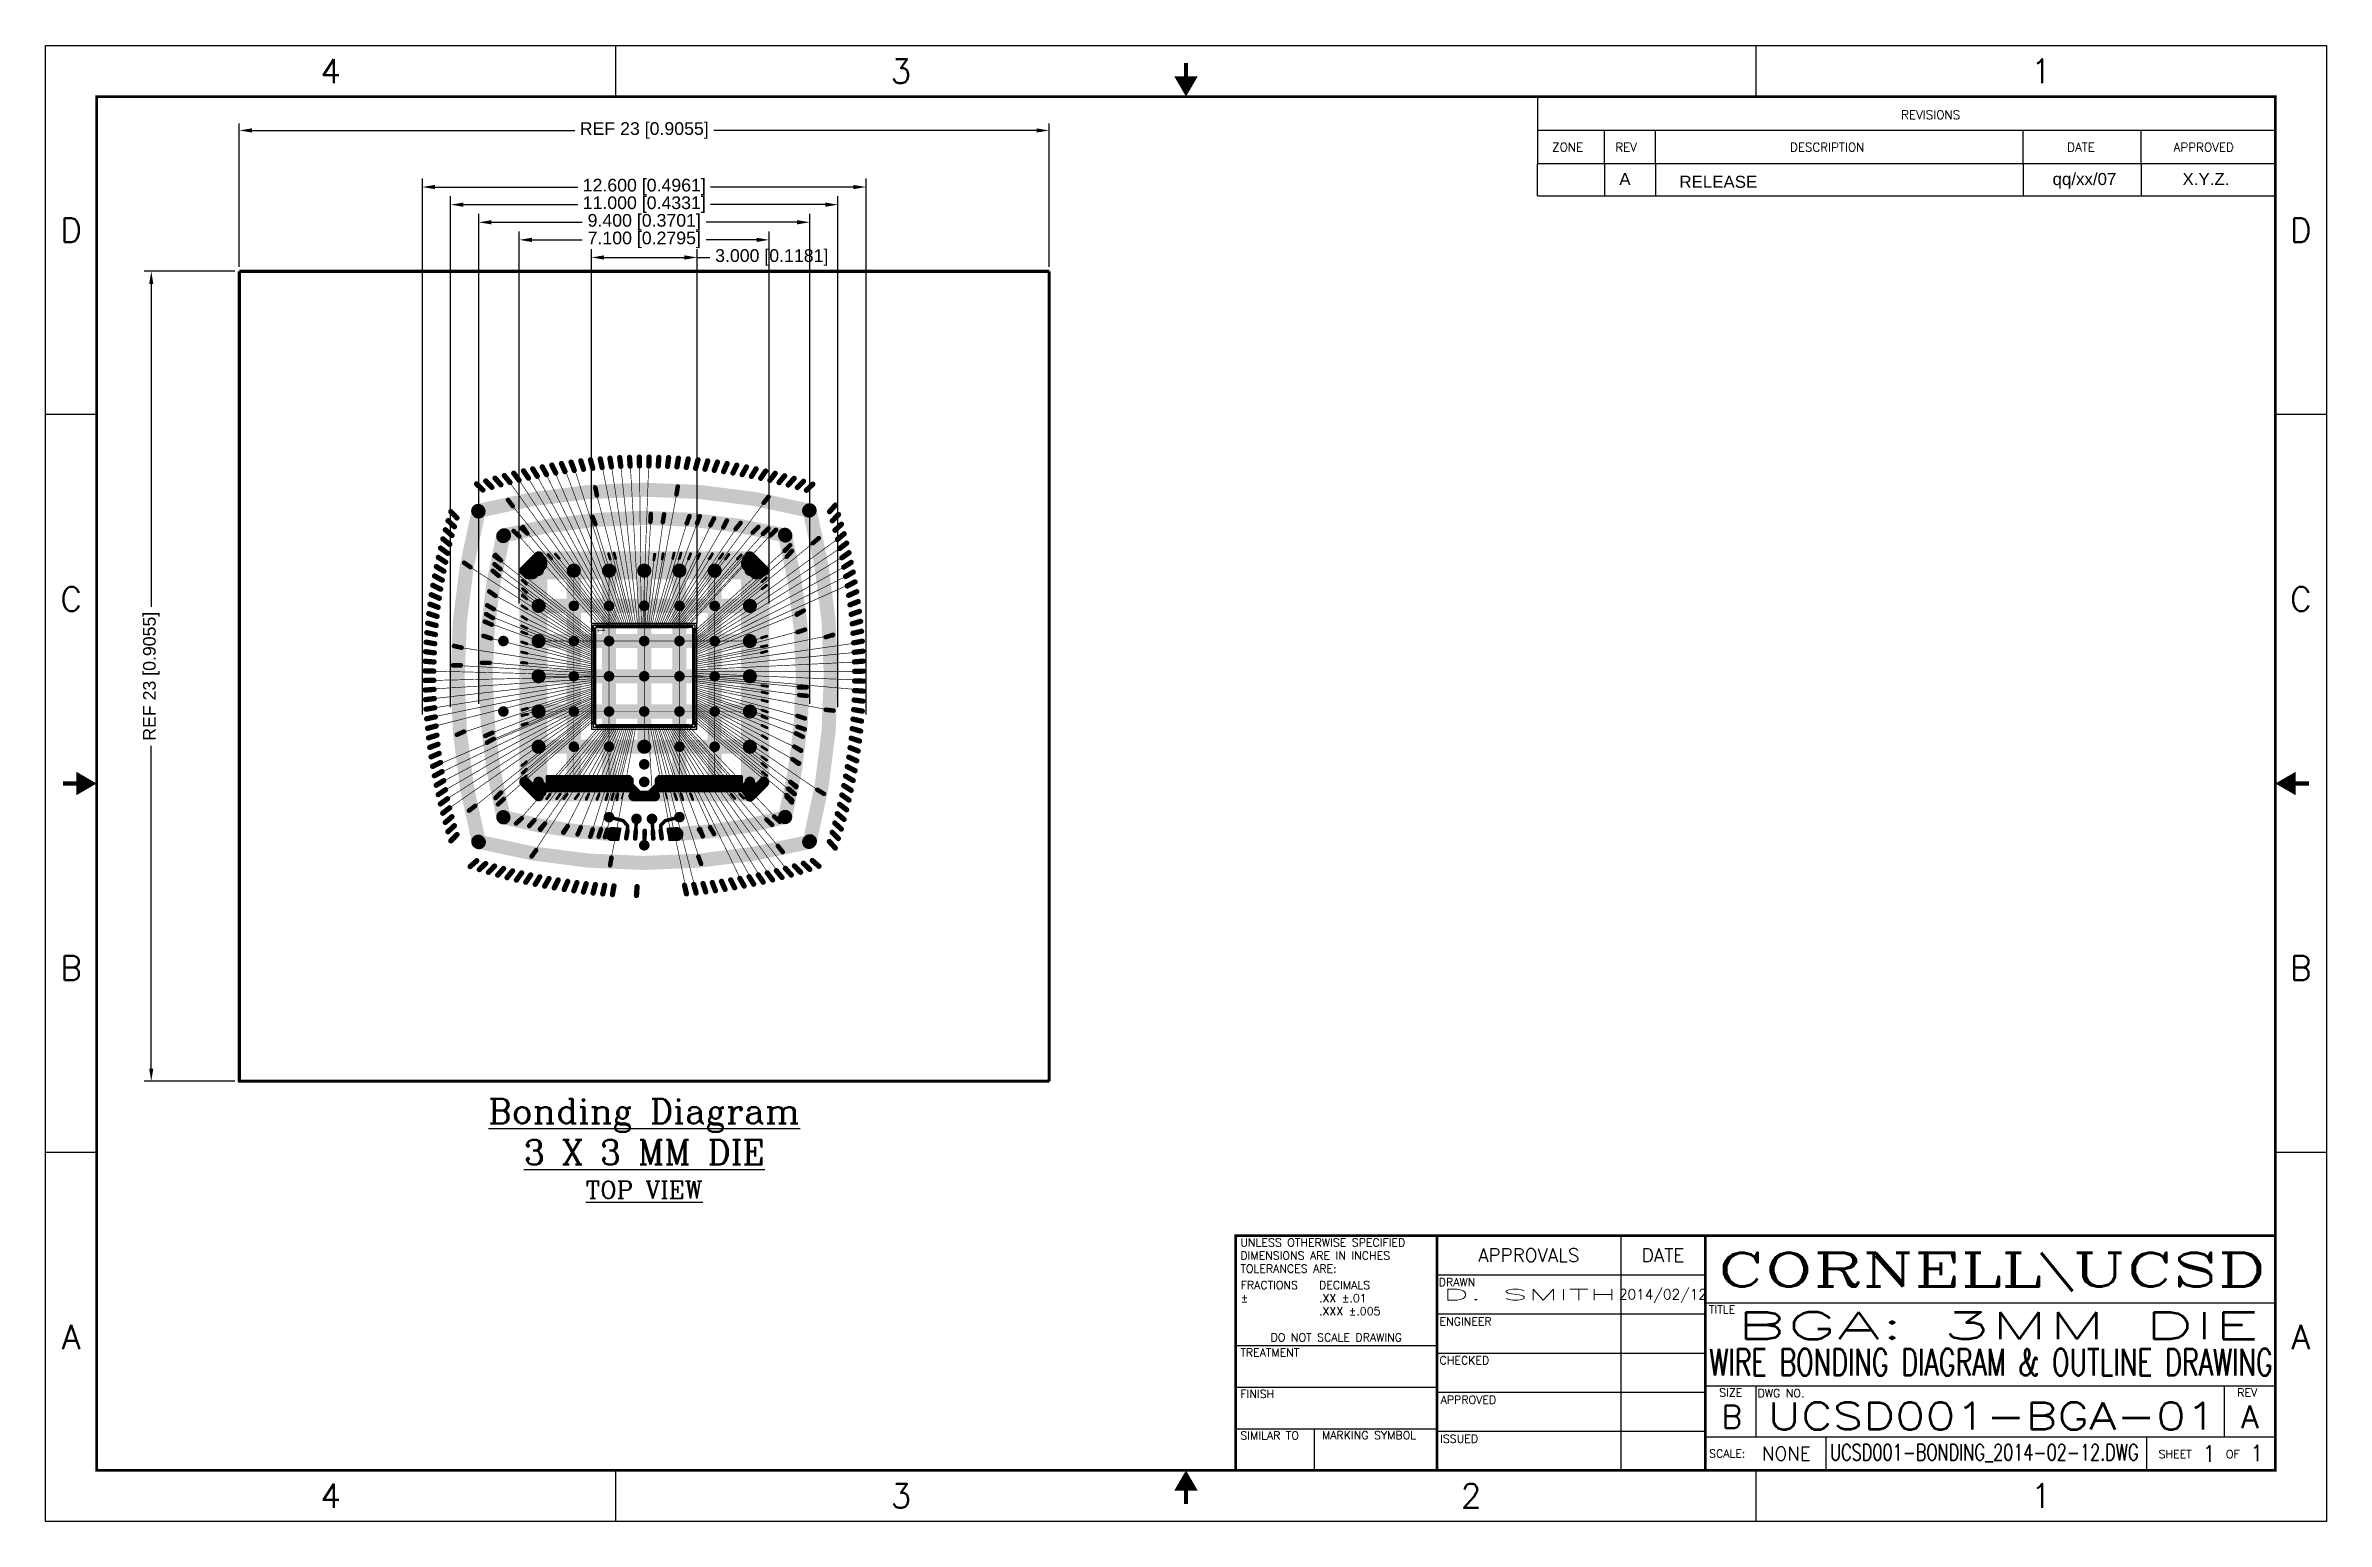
# Model space of a CAD drawing. Header units: inches. Extents: x 5.6 to 70.4, y 6.1 to 48.
import ezdxf
from ezdxf.enums import TextEntityAlignment as Align

# ---------------------------------------------------------------- set-up
doc = ezdxf.new("R2010")
doc.units = ezdxf.units.IN
doc.header["$MEASUREMENT"] = 0
for name, color, linetype in [('00-TBlock', 7, 'Continuous'), ('01-Dim', 7, 'Continuous'), ('01-TBlock', 7, 'Continuous'), ('01-Text', 7, 'Continuous'), ('Cu1', 7, 'Continuous'), ('Filler', 250, 'Continuous'), ('Frame', 7, 'Continuous'), ('IOs', 250, 'Continuous'), ('Pad', 1, 'Continuous'), ('pcb', 7, 'Continuous'), ('PhysicalPad', 6, 'Continuous'), ('rings', 10, 'Continuous'), ('Sbp1', 5, 'Continuous'), ('Text', 7, 'Continuous'), ('vdd', 250, 'Continuous'), ('vss', 250, 'Continuous'), ('Wire1', 96, 'Continuous')]:
    doc.layers.add(name, color=color, linetype=linetype)
doc.styles.add('Complex', font='complex.shx')
doc.styles.get("Standard").update_dxf_attribs({"font": 'arial.ttf'})
doc.styles.add('TBlock', font='simplex.shx')
doc.dimstyles.new('1X REF', dxfattribs={"dimscale": 2, "dimtxt": 0.18, "dimasz": 0.18, "dimexe": 0.1, "dimexo": 0.0625, "dimgap": 0.09, "dimtad": 0, "dimdec": 4, "dimdsep": 46, "dimtxsty": 'Standard', "dimcen": 0.09, "dimadec": 0, "dimazin": 0, "dimtfac": 1, "dimtdec": 4, "dimtofl": 0, "dimtmove": 0, "dimatfit": 3, "dimfxl": 0.1, "dimtolj": 1, "dimtzin": 0, "dimarcsym": 0})
doc.dimstyles.new('1X-Std-.1tol', dxfattribs={"dimscale": 2, "dimtxt": 0.18, "dimasz": 0.18, "dimexe": 0.12, "dimexo": 0.0625, "dimgap": 0.09, "dimtad": 0, "dimdec": 3, "dimzin": 1, "dimdsep": 46, "dimtxsty": 'Standard', "dimcen": 0.09, "dimadec": 0, "dimazin": 0, "dimtfac": 1, "dimtdec": 3, "dimtofl": 0, "dimtmove": 0, "dimatfit": 3, "dimfxl": 0.12, "dimtolj": 1, "dimtzin": 0, "dimarcsym": 0})

msp = doc.modelspace()

# ---------------------------------------------------------------- texts
at = {"insert": (21.46314, 31.45954), "char_height": 0.2, "attachment_point": 1, "rotation": 270}
msp.add_mtext_dynamic_manual_height_columns('1', width=0.2719376, gutter_width=1, heights=[0], dxfattribs=at)
at = {"layer": '00-TBlock'}
for s, p in [('A', (50.43473, 44.03063)), ('qq/xx/07', (63.48473, 44.03063)), ('X.Y.Z.', (66.93473, 44.03063))]:
    msp.add_text(s, height=0.3429, dxfattribs=at).set_placement(p, align=Align.CENTER)
msp.add_text('RELEASE', height=0.3429, dxfattribs=at).set_placement((51.98242, 43.95203))
at = {"layer": '01-Text', "insert": (22.58473, 18.08063), "char_height": 0.825, "width": 23, "attachment_point": 2, "style": 'Complex'}
msp.add_mtext('{\\H0.84848x;\\LBonding Diagram\\P3 X 3 MM DIE\\P\\H0.71421x;TOP VIEW}', dxfattribs=at)

# ---------------------------------------------------------------- blocks, each defined once
blk = doc.blocks.new('ROUND_25')
at = {"const_width": 0.15}
blk.add_lwpolyline([(-0.075, 0, 1), (0.075, 0, 1)], format="xyb", close=True, dxfattribs=at)
blk = doc.blocks.new('ROUND_26')
at = {"const_width": 0.25}
blk.add_lwpolyline([(-0.125, 0, 1), (0.125, 0, 1)], format="xyb", close=True, dxfattribs=at)
blk = doc.blocks.new('ANSI_B-1')
at = {"layer": '01-TBlock'}
for p, q in [((0, 0), (0, 279.4)), ((0, 279.4), (431.8, 279.4)), ((107.95, 269.75), (107.95, 279.4)), ((323.85, 269.75), (323.85, 279.4)), ((431.8, 279.4), (431.8, 0)), ((282.45, 269.75), (282.45, 257.05)), ((282.45, 263.4), (422.15, 263.4)), ((295.15, 257.05), (295.15, 263.4)), ((304.8, 257.05), (304.8, 263.4)), ((374.4, 257.05), (374.4, 263.4)), ((396.75, 257.05), (396.75, 263.4)), ((282.45, 257.05), (422.15, 257.05)), ((9.65, 209.55), (0, 209.55)), ((431.8, 209.55), (422.15, 209.55)), ((9.65, 69.85), (0, 69.85)), ((431.8, 69.85), (422.15, 69.85)), ((298.2, 54.1), (298.2, 9.65)), ((263.4, 46.69), (314.2, 46.69)), ((263.4, 39.28), (314.2, 39.28)), ((314.2, 41.4), (422.15, 41.4)), ((225.3, 33.27), (263.4, 33.27)), ((263.4, 31.87), (314.2, 31.87)), ((225.3, 25.4), (263.4, 25.4)), ((263.4, 24.47), (314.2, 24.47)), ((314.2, 25.65), (422.15, 25.65)), ((323.85, 16), (323.85, 25.65)), ((412.5, 16), (412.5, 25.65)), ((225.3, 17.53), (263.4, 17.53)), ((240.22, 9.65), (240.22, 17.53)), ((263.4, 17.06), (314.2, 17.06)), ((314.2, 16), (422.15, 16)), ((337.07, 9.45), (337.07, 15.8)), ((397.81, 9.65), (397.81, 16)), ((107.95, 0), (107.95, 9.65)), ((323.85, 0), (323.85, 9.65)), ((431.8, 0), (0, 0))]:
    blk.add_line(p, q, dxfattribs=at)
for points, const_width in [([(215.9, 276.1), (215.9, 272.92)], 0.762), ([(3.3, 139.7), (6.48, 139.7)], 0.762), ([(428.5, 139.7), (425.32, 139.7)], 0.762), ([(422.15, 54.1), (225.3, 54.1), (225.3, 9.65)], 0.508), ([(263.4, 54.1), (263.4, 9.65)], 0.508), ([(314.2, 9.65), (314.2, 54.1)], 0.508), ([(215.9, 3.3), (215.9, 6.48)], 0.762)]:
    blk.add_lwpolyline(points, dxfattribs=dict(at, const_width=const_width))
at = {"layer": '01-TBlock', "const_width": 0.508}
blk.add_lwpolyline([(9.65, 269.75), (422.15, 269.75), (422.15, 9.65), (9.65, 9.65)], close=True, dxfattribs=at)
at = {"layer": '01-TBlock'}
for points in [[(213.69, 273.56), (215.9, 269.75), (213.69, 273.56), (218.11, 273.56)], [(5.84, 137.49), (9.65, 139.7), (5.84, 137.49), (5.84, 141.91)], [(425.96, 137.49), (422.15, 139.7), (425.96, 137.49), (425.96, 141.91)], [(213.69, 5.84), (215.9, 9.65), (213.69, 5.84), (218.11, 5.84)]]:
    blk.add_solid(points, dxfattribs=at)
at = {"layer": '00-TBlock', "style": 'TBlock'}
blk.add_attdef('SHEETS', text='', height=3.05, dxfattribs=at).set_placement((418.62, 12.93), align=Align.MIDDLE)
at = {"layer": '01-TBlock', "style": 'TBlock'}
for s, height, p in [('4', 4.57, (53.97, 274.57)), ('DO NOT SCALE DRAWING', 1.524, (244.35, 34.83)), ('B', 4.32, (319.25, 19.81)), ('1', 3.05, (409.6, 12.83)), ('4', 4.57, (53.97, 4.83))]:
    blk.add_text(s, height=height, dxfattribs=at).set_placement(p, align=Align.MIDDLE_CENTER)
for s, height, p in [('3', 4.57, (161.92, 274.57)), ('1', 4.57, (377.82, 274.57)), ('D', 4.57, (4.83, 244.47)), ('D', 4.57, (426.97, 244.47)), ('C', 4.57, (4.83, 174.62)), ('C', 4.57, (426.97, 174.62)), ('B', 4.57, (4.83, 104.78)), ('B', 4.57, (426.97, 104.78)), ('APPROVALS', 2.54, (280.8, 50.4)), ('DATE', 2.54, (306.2, 50.4)), ('A', 4.57, (4.83, 34.92)), ('A', 4.57, (426.97, 34.92)), ('OF', 1.524, (414.09, 12.73)), ('3', 4.57, (161.92, 4.83)), ('2', 4.57, (269.88, 4.83)), ('1', 4.57, (377.82, 4.83))]:
    blk.add_text(s, height=height, dxfattribs=at).set_placement(p, align=Align.MIDDLE)
for s, height, p in [('REVISIONS', 1.651, (351.29, 265.49)), ('ZONE', 1.651, (285.21, 259.34)), ('REV', 1.651, (297.18, 259.34)), ('DESCRIPTION', 1.651, (330.25, 259.34)), ('DATE', 1.651, (382.72, 259.34)), ('APPROVED', 1.651, (402.88, 259.34)), ('TITLE', 1.524, (314.91, 39.37)), ('SIZE', 1.524, (316.85, 23.62)), ('DWG NO.', 1.524, (324.11, 23.52)), ('REV', 1.524, (414.93, 23.62))]:
    blk.add_text(s, height=height, dxfattribs=at).set_placement(p)
for s, p in [('UNLESS OTHERWISE SPECIFIED', (226.19, 52.79)), ('TOLERANCES ARE:', (226.19, 47.85)), ('DIMENSIONS ARE IN INCHES', (226.19, 50.32)), ('FRACTIONS', (226.25, 44.73)), ('DECIMALS', (241.09, 44.73)), ('DRAWN', (263.75, 45.3)), ('%%P', (226.25, 42.26)), ('.XX %%P.01', (241.09, 42.26)), ('.XXX %%P.005', (241.09, 39.8)), ('ENGINEER', (263.91, 37.87)), ('TREATMENT', (226.19, 32)), ('CHECKED', (263.91, 30.49)), ('FINISH', (226.19, 24.13)), ('APPROVED', (264.11, 23.02)), ('SIMILAR TO', (226.19, 16.26)), ('MARKING SYMBOL', (241.64, 16.31)), ('ISSUED', (264.01, 15.64)), ('SCALE:', (314.94, 12.83)), ('SHEET', (400.04, 12.73))]:
    blk.add_text(s, height=1.524, dxfattribs=at).set_placement(p, align=Align.MIDDLE_LEFT)
at = {"layer": '01-TBlock'}
for tag, height, style, width, p, p2 in [('COMPANY_NAME', 6.35, 'Complex', 1.302792, (316.5, 44.5), (420.5, 44.5)), ('DRAWN', 2.03, 'TBlock', 3.343562, (264.5, 41.91), (297.5, 41.91)), ('TITLE1', 5.08, 'TBlock', 4.817647, (320.04, 34.53), (419.1, 34.53)), ('ENGINEER', 2.03, 'TBlock', 2.40424, (264, 34.5), (297.5, 34.5)), ('TITLE2', 5.08, 'TBlock', 4.691489, (314.96, 27.6), (421.64, 27.6)), ('CHECKER', 2.03, 'TBlock', 2.527085, (264, 27.09), (297.5, 27.09)), ('APPROVED_BY', 2.03, 'TBlock', 1.518468, (264, 19.68), (297.5, 19.68)), ('XXX-XXXX-XXXX', 5.08, 'TBlock', 1.32097, (326, 17.4), (411, 17.4)), ('ISSUED_BY', 2.03, 'TBlock', 2.024624, (264, 12.27), (297.5, 12.27)), ('XXXXXXXATA.DWG', 3.05, 'TBlock', 1.479779, (337.82, 11.56), (396.24, 11.56))]:
    blk.add_attdef(tag, text='', height=height, dxfattribs=dict(at, style=style, width=width)).set_placement(p, p2, align=Align.FIT)
at = {"layer": '01-TBlock', "style": 'TBlock'}
blk.add_attdef('DS_DAT', text='', height=1.9, dxfattribs=at).set_placement((306.2, 42.99), align=Align.MIDDLE_CENTER)
for tag, height, p in [('ENG_DAT', 1.9, (306.2, 35.58)), ('CK_DAT', 1.9, (306.2, 28.17)), ('AP_DAT', 1.9, (306.2, 20.76)), ('REVLO', 4.32, (417.32, 19.81)), ('IS_DAT', 1.9, (306.2, 13.35)), ('NONE', 2.54, (329.56, 12.83))]:
    blk.add_attdef(tag, text='', height=height, dxfattribs=at).set_placement(p, align=Align.MIDDLE)
blk = doc.blocks.new('*D23')
at = {"layer": '01-Dim', "color": 0, "lineweight": -2, "transparency": 16777216}
for p, q in [((11.085, 41.706), (11.085, 45.781)), ((11.445, 45.581), (20.61, 45.581)), ((33.725, 45.581), (24.56, 45.581)), ((34.085, 41.706), (34.085, 45.781))]:
    blk.add_line(p, q, dxfattribs=at)
at = {"layer": '01-Dim', "color": 0, "transparency": 16777216}
for points in [[(11.445, 45.641), (11.445, 45.521), (11.085, 45.581)], [(33.725, 45.641), (33.725, 45.521), (34.085, 45.581)]]:
    blk.add_solid(points, dxfattribs=at)
at = {"layer": 'Defpoints', "color": 0, "transparency": 16777216}
for p in [(34.085, 45.581), (11.085, 41.581), (34.085, 41.581)]:
    blk.add_point(p, dxfattribs=at)
at = {"layer": '01-Dim', "color": 0, "lineweight": -3, "transparency": 16777216, "insert": (22.585, 45.581), "char_height": 0.36, "attachment_point": 5}
blk.add_mtext('\\A1;REF 23 [0.9055]', dxfattribs=at)
blk = doc.blocks.new('*D24')
at = {"layer": '01-Dim', "color": 0, "lineweight": -2, "transparency": 16777216}
for p, q in [((10.96, 41.581), (8.385, 41.581)), ((8.585, 41.221), (8.585, 32.056)), ((8.585, 18.941), (8.585, 28.106)), ((10.96, 18.581), (8.385, 18.581))]:
    blk.add_line(p, q, dxfattribs=at)
at = {"layer": '01-Dim', "color": 0, "transparency": 16777216}
for points in [[(8.525, 41.221), (8.645, 41.221), (8.585, 41.581)], [(8.525, 18.941), (8.645, 18.941), (8.585, 18.581)]]:
    blk.add_solid(points, dxfattribs=at)
at = {"layer": 'Defpoints', "color": 0, "transparency": 16777216}
for p in [(11.085, 41.581), (8.585, 18.581), (11.085, 18.581)]:
    blk.add_point(p, dxfattribs=at)
at = {"layer": '01-Dim', "color": 0, "lineweight": -3, "transparency": 16777216, "insert": (8.585, 30.081), "char_height": 0.36, "attachment_point": 5, "rotation": 90}
blk.add_mtext('\\A1;REF 23 [0.9055]', dxfattribs=at)
blk = doc.blocks.new('OBLONG_22')
at = {"const_width": 0.13}
blk.add_lwpolyline([(0.11, 0), (-0.11, 0)], dxfattribs=at)
at = {"const_width": 0.065}
for points in [[(-0.1425, 0, 1), (-0.0775, 0, 1)], [(0.0775, 0, 1), (0.1425, 0, 1)]]:
    blk.add_lwpolyline(points, format="xyb", close=True, dxfattribs=at)
blk = doc.blocks.new('ROUND_19')
at = {"const_width": 0.025}
blk.add_lwpolyline([(-0.0125, 0, 1), (0.0125, 0, 1)], format="xyb", close=True, dxfattribs=at)
blk = doc.blocks.new('ROUND_20')
at = {"const_width": 0.065}
blk.add_lwpolyline([(-0.0325, 0, 1), (0.0325, 0, 1)], format="xyb", close=True, dxfattribs=at)
blk = doc.blocks.new('ROUND_21')
at = {"const_width": 0.075}
blk.add_lwpolyline([(-0.0375, 0, 1), (0.0375, 0, 1)], format="xyb", close=True, dxfattribs=at)
blk = doc.blocks.new('ROUND_24')
at = {"const_width": 0.05}
blk.add_lwpolyline([(-0.025, 0, 1), (0.025, 0, 1)], format="xyb", close=True, dxfattribs=at)
blk = doc.blocks.new('ROUND_27')
at = {"const_width": 0.2}
blk.add_lwpolyline([(-0.1, 0, 1), (0.1, 0, 1)], format="xyb", close=True, dxfattribs=at)
blk = doc.blocks.new('ROUND_28')
at = {"const_width": 0.1}
blk.add_lwpolyline([(-0.05, 0, 1), (0.05, 0, 1)], format="xyb", close=True, dxfattribs=at)
blk = doc.blocks.new('ROUND_29')
at = {"const_width": 0.04407}
blk.add_lwpolyline([(-0.022034, 0, 1), (0.022034, 0, 1)], format="xyb", close=True, dxfattribs=at)
blk = doc.blocks.new('*D25')
at = {"layer": '01-Dim', "color": 0, "linetype": 'Continuous', "lineweight": -2, "transparency": 16777216}
for p, q in [((16.285, 28.999), (16.285, 44.214)), ((28.885, 28.999), (28.885, 44.214)), ((16.645, 43.974), (20.701, 43.974)), ((28.525, 43.974), (24.469, 43.974))]:
    blk.add_line(p, q, dxfattribs=at)
at = {"layer": '01-Dim', "color": 0, "linetype": 'Continuous', "transparency": 16777216}
for points in [[(16.645, 44.034), (16.645, 43.914), (16.285, 43.974)], [(28.525, 44.034), (28.525, 43.914), (28.885, 43.974)]]:
    blk.add_solid(points, dxfattribs=at)
at = {"layer": 'Defpoints', "color": 0, "linetype": 'Continuous', "transparency": 16777216}
for p in [(28.885, 43.974), (16.285, 28.874), (28.885, 28.874)]:
    blk.add_point(p, dxfattribs=at)
at = {"layer": '01-Dim', "color": 0, "linetype": 'Continuous', "lineweight": -3, "transparency": 16777216, "insert": (22.585, 43.974), "char_height": 0.36, "attachment_point": 5}
blk.add_mtext('\\A1;12.600 [0.4961]', dxfattribs=at)
blk = doc.blocks.new('*D26')
at = {"layer": '01-Dim', "color": 0, "linetype": 'Continuous', "lineweight": -2, "transparency": 16777216}
for p, q in [((17.085, 29.199), (17.085, 43.714)), ((17.445, 43.474), (20.701, 43.474)), ((27.725, 43.474), (24.469, 43.474)), ((28.085, 29.199), (28.085, 43.714))]:
    blk.add_line(p, q, dxfattribs=at)
at = {"layer": '01-Dim', "color": 0, "linetype": 'Continuous', "transparency": 16777216}
for points in [[(17.445, 43.534), (17.445, 43.414), (17.085, 43.474)], [(27.725, 43.534), (27.725, 43.414), (28.085, 43.474)]]:
    blk.add_solid(points, dxfattribs=at)
at = {"layer": 'Defpoints', "color": 0, "linetype": 'Continuous', "transparency": 16777216}
for p in [(28.085, 43.474), (17.085, 29.074), (28.085, 29.074)]:
    blk.add_point(p, dxfattribs=at)
at = {"layer": '01-Dim', "color": 0, "linetype": 'Continuous', "lineweight": -3, "transparency": 16777216, "insert": (22.585, 43.474), "char_height": 0.36, "attachment_point": 5}
blk.add_mtext('\\A1;11.000 [0.4331]', dxfattribs=at)
blk = doc.blocks.new('*D27')
at = {"layer": '01-Dim', "color": 0, "linetype": 'Continuous', "lineweight": -2, "transparency": 16777216}
for p, q in [((17.885, 29.299), (17.885, 43.214)), ((18.245, 42.974), (20.824, 42.974)), ((26.925, 42.974), (24.346, 42.974)), ((27.285, 29.299), (27.285, 43.214))]:
    blk.add_line(p, q, dxfattribs=at)
at = {"layer": '01-Dim', "color": 0, "linetype": 'Continuous', "transparency": 16777216}
for points in [[(18.245, 43.034), (18.245, 42.914), (17.885, 42.974)], [(26.925, 43.034), (26.925, 42.914), (27.285, 42.974)]]:
    blk.add_solid(points, dxfattribs=at)
at = {"layer": 'Defpoints', "color": 0, "linetype": 'Continuous', "transparency": 16777216}
for p in [(27.285, 42.974), (17.885, 29.174), (27.285, 29.174)]:
    blk.add_point(p, dxfattribs=at)
at = {"layer": '01-Dim', "color": 0, "linetype": 'Continuous', "lineweight": -3, "transparency": 16777216, "insert": (22.585, 42.974), "char_height": 0.36, "attachment_point": 5}
blk.add_mtext('\\A1;9.400 [0.3701]', dxfattribs=at)
blk = doc.blocks.new('*D28')
at = {"layer": '01-Dim', "color": 0, "linetype": 'Continuous', "lineweight": -2, "transparency": 16777216}
for p, q in [((19.035, 32.149), (19.035, 42.714)), ((19.395, 42.474), (20.825, 42.474)), ((25.775, 42.474), (24.344, 42.474)), ((26.135, 32.149), (26.135, 42.714))]:
    blk.add_line(p, q, dxfattribs=at)
at = {"layer": '01-Dim', "color": 0, "linetype": 'Continuous', "transparency": 16777216}
for points in [[(19.395, 42.534), (19.395, 42.414), (19.035, 42.474)], [(25.775, 42.534), (25.775, 42.414), (26.135, 42.474)]]:
    blk.add_solid(points, dxfattribs=at)
at = {"layer": 'Defpoints', "color": 0, "linetype": 'Continuous', "transparency": 16777216}
for p in [(26.135, 42.474), (19.035, 32.024), (26.135, 32.024)]:
    blk.add_point(p, dxfattribs=at)
at = {"layer": '01-Dim', "color": 0, "linetype": 'Continuous', "lineweight": -3, "transparency": 16777216, "insert": (22.585, 42.474), "char_height": 0.36, "attachment_point": 5}
blk.add_mtext('\\A1;7.100 [0.2795]', dxfattribs=at)
blk = doc.blocks.new('*D29')
at = {"layer": '01-Dim', "color": 0, "linetype": 'Continuous', "lineweight": -2, "transparency": 16777216}
for p, q in [((21.085, 31.599), (21.085, 42.214)), ((24.085, 31.599), (24.085, 42.214)), ((21.445, 41.974), (23.725, 41.974)), ((24.085, 41.974), (24.445, 41.974))]:
    blk.add_line(p, q, dxfattribs=at)
at = {"layer": '01-Dim', "color": 0, "linetype": 'Continuous', "transparency": 16777216}
for points in [[(21.445, 42.034), (21.445, 41.914), (21.085, 41.974)], [(23.725, 42.034), (23.725, 41.914), (24.085, 41.974)]]:
    blk.add_solid(points, dxfattribs=at)
at = {"layer": 'Defpoints', "color": 0, "linetype": 'Continuous', "transparency": 16777216}
for p in [(24.085, 41.974), (21.085, 31.474), (24.085, 31.474)]:
    blk.add_point(p, dxfattribs=at)
at = {"layer": '01-Dim', "color": 0, "linetype": 'Continuous', "lineweight": -3, "transparency": 16777216, "insert": (26.206, 41.974), "char_height": 0.36, "attachment_point": 5}
blk.add_mtext('\\A1;3.000 [0.1181]', dxfattribs=at)
blk = doc.blocks.new('CPG06402')
at = {"layer": 'Filler'}
h = blk.add_hatch(color=256, dxfattribs=at)
h.dxf.hatch_style = 1
h.paths.add_polyline_path([(19046, 19097), (19111, 19097), (19111, 19187), (19046, 19187)])
h = blk.add_hatch(color=256, dxfattribs=at)
h.dxf.hatch_style = 1
h.paths.add_polyline_path([(19221, 19207), (19221, 19272), (19131, 19272), (19131, 19207)])
h = blk.add_hatch(color=256, dxfattribs=at)
h.dxf.hatch_style = 1
h.paths.add_polyline_path([(21771, 19272), (21771, 19207), (21861, 19207), (21861, 19272)])
h = blk.add_hatch(color=256, dxfattribs=at)
h.dxf.hatch_style = 1
h.paths.add_polyline_path([(21945, 19187), (21880, 19187), (21880, 19097), (21945, 19097)])
h = blk.add_hatch(color=256, dxfattribs=at)
h.dxf.hatch_style = 1
h.paths.add_polyline_path([(19111, 16547), (19046, 16547), (19046, 16457), (19111, 16457)])
h = blk.add_hatch(color=256, dxfattribs=at)
h.dxf.hatch_style = 1
h.paths.add_polyline_path([(19221, 16372), (19221, 16437), (19131, 16437), (19131, 16372)])
h = blk.add_hatch(color=256, dxfattribs=at)
h.dxf.hatch_style = 1
h.paths.add_polyline_path([(21771, 16437), (21771, 16372), (21861, 16372), (21861, 16437)])
h = blk.add_hatch(color=256, dxfattribs=at)
h.dxf.hatch_style = 1
h.paths.add_polyline_path([(21945, 16548), (21880, 16548), (21880, 16458), (21945, 16458)])
for points in [[(19111, 19187), (19111, 19097), (19046, 19097), (19046, 19187)], [(19046, 19047), (19046, 19022), (19111, 19022), (19111, 19047)], [(19046, 18972), (19046, 18947), (19111, 18947), (19111, 18972)], [(19046, 18897), (19046, 18872), (19111, 18872), (19111, 18897)], [(19131, 19272), (19221, 19272), (19221, 19207), (19131, 19207)], [(19271, 19207), (19296, 19207), (19296, 19272), (19271, 19272)], [(19346, 19207), (19371, 19207), (19371, 19272), (19346, 19272)], [(19421, 19207), (19446, 19207), (19446, 19272), (19421, 19272)], [(21571, 19272), (21546, 19272), (21546, 19207), (21571, 19207)], [(21646, 19272), (21621, 19272), (21621, 19207), (21646, 19207)], [(21721, 19272), (21696, 19272), (21696, 19207), (21721, 19207)], [(21861, 19207), (21771, 19207), (21771, 19272), (21861, 19272)], [(21945, 19187), (21945, 19097), (21880, 19097), (21880, 19187)], [(21880, 19047), (21880, 19022), (21945, 19022), (21945, 19047)], [(21880, 18972), (21880, 18947), (21945, 18947), (21945, 18972)], [(21880, 18897), (21880, 18872), (21945, 18872), (21945, 18897)], [(19111, 16747), (19111, 16772), (19046, 16772), (19046, 16747)], [(19111, 16672), (19111, 16697), (19046, 16697), (19046, 16672)], [(19111, 16597), (19111, 16622), (19046, 16622), (19046, 16597)], [(19046, 16457), (19046, 16547), (19111, 16547), (19111, 16457)], [(19131, 16437), (19221, 16437), (19221, 16372), (19131, 16372)], [(19271, 16372), (19296, 16372), (19296, 16437), (19271, 16437)], [(19346, 16372), (19371, 16372), (19371, 16437), (19346, 16437)], [(19421, 16372), (19446, 16372), (19446, 16437), (19421, 16437)], [(21571, 16437), (21546, 16437), (21546, 16372), (21571, 16372)], [(21646, 16437), (21621, 16437), (21621, 16372), (21646, 16372)], [(21721, 16437), (21696, 16437), (21696, 16372), (21721, 16372)], [(21861, 16372), (21771, 16372), (21771, 16437), (21861, 16437)], [(21945, 16748), (21945, 16773), (21880, 16773), (21880, 16748)], [(21945, 16673), (21945, 16698), (21880, 16698), (21880, 16673)], [(21945, 16598), (21945, 16623), (21880, 16623), (21880, 16598)], [(21880, 16458), (21880, 16548), (21945, 16548), (21945, 16458)]]:
    blk.add_lwpolyline(points, close=True, dxfattribs=at)
at = {"layer": 'Frame'}
for points in [[(18996, 16322), (21996, 16322), (21996, 19322), (18996, 19322)], [(19046, 16372), (21946, 16372), (21946, 19272), (19046, 19272)], [(19046, 19272), (19131, 19272), (19131, 19187), (19046, 19187)], [(19114, 16437), (21878, 16437), (21878, 19207), (19114, 19207)], [(21946, 19272), (21861, 19272), (21861, 19187), (21946, 19187)], [(19046, 16372), (19131, 16372), (19131, 16457), (19046, 16457)], [(21946, 16372), (21861, 16372), (21861, 16457), (21946, 16457)]]:
    blk.add_lwpolyline(points, close=True, dxfattribs=at)
at = {"layer": 'Pad'}
for points in [[(19046, 19097), (19046, 19047), (19111, 19047), (19111, 19097)], [(19046, 19022), (19046, 18972), (19111, 18972), (19111, 19022)], [(19046, 18947), (19046, 18897), (19111, 18897), (19111, 18947)], [(19046, 18872), (19046, 18822), (19111, 18822), (19111, 18872)], [(19046, 18822), (19046, 18772), (19111, 18772), (19111, 18822)], [(19221, 19207), (19271, 19207), (19271, 19272), (19221, 19272)], [(19271, 19272), (19221, 19272), (19221, 19207), (19271, 19207)], [(19221, 19207), (19271, 19207), (19271, 19272), (19221, 19272)], [(19296, 19207), (19346, 19207), (19346, 19272), (19296, 19272)], [(19346, 19272), (19296, 19272), (19296, 19207), (19346, 19207)], [(19296, 19207), (19346, 19207), (19346, 19272), (19296, 19272)], [(19371, 19207), (19421, 19207), (19421, 19272), (19371, 19272)], [(19421, 19272), (19371, 19272), (19371, 19207), (19421, 19207)], [(19371, 19207), (19421, 19207), (19421, 19272), (19371, 19272)], [(19496, 19272), (19446, 19272), (19446, 19207), (19496, 19207)], [(19446, 19207), (19496, 19207), (19496, 19272), (19446, 19272)], [(19546, 19272), (19496, 19272), (19496, 19207), (19546, 19207)], [(19596, 19272), (19546, 19272), (19546, 19207), (19596, 19207)], [(19646, 19272), (19596, 19272), (19596, 19207), (19646, 19207)], [(19696, 19272), (19646, 19272), (19646, 19207), (19696, 19207)], [(19746, 19272), (19696, 19272), (19696, 19207), (19746, 19207)], [(19796, 19272), (19746, 19272), (19746, 19207), (19796, 19207)], [(19846, 19272), (19796, 19272), (19796, 19207), (19846, 19207)], [(19896, 19272), (19846, 19272), (19846, 19207), (19896, 19207)], [(19946, 19272), (19896, 19272), (19896, 19207), (19946, 19207)], [(19996, 19272), (19946, 19272), (19946, 19207), (19996, 19207)], [(20046, 19272), (19996, 19272), (19996, 19207), (20046, 19207)], [(20096, 19272), (20046, 19272), (20046, 19207), (20096, 19207)], [(20146, 19272), (20096, 19272), (20096, 19207), (20146, 19207)], [(20196, 19272), (20146, 19272), (20146, 19207), (20196, 19207)], [(20246, 19272), (20196, 19272), (20196, 19207), (20246, 19207)], [(20296, 19272), (20246, 19272), (20246, 19207), (20296, 19207)], [(20346, 19272), (20296, 19272), (20296, 19207), (20346, 19207)], [(20396, 19272), (20346, 19272), (20346, 19207), (20396, 19207)], [(20446, 19272), (20396, 19272), (20396, 19207), (20446, 19207)], [(20496, 19272), (20446, 19272), (20446, 19207), (20496, 19207)], [(20546, 19272), (20496, 19272), (20496, 19207), (20546, 19207)], [(20596, 19272), (20546, 19272), (20546, 19207), (20596, 19207)], [(20646, 19272), (20596, 19272), (20596, 19207), (20646, 19207)], [(20696, 19272), (20646, 19272), (20646, 19207), (20696, 19207)], [(20746, 19272), (20696, 19272), (20696, 19207), (20746, 19207)], [(20796, 19272), (20746, 19272), (20746, 19207), (20796, 19207)], [(20846, 19272), (20796, 19272), (20796, 19207), (20846, 19207)], [(20896, 19272), (20846, 19272), (20846, 19207), (20896, 19207)], [(20946, 19272), (20896, 19272), (20896, 19207), (20946, 19207)], [(20996, 19272), (20946, 19272), (20946, 19207), (20996, 19207)], [(21046, 19272), (20996, 19272), (20996, 19207), (21046, 19207)], [(21096, 19272), (21046, 19272), (21046, 19207), (21096, 19207)], [(21146, 19272), (21096, 19272), (21096, 19207), (21146, 19207)], [(21196, 19272), (21146, 19272), (21146, 19207), (21196, 19207)], [(21246, 19272), (21196, 19272), (21196, 19207), (21246, 19207)], [(21296, 19272), (21246, 19272), (21246, 19207), (21296, 19207)], [(21346, 19272), (21296, 19272), (21296, 19207), (21346, 19207)], [(21396, 19272), (21346, 19272), (21346, 19207), (21396, 19207)], [(21446, 19272), (21396, 19272), (21396, 19207), (21446, 19207)], [(21496, 19272), (21446, 19272), (21446, 19207), (21496, 19207)], [(21546, 19272), (21496, 19272), (21496, 19207), (21546, 19207)], [(21621, 19272), (21571, 19272), (21571, 19207), (21621, 19207)], [(21696, 19272), (21646, 19272), (21646, 19207), (21696, 19207)], [(21771, 19272), (21721, 19272), (21721, 19207), (21771, 19207)], [(21945, 19048), (21945, 19098), (21880, 19098), (21880, 19048)], [(21880, 19097), (21880, 19047), (21945, 19047), (21945, 19097)], [(21880, 19097), (21880, 19047), (21945, 19047), (21945, 19097)], [(21945, 18973), (21945, 19023), (21880, 19023), (21880, 18973)], [(21880, 19022), (21880, 18972), (21945, 18972), (21945, 19022)], [(21880, 19022), (21880, 18972), (21945, 18972), (21945, 19022)], [(21945, 18898), (21945, 18948), (21880, 18948), (21880, 18898)], [(21880, 18947), (21880, 18897), (21945, 18897), (21945, 18947)], [(21880, 18947), (21880, 18897), (21945, 18897), (21945, 18947)], [(21945, 18823), (21945, 18873), (21880, 18873), (21880, 18823)], [(21880, 18872), (21880, 18822), (21945, 18822), (21945, 18872)], [(21945, 18773), (21945, 18823), (21880, 18823), (21880, 18773)], [(19046, 18772), (19046, 18722), (19111, 18722), (19111, 18772)], [(19046, 18722), (19046, 18672), (19111, 18672), (19111, 18722)], [(19046, 18672), (19046, 18622), (19111, 18622), (19111, 18672)], [(19046, 18622), (19046, 18572), (19111, 18572), (19111, 18622)], [(19046, 18572), (19046, 18522), (19111, 18522), (19111, 18572)], [(19046, 18522), (19046, 18472), (19111, 18472), (19111, 18522)], [(19046, 18472), (19046, 18422), (19111, 18422), (19111, 18472)], [(19046, 18422), (19046, 18372), (19111, 18372), (19111, 18422)], [(19046, 18372), (19046, 18322), (19111, 18322), (19111, 18372)], [(19046, 18322), (19046, 18272), (19111, 18272), (19111, 18322)], [(19046, 18272), (19046, 18222), (19111, 18222), (19111, 18272)], [(19046, 18222), (19046, 18172), (19111, 18172), (19111, 18222)], [(19046, 18172), (19046, 18122), (19111, 18122), (19111, 18172)], [(21945, 18723), (21945, 18773), (21880, 18773), (21880, 18723)], [(21945, 18673), (21945, 18723), (21880, 18723), (21880, 18673)], [(21945, 18623), (21945, 18673), (21880, 18673), (21880, 18623)], [(21945, 18573), (21945, 18623), (21880, 18623), (21880, 18573)], [(21945, 18523), (21945, 18573), (21880, 18573), (21880, 18523)], [(21945, 18473), (21945, 18523), (21880, 18523), (21880, 18473)], [(21945, 18423), (21945, 18473), (21880, 18473), (21880, 18423)], [(21945, 18373), (21945, 18423), (21880, 18423), (21880, 18373)], [(21945, 18323), (21945, 18373), (21880, 18373), (21880, 18323)], [(21945, 18273), (21945, 18323), (21880, 18323), (21880, 18273)], [(21945, 18223), (21945, 18273), (21880, 18273), (21880, 18223)], [(21945, 18173), (21945, 18223), (21880, 18223), (21880, 18173)], [(21945, 18123), (21945, 18173), (21880, 18173), (21880, 18123)], [(19046, 18122), (19046, 18072), (19111, 18072), (19111, 18122)], [(19046, 18072), (19046, 18022), (19111, 18022), (19111, 18072)], [(19046, 18022), (19046, 17972), (19111, 17972), (19111, 18022)], [(19046, 17972), (19046, 17922), (19111, 17922), (19111, 17972)], [(19046, 17922), (19046, 17872), (19111, 17872), (19111, 17922)], [(19046, 17872), (19046, 17822), (19111, 17822), (19111, 17872)], [(19046, 17822), (19046, 17772), (19111, 17772), (19111, 17822)], [(19046, 17772), (19046, 17722), (19111, 17722), (19111, 17772)], [(19046, 17722), (19046, 17672), (19111, 17672), (19111, 17722)], [(19046, 17672), (19046, 17622), (19111, 17622), (19111, 17672)], [(19046, 17622), (19046, 17572), (19111, 17572), (19111, 17622)], [(19046, 17572), (19046, 17522), (19111, 17522), (19111, 17572)], [(19046, 17522), (19046, 17472), (19111, 17472), (19111, 17522)], [(21945, 18073), (21945, 18123), (21880, 18123), (21880, 18073)], [(21945, 18023), (21945, 18073), (21880, 18073), (21880, 18023)], [(21945, 17973), (21945, 18023), (21880, 18023), (21880, 17973)], [(21945, 17923), (21945, 17973), (21880, 17973), (21880, 17923)], [(21945, 17873), (21945, 17923), (21880, 17923), (21880, 17873)], [(21945, 17823), (21945, 17873), (21880, 17873), (21880, 17823)], [(21945, 17773), (21945, 17823), (21880, 17823), (21880, 17773)], [(21945, 17723), (21945, 17773), (21880, 17773), (21880, 17723)], [(21945, 17673), (21945, 17723), (21880, 17723), (21880, 17673)], [(21945, 17623), (21945, 17673), (21880, 17673), (21880, 17623)], [(21945, 17573), (21945, 17623), (21880, 17623), (21880, 17573)], [(21945, 17523), (21945, 17573), (21880, 17573), (21880, 17523)], [(21945, 17473), (21945, 17523), (21880, 17523), (21880, 17473)], [(19046, 17472), (19046, 17422), (19111, 17422), (19111, 17472)], [(19046, 17422), (19046, 17372), (19111, 17372), (19111, 17422)], [(19046, 17372), (19046, 17322), (19111, 17322), (19111, 17372)], [(19046, 17322), (19046, 17272), (19111, 17272), (19111, 17322)], [(19046, 17272), (19046, 17222), (19111, 17222), (19111, 17272)], [(19046, 17222), (19046, 17172), (19111, 17172), (19111, 17222)], [(19046, 17172), (19046, 17122), (19111, 17122), (19111, 17172)], [(19046, 17122), (19046, 17072), (19111, 17072), (19111, 17122)], [(19046, 17072), (19046, 17022), (19111, 17022), (19111, 17072)], [(19046, 17022), (19046, 16972), (19111, 16972), (19111, 17022)], [(19046, 16972), (19046, 16922), (19111, 16922), (19111, 16972)], [(19046, 16922), (19046, 16872), (19111, 16872), (19111, 16922)], [(19046, 16872), (19046, 16822), (19111, 16822), (19111, 16872)], [(21945, 17423), (21945, 17473), (21880, 17473), (21880, 17423)], [(21945, 17373), (21945, 17423), (21880, 17423), (21880, 17373)], [(21945, 17323), (21945, 17373), (21880, 17373), (21880, 17323)], [(21945, 17273), (21945, 17323), (21880, 17323), (21880, 17273)], [(21945, 17223), (21945, 17273), (21880, 17273), (21880, 17223)], [(21945, 17173), (21945, 17223), (21880, 17223), (21880, 17173)], [(21945, 17123), (21945, 17173), (21880, 17173), (21880, 17123)], [(21945, 17073), (21945, 17123), (21880, 17123), (21880, 17073)], [(21945, 17023), (21945, 17073), (21880, 17073), (21880, 17023)], [(21945, 16973), (21945, 17023), (21880, 17023), (21880, 16973)], [(21945, 16923), (21945, 16973), (21880, 16973), (21880, 16923)], [(21945, 16873), (21945, 16923), (21880, 16923), (21880, 16873)], [(21945, 16823), (21945, 16873), (21880, 16873), (21880, 16823)], [(19046, 16822), (19046, 16772), (19111, 16772), (19111, 16822)], [(19111, 16772), (19111, 16822), (19046, 16822), (19046, 16772)], [(19111, 16697), (19111, 16747), (19046, 16747), (19046, 16697)], [(19046, 16747), (19046, 16697), (19111, 16697), (19111, 16747)], [(19111, 16697), (19111, 16747), (19046, 16747), (19046, 16697)], [(19111, 16622), (19111, 16672), (19046, 16672), (19046, 16622)], [(19046, 16672), (19046, 16622), (19111, 16622), (19111, 16672)], [(19111, 16622), (19111, 16672), (19046, 16672), (19046, 16622)], [(19111, 16547), (19111, 16597), (19046, 16597), (19046, 16547)], [(19046, 16597), (19046, 16547), (19111, 16547), (19111, 16597)], [(19111, 16547), (19111, 16597), (19046, 16597), (19046, 16547)], [(19221, 16372), (19271, 16372), (19271, 16437), (19221, 16437)], [(19296, 16372), (19346, 16372), (19346, 16437), (19296, 16437)], [(19371, 16372), (19421, 16372), (19421, 16437), (19371, 16437)], [(19446, 16372), (19496, 16372), (19496, 16437), (19446, 16437)], [(19496, 16372), (19546, 16372), (19546, 16437), (19496, 16437)], [(19546, 16372), (19596, 16372), (19596, 16437), (19546, 16437)], [(19596, 16372), (19646, 16372), (19646, 16437), (19596, 16437)], [(19646, 16372), (19696, 16372), (19696, 16437), (19646, 16437)], [(19696, 16372), (19746, 16372), (19746, 16437), (19696, 16437)], [(19746, 16372), (19796, 16372), (19796, 16437), (19746, 16437)], [(19796, 16372), (19846, 16372), (19846, 16437), (19796, 16437)], [(19846, 16372), (19896, 16372), (19896, 16437), (19846, 16437)], [(19896, 16372), (19946, 16372), (19946, 16437), (19896, 16437)], [(19946, 16372), (19996, 16372), (19996, 16437), (19946, 16437)], [(19996, 16372), (20046, 16372), (20046, 16437), (19996, 16437)], [(20046, 16372), (20096, 16372), (20096, 16437), (20046, 16437)], [(20096, 16372), (20146, 16372), (20146, 16437), (20096, 16437)], [(20146, 16372), (20196, 16372), (20196, 16437), (20146, 16437)], [(20196, 16372), (20246, 16372), (20246, 16437), (20196, 16437)], [(20246, 16372), (20296, 16372), (20296, 16437), (20246, 16437)], [(20296, 16372), (20346, 16372), (20346, 16437), (20296, 16437)], [(20346, 16372), (20396, 16372), (20396, 16437), (20346, 16437)], [(20396, 16372), (20446, 16372), (20446, 16437), (20396, 16437)], [(20446, 16372), (20496, 16372), (20496, 16437), (20446, 16437)], [(20496, 16372), (20546, 16372), (20546, 16437), (20496, 16437)], [(20546, 16372), (20596, 16372), (20596, 16437), (20546, 16437)], [(20596, 16372), (20646, 16372), (20646, 16437), (20596, 16437)], [(20646, 16372), (20696, 16372), (20696, 16437), (20646, 16437)], [(20696, 16372), (20746, 16372), (20746, 16437), (20696, 16437)], [(20746, 16372), (20796, 16372), (20796, 16437), (20746, 16437)], [(20796, 16372), (20846, 16372), (20846, 16437), (20796, 16437)], [(20846, 16372), (20896, 16372), (20896, 16437), (20846, 16437)], [(20896, 16372), (20946, 16372), (20946, 16437), (20896, 16437)], [(20946, 16372), (20996, 16372), (20996, 16437), (20946, 16437)], [(20996, 16372), (21046, 16372), (21046, 16437), (20996, 16437)], [(21046, 16372), (21096, 16372), (21096, 16437), (21046, 16437)], [(21096, 16372), (21146, 16372), (21146, 16437), (21096, 16437)], [(21146, 16372), (21196, 16372), (21196, 16437), (21146, 16437)], [(21196, 16372), (21246, 16372), (21246, 16437), (21196, 16437)], [(21246, 16372), (21296, 16372), (21296, 16437), (21246, 16437)], [(21296, 16372), (21346, 16372), (21346, 16437), (21296, 16437)], [(21346, 16372), (21396, 16372), (21396, 16437), (21346, 16437)], [(21396, 16372), (21446, 16372), (21446, 16437), (21396, 16437)], [(21446, 16372), (21496, 16372), (21496, 16437), (21446, 16437)], [(21496, 16372), (21546, 16372), (21546, 16437), (21496, 16437)], [(21546, 16437), (21496, 16437), (21496, 16372), (21546, 16372)], [(21621, 16437), (21571, 16437), (21571, 16372), (21621, 16372)], [(21571, 16372), (21621, 16372), (21621, 16437), (21571, 16437)], [(21621, 16437), (21571, 16437), (21571, 16372), (21621, 16372)], [(21696, 16437), (21646, 16437), (21646, 16372), (21696, 16372)], [(21646, 16372), (21696, 16372), (21696, 16437), (21646, 16437)], [(21696, 16437), (21646, 16437), (21646, 16372), (21696, 16372)], [(21771, 16437), (21721, 16437), (21721, 16372), (21771, 16372)], [(21721, 16372), (21771, 16372), (21771, 16437), (21721, 16437)], [(21771, 16437), (21721, 16437), (21721, 16372), (21771, 16372)], [(21945, 16773), (21945, 16823), (21880, 16823), (21880, 16773)], [(21945, 16698), (21945, 16748), (21880, 16748), (21880, 16698)], [(21945, 16623), (21945, 16673), (21880, 16673), (21880, 16623)], [(21945, 16548), (21945, 16598), (21880, 16598), (21880, 16548)]]:
    blk.add_lwpolyline(points, close=True, dxfattribs=at)
at = {"layer": 'PhysicalPad'}
for points in [[(19066, 19095), (19066, 19050), (19111, 19050), (19111, 19095)], [(19066, 19020), (19066, 18975), (19111, 18975), (19111, 19020)], [(19066, 18945), (19066, 18900), (19111, 18900), (19111, 18945)], [(19066, 18870), (19066, 18825), (19111, 18825), (19111, 18870)], [(19066, 18820), (19066, 18775), (19111, 18775), (19111, 18820)], [(19268, 19252), (19223, 19252), (19223, 19207), (19268, 19207)], [(19343, 19252), (19298, 19252), (19298, 19207), (19343, 19207)], [(19418, 19252), (19373, 19252), (19373, 19207), (19418, 19207)], [(19493, 19252), (19448, 19252), (19448, 19207), (19493, 19207)], [(19543, 19252), (19498, 19252), (19498, 19207), (19543, 19207)], [(19593, 19252), (19548, 19252), (19548, 19207), (19593, 19207)], [(19643, 19252), (19598, 19252), (19598, 19207), (19643, 19207)], [(19693, 19252), (19648, 19252), (19648, 19207), (19693, 19207)], [(19743, 19252), (19698, 19252), (19698, 19207), (19743, 19207)], [(19793, 19252), (19748, 19252), (19748, 19207), (19793, 19207)], [(19843, 19252), (19798, 19252), (19798, 19207), (19843, 19207)], [(19893, 19252), (19848, 19252), (19848, 19207), (19893, 19207)], [(19943, 19252), (19898, 19252), (19898, 19207), (19943, 19207)], [(19993, 19252), (19948, 19252), (19948, 19207), (19993, 19207)], [(20043, 19252), (19998, 19252), (19998, 19207), (20043, 19207)], [(20093, 19252), (20048, 19252), (20048, 19207), (20093, 19207)], [(20143, 19252), (20098, 19252), (20098, 19207), (20143, 19207)], [(20193, 19252), (20148, 19252), (20148, 19207), (20193, 19207)], [(20243, 19252), (20198, 19252), (20198, 19207), (20243, 19207)], [(20293, 19252), (20248, 19252), (20248, 19207), (20293, 19207)], [(20343, 19252), (20298, 19252), (20298, 19207), (20343, 19207)], [(20393, 19252), (20348, 19252), (20348, 19207), (20393, 19207)], [(20443, 19252), (20398, 19252), (20398, 19207), (20443, 19207)], [(20493, 19252), (20448, 19252), (20448, 19207), (20493, 19207)], [(20543, 19252), (20498, 19252), (20498, 19207), (20543, 19207)], [(20593, 19252), (20548, 19252), (20548, 19207), (20593, 19207)], [(20643, 19252), (20598, 19252), (20598, 19207), (20643, 19207)], [(20693, 19252), (20648, 19252), (20648, 19207), (20693, 19207)], [(20743, 19252), (20698, 19252), (20698, 19207), (20743, 19207)], [(20793, 19252), (20748, 19252), (20748, 19207), (20793, 19207)], [(20843, 19252), (20798, 19252), (20798, 19207), (20843, 19207)], [(20893, 19252), (20848, 19252), (20848, 19207), (20893, 19207)], [(20943, 19252), (20898, 19252), (20898, 19207), (20943, 19207)], [(20993, 19252), (20948, 19252), (20948, 19207), (20993, 19207)], [(21043, 19252), (20998, 19252), (20998, 19207), (21043, 19207)], [(21093, 19252), (21048, 19252), (21048, 19207), (21093, 19207)], [(21143, 19252), (21098, 19252), (21098, 19207), (21143, 19207)], [(21193, 19252), (21148, 19252), (21148, 19207), (21193, 19207)], [(21243, 19252), (21198, 19252), (21198, 19207), (21243, 19207)], [(21293, 19252), (21248, 19252), (21248, 19207), (21293, 19207)], [(21343, 19252), (21298, 19252), (21298, 19207), (21343, 19207)], [(21393, 19252), (21348, 19252), (21348, 19207), (21393, 19207)], [(21443, 19252), (21398, 19252), (21398, 19207), (21443, 19207)], [(21493, 19252), (21448, 19252), (21448, 19207), (21493, 19207)], [(21543, 19252), (21498, 19252), (21498, 19207), (21543, 19207)], [(21618, 19252), (21573, 19252), (21573, 19207), (21618, 19207)], [(21693, 19252), (21648, 19252), (21648, 19207), (21693, 19207)], [(21768, 19252), (21723, 19252), (21723, 19207), (21768, 19207)], [(21925, 19050), (21925, 19095), (21880, 19095), (21880, 19050)], [(21925, 18975), (21925, 19020), (21880, 19020), (21880, 18975)], [(21925, 18900), (21925, 18945), (21880, 18945), (21880, 18900)], [(21925, 18825), (21925, 18870), (21880, 18870), (21880, 18825)], [(21925, 18775), (21925, 18820), (21880, 18820), (21880, 18775)], [(19066, 18770), (19066, 18725), (19111, 18725), (19111, 18770)], [(19066, 18720), (19066, 18675), (19111, 18675), (19111, 18720)], [(19066, 18670), (19066, 18625), (19111, 18625), (19111, 18670)], [(19066, 18620), (19066, 18575), (19111, 18575), (19111, 18620)], [(19066, 18570), (19066, 18525), (19111, 18525), (19111, 18570)], [(19066, 18520), (19066, 18475), (19111, 18475), (19111, 18520)], [(19066, 18470), (19066, 18425), (19111, 18425), (19111, 18470)], [(19066, 18420), (19066, 18375), (19111, 18375), (19111, 18420)], [(19066, 18370), (19066, 18325), (19111, 18325), (19111, 18370)], [(19066, 18320), (19066, 18275), (19111, 18275), (19111, 18320)], [(19066, 18270), (19066, 18225), (19111, 18225), (19111, 18270)], [(19066, 18220), (19066, 18175), (19111, 18175), (19111, 18220)], [(19066, 18170), (19066, 18125), (19111, 18125), (19111, 18170)], [(21925, 18725), (21925, 18770), (21880, 18770), (21880, 18725)], [(21925, 18675), (21925, 18720), (21880, 18720), (21880, 18675)], [(21925, 18625), (21925, 18670), (21880, 18670), (21880, 18625)], [(21925, 18575), (21925, 18620), (21880, 18620), (21880, 18575)], [(21925, 18525), (21925, 18570), (21880, 18570), (21880, 18525)], [(21925, 18475), (21925, 18520), (21880, 18520), (21880, 18475)], [(21925, 18425), (21925, 18470), (21880, 18470), (21880, 18425)], [(21925, 18375), (21925, 18420), (21880, 18420), (21880, 18375)], [(21925, 18325), (21925, 18370), (21880, 18370), (21880, 18325)], [(21925, 18275), (21925, 18320), (21880, 18320), (21880, 18275)], [(21925, 18225), (21925, 18270), (21880, 18270), (21880, 18225)], [(21925, 18175), (21925, 18220), (21880, 18220), (21880, 18175)], [(21925, 18125), (21925, 18170), (21880, 18170), (21880, 18125)], [(19066, 18120), (19066, 18075), (19111, 18075), (19111, 18120)], [(19066, 18070), (19066, 18025), (19111, 18025), (19111, 18070)], [(19066, 18020), (19066, 17975), (19111, 17975), (19111, 18020)], [(19066, 17970), (19066, 17925), (19111, 17925), (19111, 17970)], [(19066, 17920), (19066, 17875), (19111, 17875), (19111, 17920)], [(19066, 17870), (19066, 17825), (19111, 17825), (19111, 17870)], [(19066, 17820), (19066, 17775), (19111, 17775), (19111, 17820)], [(19066, 17770), (19066, 17725), (19111, 17725), (19111, 17770)], [(19066, 17720), (19066, 17675), (19111, 17675), (19111, 17720)], [(19066, 17670), (19066, 17625), (19111, 17625), (19111, 17670)], [(19066, 17620), (19066, 17575), (19111, 17575), (19111, 17620)], [(19066, 17570), (19066, 17525), (19111, 17525), (19111, 17570)], [(19066, 17520), (19066, 17475), (19111, 17475), (19111, 17520)], [(21925, 18075), (21925, 18120), (21880, 18120), (21880, 18075)], [(21925, 18025), (21925, 18070), (21880, 18070), (21880, 18025)], [(21925, 17975), (21925, 18020), (21880, 18020), (21880, 17975)], [(21925, 17925), (21925, 17970), (21880, 17970), (21880, 17925)], [(21925, 17875), (21925, 17920), (21880, 17920), (21880, 17875)], [(21925, 17825), (21925, 17870), (21880, 17870), (21880, 17825)], [(21925, 17775), (21925, 17820), (21880, 17820), (21880, 17775)], [(21925, 17725), (21925, 17770), (21880, 17770), (21880, 17725)], [(21925, 17675), (21925, 17720), (21880, 17720), (21880, 17675)], [(21925, 17625), (21925, 17670), (21880, 17670), (21880, 17625)], [(21925, 17575), (21925, 17620), (21880, 17620), (21880, 17575)], [(21925, 17525), (21925, 17570), (21880, 17570), (21880, 17525)], [(21925, 17475), (21925, 17520), (21880, 17520), (21880, 17475)], [(19066, 17470), (19066, 17425), (19111, 17425), (19111, 17470)], [(19066, 17420), (19066, 17375), (19111, 17375), (19111, 17420)], [(19066, 17370), (19066, 17325), (19111, 17325), (19111, 17370)], [(19066, 17320), (19066, 17275), (19111, 17275), (19111, 17320)], [(19066, 17270), (19066, 17225), (19111, 17225), (19111, 17270)], [(19066, 17220), (19066, 17175), (19111, 17175), (19111, 17220)], [(19066, 17170), (19066, 17125), (19111, 17125), (19111, 17170)], [(19066, 17120), (19066, 17075), (19111, 17075), (19111, 17120)], [(19066, 17070), (19066, 17025), (19111, 17025), (19111, 17070)], [(19066, 17020), (19066, 16975), (19111, 16975), (19111, 17020)], [(19066, 16970), (19066, 16925), (19111, 16925), (19111, 16970)], [(19066, 16920), (19066, 16875), (19111, 16875), (19111, 16920)], [(19066, 16870), (19066, 16825), (19111, 16825), (19111, 16870)], [(21925, 17425), (21925, 17470), (21880, 17470), (21880, 17425)], [(21925, 17375), (21925, 17420), (21880, 17420), (21880, 17375)], [(21925, 17325), (21925, 17370), (21880, 17370), (21880, 17325)], [(21925, 17275), (21925, 17320), (21880, 17320), (21880, 17275)], [(21925, 17225), (21925, 17270), (21880, 17270), (21880, 17225)], [(21925, 17175), (21925, 17220), (21880, 17220), (21880, 17175)], [(21925, 17125), (21925, 17170), (21880, 17170), (21880, 17125)], [(21925, 17075), (21925, 17120), (21880, 17120), (21880, 17075)], [(21925, 17025), (21925, 17070), (21880, 17070), (21880, 17025)], [(21925, 16975), (21925, 17020), (21880, 17020), (21880, 16975)], [(21925, 16925), (21925, 16970), (21880, 16970), (21880, 16925)], [(21925, 16875), (21925, 16920), (21880, 16920), (21880, 16875)], [(21925, 16825), (21925, 16870), (21880, 16870), (21880, 16825)], [(19066, 16820), (19066, 16775), (19111, 16775), (19111, 16820)], [(19066, 16745), (19066, 16700), (19111, 16700), (19111, 16745)], [(19066, 16670), (19066, 16625), (19111, 16625), (19111, 16670)], [(19066, 16595), (19066, 16550), (19111, 16550), (19111, 16595)], [(19223, 16392), (19268, 16392), (19268, 16437), (19223, 16437)], [(19298, 16392), (19343, 16392), (19343, 16437), (19298, 16437)], [(19373, 16392), (19418, 16392), (19418, 16437), (19373, 16437)], [(19448, 16392), (19493, 16392), (19493, 16437), (19448, 16437)], [(19498, 16392), (19543, 16392), (19543, 16437), (19498, 16437)], [(19548, 16392), (19593, 16392), (19593, 16437), (19548, 16437)], [(19598, 16392), (19643, 16392), (19643, 16437), (19598, 16437)], [(19648, 16392), (19693, 16392), (19693, 16437), (19648, 16437)], [(19698, 16392), (19743, 16392), (19743, 16437), (19698, 16437)], [(19748, 16392), (19793, 16392), (19793, 16437), (19748, 16437)], [(19798, 16392), (19843, 16392), (19843, 16437), (19798, 16437)], [(19848, 16392), (19893, 16392), (19893, 16437), (19848, 16437)], [(19898, 16392), (19943, 16392), (19943, 16437), (19898, 16437)], [(19948, 16392), (19993, 16392), (19993, 16437), (19948, 16437)], [(19998, 16392), (20043, 16392), (20043, 16437), (19998, 16437)], [(20048, 16392), (20093, 16392), (20093, 16437), (20048, 16437)], [(20098, 16392), (20143, 16392), (20143, 16437), (20098, 16437)], [(20148, 16392), (20193, 16392), (20193, 16437), (20148, 16437)], [(20198, 16392), (20243, 16392), (20243, 16437), (20198, 16437)], [(20248, 16392), (20293, 16392), (20293, 16437), (20248, 16437)], [(20298, 16392), (20343, 16392), (20343, 16437), (20298, 16437)], [(20348, 16392), (20393, 16392), (20393, 16437), (20348, 16437)], [(20398, 16392), (20443, 16392), (20443, 16437), (20398, 16437)], [(20448, 16392), (20493, 16392), (20493, 16437), (20448, 16437)], [(20498, 16392), (20543, 16392), (20543, 16437), (20498, 16437)], [(20548, 16392), (20593, 16392), (20593, 16437), (20548, 16437)], [(20598, 16392), (20643, 16392), (20643, 16437), (20598, 16437)], [(20648, 16392), (20693, 16392), (20693, 16437), (20648, 16437)], [(20698, 16392), (20743, 16392), (20743, 16437), (20698, 16437)], [(20748, 16392), (20793, 16392), (20793, 16437), (20748, 16437)], [(20798, 16392), (20843, 16392), (20843, 16437), (20798, 16437)], [(20848, 16392), (20893, 16392), (20893, 16437), (20848, 16437)], [(20898, 16392), (20943, 16392), (20943, 16437), (20898, 16437)], [(20948, 16392), (20993, 16392), (20993, 16437), (20948, 16437)], [(20998, 16392), (21043, 16392), (21043, 16437), (20998, 16437)], [(21048, 16392), (21093, 16392), (21093, 16437), (21048, 16437)], [(21098, 16392), (21143, 16392), (21143, 16437), (21098, 16437)], [(21148, 16392), (21193, 16392), (21193, 16437), (21148, 16437)], [(21198, 16392), (21243, 16392), (21243, 16437), (21198, 16437)], [(21248, 16392), (21293, 16392), (21293, 16437), (21248, 16437)], [(21298, 16392), (21343, 16392), (21343, 16437), (21298, 16437)], [(21348, 16392), (21393, 16392), (21393, 16437), (21348, 16437)], [(21398, 16392), (21443, 16392), (21443, 16437), (21398, 16437)], [(21448, 16392), (21493, 16392), (21493, 16437), (21448, 16437)], [(21498, 16392), (21543, 16392), (21543, 16437), (21498, 16437)], [(21573, 16392), (21618, 16392), (21618, 16437), (21573, 16437)], [(21648, 16392), (21693, 16392), (21693, 16437), (21648, 16437)], [(21723, 16392), (21768, 16392), (21768, 16437), (21723, 16437)], [(21925, 16775), (21925, 16820), (21880, 16820), (21880, 16775)], [(21925, 16700), (21925, 16745), (21880, 16745), (21880, 16700)], [(21925, 16625), (21925, 16670), (21880, 16670), (21880, 16625)], [(21925, 16550), (21925, 16595), (21880, 16595), (21880, 16550)]]:
    blk.add_lwpolyline(points, close=True, dxfattribs=at)

# ---------------------------------------------------------------- dimensions: what is measured, and where the dimension line sits
at = {"layer": '01-Dim', "lineweight": -3}
dim = msp.add_linear_dim(base=(34.08473, 45.58063), p1=(11.08473, 41.58063), p2=(34.08473, 41.58063), dimstyle='1X REF', override={"dimpost": 'REF <>'}, dxfattribs=at)
dim.commit()
dim.dimension.update_dxf_attribs({"geometry": '*D23', "text_midpoint": (22.58473, 45.58063)})
at = {"layer": '01-Dim', "linetype": 'Continuous', "lineweight": -3}
for base, p1, p2, picture, middle in [((28.88473, 43.97418), (16.28473, 28.87418), (28.88473, 28.87418), '*D25', (22.58473, 43.97418)), ((28.08473, 43.47418), (17.08473, 29.07418), (28.08473, 29.07418), '*D26', (22.58473, 43.47418)), ((27.28473, 42.97418), (17.88473, 29.17418), (27.28473, 29.17418), '*D27', (22.58473, 42.97418)), ((26.13473, 42.47418), (19.03473, 32.02418), (26.13473, 32.02418), '*D28', (22.58473, 42.47418)), ((24.08473, 41.97418), (21.08473, 31.47418), (24.08473, 31.47418), '*D29', (26.20581, 41.97418))]:
    dim = msp.add_linear_dim(base=base, p1=p1, p2=p2, dimstyle='1X-Std-.1tol', dxfattribs=at)
    dim.commit()
    dim.dimension.update_dxf_attribs({"geometry": picture, "text_midpoint": middle})
at = {"layer": '01-Dim', "lineweight": -3}
dim = msp.add_linear_dim(base=(8.58473, 18.58063), p1=(11.08473, 41.58063), p2=(11.08473, 18.58063), angle=90, dimstyle='1X REF', override={"dimpost": 'REF <>'}, dxfattribs=at)
dim.commit()
dim.dimension.update_dxf_attribs({"geometry": '*D24', "text_midpoint": (8.58473, 30.08063)})

# ---------------------------------------------------------------- linework, layer by layer
at = {"layer": '00-TBlock', "lineweight": -3}
for p, q in [((47.95193, 43.72343), (47.95193, 44.63783)), ((49.85693, 44.63783), (49.85693, 43.72343)), ((51.30473, 44.63783), (51.30473, 43.72343)), ((61.74413, 44.63783), (61.74413, 43.72343)), ((65.09693, 44.63783), (65.09693, 43.72343)), ((47.95193, 43.72343), (68.93742, 43.72343))]:
    msp.add_line(p, q, dxfattribs=at)
at = {"layer": 'Cu1'}
for points, const_width in [([(20.86073, 35.96063), (20.78273, 36.19863)], 0.15), ([(21.12473, 35.98763), (21.05773, 36.22863)], 0.15), ([(21.38973, 36.00963), (21.33373, 36.25363)], 0.15), ([(21.65473, 36.02763), (21.61073, 36.27363)], 0.15), ([(21.91973, 36.04163), (21.88773, 36.28963)], 0.15), ([(22.18473, 36.04963), (22.16573, 36.29963)], 0.15), ([(22.44973, 36.05463), (22.44373, 36.30463)], 0.15), ([(22.71573, 36.05463), (22.72173, 36.30463)], 0.15), ([(22.98173, 36.05063), (22.99973, 36.29963)], 0.15), ([(23.24673, 36.04163), (23.27773, 36.28963)], 0.15), ([(23.51273, 36.02763), (23.55573, 36.27363)], 0.15), ([(23.77773, 36.00963), (23.83373, 36.25363)], 0.15), ([(24.04373, 35.98763), (24.11073, 36.22863)], 0.15), ([(24.30873, 35.96063), (24.38773, 36.19763)], 0.15), ([(18.25773, 35.44763), (18.08373, 35.62663)], 0.15), ([(18.51373, 35.51863), (18.34773, 35.70563)], 0.15), ([(18.77073, 35.58563), (18.61273, 35.77963)], 0.15), ([(19.02973, 35.64863), (18.87973, 35.84863)], 0.15), ([(19.29673, 35.70763), (19.15573, 35.91463)], 0.15), ([(19.54873, 35.75963), (19.41773, 35.97263)], 0.15), ([(19.80973, 35.80863), (19.68873, 36.02763)], 0.15), ([(20.07173, 35.85363), (19.96073, 36.07763)], 0.15), ([(20.33373, 35.89363), (20.23373, 36.12263)], 0.15), ([(20.59673, 35.92963), (20.50773, 36.16263)], 0.15), ([(24.57373, 35.92863), (24.66373, 36.16263)], 0.15), ([(24.83873, 35.89263), (24.93873, 36.12163)], 0.15), ([(25.10273, 35.85263), (25.21373, 36.07663)], 0.15), ([(25.36573, 35.80763), (25.48773, 36.02563)], 0.15), ([(25.62873, 35.75763), (25.76073, 35.97063)], 0.15), ([(25.89173, 35.70363), (26.03273, 35.90963)], 0.15), ([(26.15273, 35.64463), (26.30373, 35.84463)], 0.15), ([(26.41373, 35.58163), (26.57273, 35.77463)], 0.15), ([(26.67373, 35.51363), (26.84073, 35.69963)], 0.15), ([(26.93273, 35.44063), (27.10773, 35.61963)], 0.15), ([(18.00273, 35.37163), (17.82173, 35.54363)], 0.15), ([(18.7869, 34.99072), (18.6809, 35.09772)], 0.05), ([(21.20876, 35.34511), (21.16676, 35.48911)], 0.05), ([(23.52375, 35.35673), (23.56275, 35.50173)], 0.05), ([(25.97633, 35.00504), (26.07933, 35.11404)], 0.05), ([(27.19073, 35.36363), (27.37273, 35.53563)], 0.15), ([(27.84673, 34.75663), (28.01473, 34.94163)], 0.15), ([(17.19473, 34.32763), (17.01273, 34.49963)], 0.15), ([(17.26673, 34.57763), (17.09173, 34.75563)], 0.15), ([(19.26316, 34.13489), (19.10316, 34.28589)], 0.13), ([(21.19692, 34.40463), (21.11692, 34.60963)], 0.13), ([(22.76074, 34.46863), (22.77274, 34.68863)], 0.13), ([(23.11257, 34.46163), (23.14757, 34.67863)], 0.13), ([(23.79096, 34.42063), (23.86896, 34.62663)], 0.13), ([(24.0837, 34.42063), (24.1617, 34.62663)], 0.13), ([(24.46373, 34.36763), (24.56573, 34.56263)], 0.13), ([(24.83027, 34.31004), (24.93227, 34.50504)], 0.13), ([(25.18173, 34.26363), (25.31973, 34.43463)], 0.13), ([(25.66711, 34.16363), (25.82211, 34.31963)], 0.13), ([(25.95686, 34.12483), (26.11186, 34.28083)], 0.13), ([(27.92573, 34.49663), (28.10173, 34.67463)], 0.15), ([(28.00273, 34.22763), (28.18573, 34.39763)], 0.15), ([(17.00173, 33.57263), (16.79973, 33.72063)], 0.15), ([(17.06173, 33.82563), (16.86673, 33.98163)], 0.15), ([(17.12573, 34.07763), (16.93673, 34.24063)], 0.15), ([(19.03473, 34.05624), (18.87473, 34.20724)], 0.13), ([(26.16973, 34.08463), (26.32673, 34.23863)], 0.13), ([(26.572, 33.64398), (26.727, 33.79998)], 0.13), ([(26.63273, 33.47763), (26.78173, 33.63963)], 0.13), ([(27.44773, 33.92309), (27.55773, 34.02409)], 0.05), ([(28.07173, 33.96563), (28.26273, 34.12763)], 0.15), ([(28.13573, 33.70963), (28.33273, 33.86263)], 0.15), ([(16.89473, 33.06463), (16.68073, 33.19363)], 0.15), ([(16.94573, 33.31863), (16.73773, 33.45763)], 0.15), ([(17.5909, 33.21218), (17.4789, 33.31118)], 0.05), ([(18.45018, 32.93476), (18.28218, 33.07576)], 0.13), ([(18.49895, 33.12164), (18.33095, 33.26264)], 0.13), ([(18.51473, 33.36963), (18.35973, 33.52563)], 0.13), ([(19.18473, 33.08063), (19.58473, 33.48063)], 0.3), ([(19.18473, 27.08063), (19.18473, 33.08063)], 0.3), ([(25.78473, 33.08063), (19.38473, 33.08063)], 0.5), ([(19.58473, 26.88063), (19.58473, 33.28063)], 0.5), ([(19.58473, 33.48063), (25.58473, 33.48063)], 0.3), ([(19.78773, 33.42763), (19.68073, 33.53263)], 0.05), ([(19.95873, 33.42863), (19.84973, 33.53163)], 0.05), ([(20.16773, 33.42763), (20.06073, 33.53263)], 0.05), ([(20.58473, 27.08063), (20.58473, 33.08063)], 0.01778), ([(21.61773, 33.40863), (21.57073, 33.55163)], 0.05), ([(21.58473, 27.08063), (21.58473, 33.08063)], 0.01778), ([(21.77773, 33.40863), (21.73073, 33.55163)], 0.05), ([(22.58473, 28.08063), (22.58473, 33.08063)], 0.01778), ([(22.84573, 33.40563), (22.86273, 33.55463)], 0.05), ([(23.10773, 33.40663), (23.14073, 33.55363)], 0.05), ([(23.38973, 33.40963), (23.43873, 33.55063)], 0.05), ([(23.55973, 33.40863), (23.60873, 33.55163)], 0.05), ([(23.58473, 27.08063), (23.58473, 33.08063)], 0.01778), ([(23.84273, 33.41263), (23.90573, 33.54763)], 0.05), ([(24.09673, 33.41463), (24.17173, 33.54563)], 0.05), ([(24.40973, 33.41963), (24.49873, 33.54063)], 0.05), ([(24.58473, 27.08063), (24.58473, 33.08063)], 0.01778), ([(24.70473, 33.42363), (24.80373, 33.53663)], 0.05), ([(24.89373, 33.42463), (24.99473, 33.53563)], 0.05), ([(25.21973, 33.42863), (25.32873, 33.53163)], 0.05), ([(25.58473, 26.88063), (25.58473, 33.28063)], 0.5), ([(25.39073, 33.42763), (25.49773, 33.53263)], 0.05), ([(25.58473, 33.48063), (25.98473, 33.08063)], 0.3), ([(25.98473, 33.08063), (25.98473, 27.08063)], 0.3), ([(25.93073, 32.95763), (26.03773, 33.06263)], 0.05), ([(28.19573, 33.44463), (28.39973, 33.58963)], 0.15), ([(28.25173, 33.17963), (28.46173, 33.31463)], 0.15), ([(28.30273, 32.91263), (28.51873, 33.03863)], 0.15), ([(16.76573, 32.29663), (16.53673, 32.39663)], 0.15), ([(16.80473, 32.55363), (16.57973, 32.66363)], 0.15), ([(16.84773, 32.80963), (16.62773, 32.92963)], 0.15), ([(18.36173, 32.36474), (18.18173, 32.49074)], 0.13), ([(19.24073, 32.44263), (19.12773, 32.54163)], 0.05), ([(19.23973, 32.88963), (19.12873, 32.99063)], 0.05), ([(19.23973, 32.30963), (19.12873, 32.41163)], 0.05), ([(19.23773, 32.67763), (19.13073, 32.78263)], 0.05), ([(25.93173, 32.56663), (26.03673, 32.67363)], 0.05), ([(25.9451, 32.78382), (26.0481, 32.89282)], 0.05), ([(28.34973, 32.64563), (28.57173, 32.76063)], 0.15), ([(28.39073, 32.37763), (28.61873, 32.48263)], 0.15), ([(16.70073, 31.78163), (16.46373, 31.85963)], 0.15), ([(16.73173, 32.03963), (16.49773, 32.12863)], 0.15), ([(18.28589, 31.73584), (18.09489, 31.84484)], 0.13), ([(18.31473, 31.98549), (18.12373, 32.09449)], 0.13), ([(19.24773, 31.71063), (19.12073, 31.78963)], 0.05), ([(19.24373, 32.00463), (19.12473, 32.09563)], 0.05), ([(19.58473, 32.08063), (25.58473, 32.08063)], 0.4), ([(26.91924, 31.83072), (27.10824, 31.94272)], 0.13), ([(28.42873, 32.10963), (28.66073, 32.20263)], 0.15), ([(28.46073, 31.84063), (28.69673, 31.92163)], 0.15), ([(16.63673, 31.00563), (16.38973, 31.04863)], 0.15), ([(16.65373, 31.26463), (16.40973, 31.31963)], 0.15), ([(16.67573, 31.52363), (16.43473, 31.58963)], 0.15), ([(18.22973, 31.15913), (18.01973, 31.22613)], 0.13), ([(18.25573, 31.54763), (18.05373, 31.63463)], 0.13), ([(19.25073, 31.44563), (19.11773, 31.51463)], 0.05), ([(19.25073, 31.28563), (19.11773, 31.35463)], 0.05), ([(25.91473, 31.17263), (26.05373, 31.22763)], 0.05), ([(26.93873, 31.33509), (27.14873, 31.40309)], 0.13), ([(27.80373, 31.19009), (27.95273, 31.20609)], 0.05), ([(28.48873, 31.57063), (28.72873, 31.64063)], 0.15), ([(28.51173, 31.30163), (28.75573, 31.35863)], 0.15), ([(28.53073, 31.03063), (28.77673, 31.07563)], 0.15), ([(16.61473, 30.48663), (16.36473, 30.50563)], 0.15), ([(16.62373, 30.74663), (16.37573, 30.77763)], 0.15), ([(17.32803, 30.89535), (17.18108, 30.92717)], 0.05), ([(19.25873, 30.46863), (19.10973, 30.49163)], 0.05), ([(19.25673, 30.73063), (19.11173, 30.76963)], 0.05), ([(19.25373, 31.00263), (19.11473, 31.05763)], 0.05), ([(19.58473, 31.08063), (25.58473, 31.08063)], 0.01778), ([(25.91173, 30.74963), (26.05673, 30.79063)], 0.05), ([(25.91273, 30.91863), (26.05573, 30.96163)], 0.05), ([(28.54473, 30.76063), (28.79273, 30.79263)], 0.15), ([(28.55373, 30.48963), (28.80273, 30.50963)], 0.15), ([(16.60973, 30.22663), (16.35973, 30.23463)], 0.15), ([(16.35973, 29.96263), (16.60973, 29.96663)], 0.15), ([(17.36473, 30.38711), (17.21573, 30.40311)], 0.05), ([(19.58473, 30.08063), (25.58473, 30.08063)], 0.01778), ([(26.05873, 29.80835), (25.90973, 29.81735)], 0.05), ([(28.55873, 30.21863), (28.80873, 30.22563)], 0.15), ([(28.80873, 29.94163), (28.55873, 29.94763)], 0.15), ([(16.36473, 29.68963), (16.61373, 29.70763)], 0.15), ([(16.37373, 29.41763), (16.62173, 29.44763)], 0.15), ([(16.38773, 29.14563), (16.63473, 29.18763)], 0.15), ([(19.11473, 29.10263), (19.25373, 29.15763)], 0.05), ([(26.05873, 29.60988), (25.90973, 29.63288)], 0.05), ([(26.05673, 29.36963), (25.91173, 29.41063)], 0.05), ([(26.05373, 29.07163), (25.91473, 29.12863)], 0.05), ([(27.20313, 29.52399), (26.98413, 29.54799)], 0.13), ([(28.77673, 29.09063), (28.53073, 29.13463)], 0.15), ([(28.79273, 29.37363), (28.54473, 29.40563)], 0.15), ([(28.80373, 29.65763), (28.55373, 29.67663)], 0.15), ([(16.40673, 28.87463), (16.65173, 28.92763)], 0.15), ([(16.43073, 28.60263), (16.67273, 28.66763)], 0.15), ([(17.2867, 28.45143), (17.4247, 28.50943)], 0.05), ([(18.07073, 28.38813), (18.27173, 28.47613)], 0.13), ([(19.11473, 28.94263), (19.25373, 28.99763)], 0.05), ([(19.11673, 28.67763), (19.25173, 28.74263)], 0.05), ([(19.58473, 29.08063), (25.58473, 29.08063)], 0.01778), ([(26.05373, 28.91163), (25.91473, 28.96863)], 0.05), ([(26.05073, 28.62463), (25.91773, 28.69563)], 0.05), ([(27.08773, 28.36329), (26.88973, 28.45829)], 0.13), ([(27.14573, 28.88395), (26.93773, 28.95395)], 0.13), ([(27.14573, 28.57651), (26.93773, 28.64651)], 0.13), ([(27.99701, 29.08652), (27.84987, 29.11551)], 0.05), ([(28.72973, 28.52363), (28.48873, 28.59363)], 0.15), ([(28.75573, 28.80663), (28.51273, 28.86363)], 0.15), ([(16.45973, 28.33163), (16.69773, 28.40763)], 0.15), ([(16.49373, 28.06163), (16.72773, 28.14863)], 0.15), ([(16.53173, 27.79163), (16.76173, 27.88963)], 0.15), ([(18.11749, 28.1959), (18.30949, 28.3039)], 0.13), ([(19.58473, 28.08063), (25.58473, 28.08063)], 0.4), ([(26.04673, 28.31763), (25.92173, 28.40263)], 0.05), ([(26.04173, 28.00263), (25.92673, 28.09763)], 0.05), ([(27.03573, 27.96629), (26.84773, 28.08029)], 0.13), ([(28.61873, 27.67963), (28.39173, 27.78363)], 0.15), ([(28.66073, 27.95963), (28.42873, 28.05263)], 0.15), ([(28.69773, 28.24163), (28.46173, 28.32263)], 0.15), ([(16.57573, 27.52263), (16.80073, 27.63163)], 0.15), ([(16.62373, 27.25463), (16.84373, 27.37363)], 0.15), ([(19.58473, 26.68063), (19.18473, 27.08063)], 0.3), ([(19.12973, 27.56863), (19.23873, 27.67163)], 0.05), ([(19.12973, 27.14863), (19.23873, 27.25163)], 0.05), ([(19.13173, 27.31663), (19.23673, 27.42363)], 0.05), ([(19.83473, 26.83063), (19.83473, 27.23063)], 0.1), ([(19.83473, 27.23063), (22.16373, 27.23063)], 0.1), ([(19.83473, 27.23063), (22.16373, 27.23063)], 0.1), ([(19.83473, 26.83063), (19.83473, 27.23063)], 0.1), ([(19.93473, 26.83063), (19.93473, 27.23063)], 0.1), ([(20.03473, 26.83063), (20.03473, 27.23063)], 0.1), ([(20.13473, 26.83063), (20.13473, 27.23063)], 0.1), ([(20.23473, 26.83063), (20.23473, 27.23063)], 0.1), ([(20.33473, 26.83063), (20.33473, 27.23063)], 0.1), ([(20.43473, 26.83063), (20.43473, 27.23063)], 0.1), ([(20.53473, 26.83063), (20.53473, 27.23063)], 0.1), ([(20.63473, 26.83063), (20.63473, 27.23063)], 0.1), ([(20.73473, 26.83063), (20.73473, 27.23063)], 0.1), ([(20.83473, 26.83063), (20.83473, 27.23063)], 0.1), ([(20.93473, 26.83063), (20.93473, 27.23063)], 0.1), ([(21.03473, 26.83063), (21.03473, 27.23063)], 0.1), ([(21.13473, 26.83063), (21.13473, 27.23063)], 0.1), ([(21.23473, 26.83063), (21.23473, 27.23063)], 0.1), ([(21.33473, 26.83063), (21.33473, 27.23063)], 0.1), ([(21.43473, 26.83063), (21.43473, 27.23063)], 0.1), ([(21.53473, 26.83063), (21.53473, 27.23063)], 0.1), ([(21.63473, 26.83063), (21.63473, 27.23063)], 0.1), ([(21.73473, 26.83063), (21.73473, 27.23063)], 0.1), ([(21.83473, 26.83063), (21.83473, 27.23063)], 0.1), ([(21.93473, 26.83063), (21.93473, 27.23063)], 0.1), ([(22.03473, 26.83063), (22.03473, 27.23063)], 0.1), ([(22.13473, 26.83063), (22.13473, 27.23063)], 0.1), ([(22.16373, 27.23063), (22.23473, 27.15963)], 0.1), ([(22.23473, 27.15963), (22.23473, 26.83063)], 0.1), ([(23.00473, 27.23063), (22.93473, 27.15963)], 0.1), ([(22.93473, 27.15963), (22.93473, 26.83063)], 0.1), ([(22.93473, 26.83063), (22.93473, 27.15963)], 0.1), ([(25.33473, 27.23063), (23.00473, 27.23063)], 0.1), ([(23.00473, 27.23063), (25.33473, 27.23063)], 0.1), ([(23.03473, 26.83063), (23.03473, 27.23063)], 0.1), ([(23.13473, 26.83063), (23.13473, 27.23063)], 0.1), ([(23.23473, 26.83063), (23.23473, 27.23063)], 0.1), ([(23.33473, 26.83063), (23.33473, 27.23063)], 0.1), ([(23.43473, 26.83063), (23.43473, 27.23063)], 0.1), ([(23.53473, 26.83063), (23.53473, 27.23063)], 0.1), ([(23.63473, 26.83063), (23.63473, 27.23063)], 0.1), ([(23.73473, 26.83063), (23.73473, 27.23063)], 0.1), ([(23.83473, 26.83063), (23.83473, 27.23063)], 0.1), ([(23.93473, 26.83063), (23.93473, 27.23063)], 0.1), ([(24.03473, 26.83063), (24.03473, 27.23063)], 0.1), ([(24.13473, 26.83063), (24.13473, 27.23063)], 0.1), ([(24.23473, 26.83063), (24.23473, 27.23063)], 0.1), ([(24.33473, 26.83063), (24.33473, 27.23063)], 0.1), ([(24.43473, 26.83063), (24.43473, 27.23063)], 0.1), ([(24.53473, 26.83063), (24.53473, 27.23063)], 0.1), ([(24.63473, 26.83063), (24.63473, 27.23063)], 0.1), ([(24.73473, 26.83063), (24.73473, 27.23063)], 0.1), ([(24.83473, 26.83063), (24.83473, 27.23063)], 0.1), ([(24.93473, 26.83063), (24.93473, 27.23063)], 0.1), ([(25.03473, 26.83063), (25.03473, 27.23063)], 0.1), ([(25.13473, 26.83063), (25.13473, 27.23063)], 0.1), ([(25.23473, 26.83063), (25.23473, 27.23063)], 0.1), ([(25.33473, 26.83063), (25.33473, 27.23063)], 0.1), ([(25.98473, 27.07063), (25.58573, 26.67163)], 0.3), ([(26.03773, 27.68763), (25.93073, 27.79263)], 0.05), ([(26.03773, 27.09763), (25.93073, 27.20263)], 0.05), ([(26.03673, 27.49663), (25.93173, 27.60363)], 0.05), ([(26.03573, 27.26563), (25.93273, 27.37463)], 0.05), ([(26.97073, 27.59377), (26.79473, 27.72677)], 0.13), ([(28.51873, 27.12063), (28.30273, 27.24563)], 0.15), ([(28.57073, 27.39963), (28.34973, 27.51463)], 0.15), ([(16.67673, 26.98663), (16.89073, 27.11563)], 0.15), ([(16.73373, 26.72063), (16.94273, 26.85863)], 0.15), ([(16.79573, 26.45563), (16.99873, 26.60263)], 0.15), ([(18.36173, 26.62363), (18.51673, 26.78063)], 0.13), ([(18.42999, 26.4437), (18.59199, 26.5927)], 0.13), ([(19.58473, 26.68063), (22.28473, 26.68063)], 0.3), ([(19.49258, 26.63054), (19.66698, 26.79534)], 0.08), ([(19.65751, 26.62622), (19.76851, 26.72622)], 0.05), ([(19.80873, 26.62963), (19.91973, 26.73063)], 0.05), ([(19.83473, 27.13063), (22.23473, 27.13063)], 0.1), ([(19.83473, 27.03063), (22.23473, 27.03063)], 0.1), ([(19.83473, 26.93063), (22.23473, 26.93063)], 0.1), ([(22.23473, 26.83063), (19.83473, 26.83063)], 0.1), ([(20.11273, 26.62563), (20.21573, 26.73463)], 0.05), ([(20.30373, 26.62463), (20.40473, 26.73563)], 0.05), ([(20.61773, 26.62063), (20.71073, 26.73963)], 0.05), ([(20.92373, 26.61663), (21.00473, 26.74363)], 0.05), ([(21.23073, 26.61263), (21.29773, 26.74763)], 0.05), ([(21.48573, 26.61063), (21.54273, 26.74963)], 0.05), ([(21.67667, 26.60763), (21.71767, 26.75263)], 0.05), ([(21.78373, 26.60763), (21.82473, 26.75263)], 0.05), ([(21.94373, 26.60763), (21.98473, 26.75263)], 0.05), ([(22.38473, 26.78063), (22.13473, 27.03063)], 0.2), ([(22.28473, 26.68063), (22.88473, 26.68063)], 0.3), ([(22.24273, 26.60563), (22.26573, 26.75463)], 0.05), ([(22.48773, 26.60563), (22.50073, 26.75463)], 0.05), ([(22.68473, 26.68063), (22.93473, 26.93063)], 0.2), ([(22.88473, 26.68063), (25.58473, 26.68063)], 0.3), ([(22.82173, 26.60563), (22.81073, 26.75463)], 0.05), ([(22.93473, 27.13063), (25.33473, 27.13063)], 0.1), ([(22.93473, 27.03063), (25.33473, 27.03063)], 0.1), ([(22.93473, 26.93063), (25.33473, 26.93063)], 0.1), ([(22.93473, 26.83063), (25.33473, 26.83063)], 0.1), ([(23.23473, 26.60763), (23.19373, 26.75263)], 0.05), ([(23.49073, 26.60963), (23.43773, 26.75063)], 0.05), ([(23.67173, 26.61063), (23.61673, 26.74963)], 0.05), ([(23.94773, 26.61363), (23.88073, 26.74663)], 0.05), ([(25.14873, 26.62863), (25.03973, 26.73163)], 0.05), ([(25.41073, 26.63063), (25.29773, 26.72963)], 0.05), ([(25.60073, 26.63063), (25.48773, 26.72963)], 0.05), ([(26.77573, 26.49563), (26.62873, 26.65963)], 0.13), ([(26.85773, 26.73412), (26.69773, 26.88612)], 0.13), ([(26.89334, 26.9309), (26.73334, 27.0829)], 0.13), ([(27.66721, 26.71713), (27.55721, 26.81913)], 0.05), ([(28.39873, 26.56563), (28.19473, 26.71063)], 0.15), ([(28.46073, 26.84263), (28.25073, 26.97763)], 0.15), ([(16.86273, 26.19163), (17.05873, 26.34663)], 0.15), ([(16.93473, 25.92863), (17.12373, 26.09163)], 0.15), ([(17.01073, 25.66663), (17.19273, 25.83763)], 0.15), ([(17.66906, 26.30423), (17.78506, 26.40023)], 0.05), ([(18.94473, 25.89963), (19.10673, 26.04863)], 0.13), ([(19.31905, 25.82891), (19.46505, 25.99291)], 0.13), ([(19.62054, 25.73626), (19.76654, 25.90026)], 0.13), ([(21.58473, 26.08063), (21.98473, 25.98063)], 0.1), ([(21.98473, 25.98063), (22.11473, 25.83063)], 0.1), ([(22.33573, 25.58163), (22.36473, 26.03063)], 0.1), ([(22.80473, 26.03063), (22.82473, 25.75063)], 0.1), ([(23.05473, 25.85063), (23.18473, 25.98063)], 0.1), ([(23.18473, 25.98063), (23.58473, 26.08063)], 0.1), ([(26.2159, 25.85963), (26.0559, 26.01163)], 0.13), ([(26.43673, 25.94963), (26.27373, 26.09763)], 0.13), ([(28.17973, 25.74263), (27.99673, 25.91363)], 0.15), ([(28.25773, 26.01563), (28.06773, 26.17863)], 0.15), ([(28.33073, 26.28963), (28.13373, 26.44363)], 0.15), ([(17.09173, 25.40663), (17.26673, 25.58463)], 0.15), ([(20.28308, 25.64761), (20.41108, 25.82561)], 0.13), ([(20.69221, 25.59034), (20.78221, 25.79134)], 0.13), ([(21.05379, 25.52518), (21.12079, 25.73418)], 0.13), ([(21.29009, 25.52518), (21.35709, 25.73418)], 0.13), ([(21.46773, 25.51163), (21.53473, 25.72063)], 0.13), ([(21.91473, 25.75763), (21.70973, 25.77363)], 0.05), ([(21.70973, 25.77363), (21.70973, 25.42563)], 0.05), ([(21.70973, 25.42563), (21.70973, 25.77363)], 0.05), ([(21.70973, 25.72563), (21.90873, 25.72563)], 0.05), ([(21.70973, 25.67563), (21.89973, 25.67563)], 0.05), ([(21.70973, 25.62563), (21.89073, 25.62563)], 0.05), ([(21.70973, 25.57563), (21.88073, 25.57563)], 0.05), ([(21.70973, 25.52563), (21.87173, 25.52563)], 0.05), ([(21.70973, 25.47563), (21.86273, 25.47563)], 0.05), ([(21.70973, 25.42563), (21.85373, 25.42563)], 0.05), ([(21.75973, 25.42563), (21.75973, 25.76963)], 0.05), ([(21.81673, 25.48963), (21.86573, 25.70463)], 0.13), ([(21.80973, 25.42563), (21.80973, 25.76563)], 0.05), ([(21.85373, 25.42563), (21.91473, 25.75763)], 0.05), ([(21.85973, 25.45663), (21.85973, 25.76163)], 0.05), ([(21.90973, 25.72863), (21.90973, 25.75763)], 0.05), ([(22.07273, 25.47963), (22.10973, 25.69563)], 0.13), ([(22.09073, 25.58763), (22.11473, 25.83063)], 0.1), ([(22.32573, 25.47263), (22.34573, 25.69163)], 0.13), ([(22.59073, 25.47063), (22.59773, 25.68963)], 0.13), ([(22.58473, 25.28063), (22.59473, 25.29063)], 0.1), ([(22.59473, 25.29063), (22.59473, 25.58063)], 0.1), ([(22.84173, 25.47263), (22.82873, 25.69163)], 0.13), ([(22.82473, 25.75063), (22.83573, 25.58163)], 0.1), ([(23.08073, 25.47863), (23.05273, 25.69663)], 0.13), ([(23.06673, 25.58763), (23.05473, 25.85063)], 0.1), ([(23.24273, 25.75663), (23.49673, 25.77363)], 0.05), ([(23.29573, 25.42563), (23.24273, 25.75663)], 0.05), ([(23.33173, 25.48863), (23.28373, 25.70363)], 0.13), ([(23.24773, 25.72563), (23.49373, 25.72563)], 0.05), ([(23.25573, 25.67563), (23.48973, 25.67563)], 0.05), ([(23.26373, 25.62563), (23.48573, 25.62563)], 0.05), ([(23.27073, 25.58063), (23.27073, 25.75863)], 0.05), ([(23.27173, 25.57563), (23.48273, 25.57563)], 0.05), ([(23.27973, 25.52563), (23.47873, 25.52563)], 0.05), ([(23.28773, 25.47563), (23.47473, 25.47563)], 0.05), ([(23.47073, 25.42563), (23.29573, 25.42563)], 0.05), ([(23.32073, 25.42563), (23.32073, 25.76163)], 0.05), ([(23.37073, 25.42563), (23.37073, 25.76563)], 0.05), ([(23.42073, 25.42563), (23.42073, 25.76863)], 0.05), ([(23.49673, 25.77363), (23.47073, 25.42563)], 0.05), ([(23.47073, 25.42563), (23.47073, 25.77163)], 0.05), ([(24.25191, 25.54005), (24.13991, 25.73005)], 0.13), ([(24.56592, 25.60245), (24.45392, 25.79245)], 0.13), ([(26.50215, 25.13275), (26.39315, 25.23675)], 0.05), ([(28.00973, 25.20263), (27.84173, 25.38763)], 0.15), ([(28.09673, 25.47163), (27.92173, 25.64963)], 0.15), ([(17.64073, 24.67663), (17.82773, 24.84263)], 0.15), ([(17.89973, 24.59163), (18.08073, 24.76463)], 0.15), ([(18.16073, 24.51063), (18.33473, 24.69063)], 0.15), ([(18.42373, 24.43363), (18.58973, 24.62063)], 0.15), ([(18.68773, 24.36163), (18.84573, 24.55563)], 0.15), ([(19.38622, 24.97491), (19.48422, 25.08791)], 0.05), ([(21.61603, 24.71263), (21.63803, 24.86163)], 0.05), ([(24.18214, 24.79015), (24.13714, 24.93215)], 0.05), ([(26.49573, 24.36563), (26.33673, 24.55863)], 0.15), ([(26.76073, 24.43763), (26.59373, 24.62463)], 0.15), ([(27.02373, 24.51563), (26.84973, 24.69463)], 0.15), ([(27.28573, 24.59663), (27.10473, 24.76963)], 0.15), ([(27.54673, 24.68363), (27.35873, 24.84863)], 0.15), ([(18.95373, 24.29363), (19.10273, 24.49463)], 0.15), ([(19.22073, 24.23163), (19.36073, 24.43863)], 0.15), ([(19.48873, 24.17363), (19.61973, 24.38563)], 0.15), ([(19.75773, 24.11963), (19.87973, 24.33863)], 0.15), ([(20.02873, 24.07163), (20.13973, 24.29563)], 0.15), ([(20.31073, 24.02663), (20.41073, 24.25563)], 0.15), ([(20.58373, 23.98763), (20.67273, 24.22063)], 0.15), ([(20.85673, 23.95363), (20.93573, 24.19163)], 0.15), ([(21.13173, 23.92463), (21.19773, 24.16563)], 0.15), ([(21.40673, 23.90063), (21.46173, 24.14463)], 0.15), ([(21.68173, 23.88163), (21.72473, 24.12863)], 0.15), ([(22.36373, 23.85663), (22.38073, 24.10663)], 0.15), ([(23.78373, 23.90263), (23.72773, 24.14663)], 0.15), ([(24.05873, 23.92663), (23.99073, 24.16763)], 0.15), ([(24.33273, 23.95663), (24.25373, 24.19363)], 0.15), ([(24.60673, 23.99063), (24.51573, 24.22363)], 0.15), ([(24.87973, 24.02963), (24.77773, 24.25763)], 0.15), ([(25.15173, 24.07363), (25.03973, 24.29663)], 0.15), ([(25.42273, 24.12263), (25.30073, 24.34063)], 0.15), ([(25.69273, 24.17563), (25.56073, 24.38863)], 0.15), ([(25.96173, 24.23463), (25.82073, 24.44063)], 0.15), ([(26.22873, 24.29763), (26.07873, 24.49763)], 0.15)]:
    msp.add_lwpolyline(points, dxfattribs=dict(at, const_width=const_width))
at = {"layer": 'Cu1', "const_width": 0.4}
for points in [[(27.26773, 34.78463, 0.1276623), (17.86887, 34.7761)], [(27.28873, 25.39663, 0.1276623), (27.28068, 34.79562)], [(17.87873, 34.75963, 0.1276595), (17.88726, 25.36877)], [(26.59273, 34.07763, 0.1250065), (18.60376, 34.0845)], [(26.58573, 26.08763, 0.1258943), (26.57912, 34.09947)], [(18.58173, 26.08063, 0.0554882), (21.67073, 25.59962)], [(23.49773, 25.59963, 0.0554889), (26.58678, 26.08043)], [(17.87073, 25.38363, 0.127657), (27.2668, 25.37535)]]:
    msp.add_lwpolyline(points, format="xyb", dxfattribs=at)
at = {"layer": 'Cu1', "transparency": 33554457, "const_width": 0.4}
msp.add_lwpolyline([(18.57973, 34.06063, 0.1249988), (18.58707, 26.07172)], format="xyb", dxfattribs=at)
at = {"layer": 'Cu1', "transparency": 33554687, "const_width": 0.4}
msp.add_lwpolyline([(18.57973, 34.06063, 0.1249988), (18.58707, 26.07172)], format="xyb", dxfattribs=at)
at = {"layer": 'IOs', "transparency": 33554687, "const_width": 0.01778}
for points in [[(21.70401, 31.50147), (18.71801, 35.65153)], [(21.75572, 31.50183), (18.9754, 35.73726)], [(21.80309, 31.50035), (19.23891, 35.79849)], [(21.85639, 31.50331), (19.50242, 35.84135)], [(21.9082, 31.50183), (19.75981, 35.89646)], [(21.94521, 31.49444), (20.01719, 35.95157)], [(21.99259, 31.49592), (20.32379, 35.98135)], [(22.04292, 31.50035), (20.5873, 36.02422)], [(22.29457, 31.49528), (21.3805, 36.09306)], [(22.34988, 31.49287), (21.64806, 36.09281)], [(22.40038, 31.50008), (21.91258, 36.11141)], [(22.44847, 31.49287), (22.18751, 36.12382)], [(22.50138, 31.48326), (22.44973, 36.13938)], [(22.54467, 31.48807), (22.71213, 36.12612)], [(23.97963, 30.96303), (28.18145, 34.05428)], [(23.97963, 30.91303), (28.23243, 33.77377)], [(23.97963, 30.86303), (28.32121, 33.5326)], [(23.97963, 30.81303), (28.40158, 33.25789)], [(23.97963, 30.76303), (28.45234, 32.98741)], [(23.97963, 30.71303), (28.50292, 32.72935)], [(23.97963, 30.36303), (28.68455, 31.03663)], [(23.97963, 30.31303), (28.69724, 30.77037)], [(23.97963, 30.26303), (28.71337, 30.49143)], [(21.17419, 30.11138), (16.44954, 30.23036)], [(21.17419, 30.06239), (16.45444, 29.96091)], [(21.16741, 30.01257), (16.46751, 29.71162)], [(21.17442, 29.96708), (16.47102, 29.43168)], [(21.16741, 29.91459), (16.50954, 29.16573)], [(21.17442, 29.8621), (16.54806, 28.91727)], [(21.17442, 29.80961), (16.61811, 28.66182)], [(23.97963, 30.21303), (28.71838, 30.21303)], [(23.97963, 30.16303), (28.72261, 29.97104)], [(23.97963, 30.11303), (28.70529, 29.69556)], [(21.17111, 29.46921), (16.71355, 27.56431)], [(21.17111, 29.41627), (16.74534, 27.31987)], [(21.17111, 29.36333), (16.81598, 27.06576)], [(21.16804, 29.31342), (16.84668, 26.79928)], [(21.16792, 29.25688), (16.93189, 26.56435)], [(21.16799, 29.20755), (16.9672, 26.27904)], [(22.80171, 28.68526), (23.77969, 24.00614)], [(22.85171, 28.68526), (24.02772, 24.07229)], [(23.20171, 28.68526), (25.38588, 24.18211)], [(23.25171, 28.68526), (25.66767, 24.24547)], [(23.30171, 28.68526), (25.90942, 24.32874)], [(23.35171, 28.68526), (26.14206, 24.42605)], [(23.40171, 28.68526), (26.39976, 24.49715)], [(23.45171, 28.68526), (26.63701, 24.58455)]]:
    msp.add_lwpolyline(points, dxfattribs=at)
at = {"layer": 'pcb', "const_width": 0.08814}
for points in [[(34.08473, 41.58063), (11.08473, 41.58063)], [(11.08473, 41.58063), (11.08473, 18.58063)], [(34.08473, 18.58063), (34.08473, 41.58063)], [(11.08473, 18.58063), (34.08473, 18.58063)]]:
    msp.add_lwpolyline(points, dxfattribs=at)
at = {"layer": 'rings', "const_width": 0.4}
for points in [[(27.26773, 34.78463, 0.1276623), (17.86887, 34.7761)], [(27.28873, 25.39663, 0.1276623), (27.28068, 34.79562)], [(17.87873, 34.75963, 0.1276595), (17.88726, 25.36877)], [(23.49773, 25.59963, 0.0554889), (26.58678, 26.08043)]]:
    msp.add_lwpolyline(points, format="xyb", dxfattribs=at)
at = {"layer": 'rings', "transparency": 33554457, "const_width": 0.4}
for points in [[(26.59273, 34.07763, 0.1250065), (18.60376, 34.0845)], [(26.58573, 26.08763, 0.1258943), (26.57912, 34.09947)], [(17.87073, 25.38363, 0.127657), (27.2668, 25.37535)]]:
    msp.add_lwpolyline(points, format="xyb", dxfattribs=at)
at = {"layer": 'rings', "transparency": 33554687, "const_width": 0.4}
msp.add_lwpolyline([(18.58173, 26.08063, 0.0554882), (21.67073, 25.59962)], format="xyb", dxfattribs=at)
at = {"layer": 'Sbp1'}
for points, const_width in [([(20.86073, 35.96063), (20.78273, 36.19863)], 0.15), ([(21.12473, 35.98763), (21.05773, 36.22863)], 0.15), ([(21.38973, 36.00963), (21.33373, 36.25363)], 0.15), ([(21.65473, 36.02763), (21.61073, 36.27363)], 0.15), ([(21.91973, 36.04163), (21.88773, 36.28963)], 0.15), ([(22.18473, 36.04963), (22.16573, 36.29963)], 0.15), ([(22.44973, 36.05463), (22.44373, 36.30463)], 0.15), ([(22.71573, 36.05463), (22.72173, 36.30463)], 0.15), ([(22.98173, 36.05063), (22.99973, 36.29963)], 0.15), ([(23.24673, 36.04163), (23.27773, 36.28963)], 0.15), ([(23.51273, 36.02763), (23.55573, 36.27363)], 0.15), ([(23.77773, 36.00963), (23.83373, 36.25363)], 0.15), ([(24.04373, 35.98763), (24.11073, 36.22863)], 0.15), ([(24.30873, 35.96063), (24.38773, 36.19763)], 0.15), ([(18.25773, 35.44763), (18.08373, 35.62663)], 0.15), ([(18.51373, 35.51863), (18.34773, 35.70563)], 0.15), ([(18.77073, 35.58563), (18.61273, 35.77963)], 0.15), ([(19.02973, 35.64863), (18.87973, 35.84863)], 0.15), ([(19.29673, 35.70763), (19.15573, 35.91463)], 0.15), ([(19.54873, 35.75963), (19.41773, 35.97263)], 0.15), ([(19.80973, 35.80863), (19.68873, 36.02763)], 0.15), ([(20.07173, 35.85363), (19.96073, 36.07763)], 0.15), ([(20.33373, 35.89363), (20.23373, 36.12263)], 0.15), ([(20.59673, 35.92963), (20.50773, 36.16263)], 0.15), ([(24.57373, 35.92863), (24.66373, 36.16263)], 0.15), ([(24.83873, 35.89263), (24.93873, 36.12163)], 0.15), ([(25.10273, 35.85263), (25.21373, 36.07663)], 0.15), ([(25.36573, 35.80763), (25.48773, 36.02563)], 0.15), ([(25.62873, 35.75763), (25.76073, 35.97063)], 0.15), ([(25.89173, 35.70363), (26.03273, 35.90963)], 0.15), ([(26.15273, 35.64463), (26.30373, 35.84463)], 0.15), ([(26.41373, 35.58163), (26.57273, 35.77463)], 0.15), ([(26.67373, 35.51363), (26.84073, 35.69963)], 0.15), ([(26.93273, 35.44063), (27.10773, 35.61963)], 0.15), ([(18.00273, 35.37163), (17.82173, 35.54363)], 0.15), ([(18.85051, 34.91123), (18.71724, 35.08635)], 0.13), ([(21.24043, 35.21877), (21.19731, 35.43456)], 0.13), ([(23.50121, 35.24706), (23.53621, 35.46406)], 0.13), ([(25.97633, 35.00504), (26.11433, 35.17604)], 0.13), ([(27.19073, 35.36363), (27.37273, 35.53563)], 0.15), ([(27.84673, 34.75663), (28.01473, 34.94163)], 0.15), ([(17.19473, 34.32763), (17.01273, 34.49963)], 0.15), ([(17.26673, 34.57763), (17.09173, 34.75563)], 0.15), ([(19.26316, 34.13489), (19.14033, 34.31741)], 0.13), ([(21.19692, 34.40463), (21.11692, 34.60963)], 0.13), ([(22.76074, 34.46863), (22.77274, 34.68863)], 0.13), ([(23.11257, 34.46163), (23.14757, 34.67863)], 0.13), ([(23.79096, 34.42063), (23.86896, 34.62663)], 0.13), ([(24.0837, 34.42063), (24.1617, 34.62663)], 0.13), ([(24.46373, 34.36763), (24.56573, 34.56263)], 0.13), ([(24.83027, 34.31004), (24.93227, 34.50504)], 0.13), ([(25.18173, 34.26363), (25.31973, 34.43463)], 0.13), ([(25.66711, 34.16363), (25.82211, 34.31963)], 0.13), ([(25.95686, 34.12483), (26.11186, 34.28083)], 0.13), ([(27.92573, 34.49663), (28.10173, 34.67463)], 0.15), ([(28.00273, 34.22763), (28.18573, 34.39763)], 0.15), ([(17.00173, 33.57263), (16.79973, 33.72063)], 0.15), ([(17.06173, 33.82563), (16.86673, 33.98163)], 0.15), ([(17.12573, 34.07763), (16.93673, 34.24063)], 0.15), ([(19.03473, 34.05624), (18.87473, 34.20724)], 0.13), ([(26.16973, 34.08463), (26.32673, 34.23863)], 0.13), ([(26.572, 33.64398), (26.727, 33.79998)], 0.13), ([(26.63273, 33.47763), (26.78173, 33.63963)], 0.13), ([(27.37392, 33.85991), (27.54093, 34.00326)], 0.13), ([(28.07173, 33.96563), (28.26273, 34.12763)], 0.15), ([(28.13573, 33.70963), (28.33273, 33.86263)], 0.15), ([(16.89473, 33.06463), (16.68073, 33.19363)], 0.15), ([(16.94573, 33.31863), (16.73773, 33.45763)], 0.15), ([(17.64918, 33.17978), (17.46918, 33.30578)], 0.13), ([(18.45018, 32.93476), (18.28218, 33.07576)], 0.13), ([(18.49895, 33.12164), (18.33095, 33.26264)], 0.13), ([(18.51473, 33.36963), (18.33349, 33.49419)], 0.13), ([(19.18473, 33.08063), (19.58473, 33.48063)], 0.3), ([(19.18473, 27.08063), (19.18473, 33.08063)], 0.3), ([(25.78473, 33.08063), (19.38473, 33.08063)], 0.5), ([(19.58473, 26.88063), (19.58473, 33.28063)], 0.5), ([(19.58473, 33.48063), (25.58473, 33.48063)], 0.3), ([(19.65327, 33.54115), (19.76537, 33.42763)], 0.08), ([(19.85731, 33.53926), (19.95876, 33.41613)], 0.08), ([(20.06494, 33.54964), (20.16773, 33.42763)], 0.08), ([(20.58473, 27.08063), (20.58473, 33.08063)], 0.4), ([(21.58473, 27.08063), (21.58473, 33.08063)], 0.4), ([(21.57218, 33.56153), (21.61773, 33.40863)], 0.08), ([(21.72837, 33.58264), (21.77003, 33.42863)], 0.08), ([(22.58473, 28.08063), (22.58473, 33.08063)], 0.4), ([(22.88606, 33.54387), (22.85823, 33.38677)], 0.08), ([(23.12306, 33.56373), (23.09523, 33.40663)], 0.08), ([(23.43355, 33.58334), (23.3946, 33.42863)], 0.08), ([(23.58473, 27.08063), (23.58473, 33.08063)], 0.4), ([(23.62835, 33.58221), (23.58514, 33.42863)], 0.08), ([(23.90071, 33.56126), (23.84273, 33.41263)], 0.08), ([(24.16047, 33.56088), (24.09673, 33.41463)], 0.08), ([(24.58473, 27.08063), (24.58473, 33.08063)], 0.4), ([(24.51936, 33.55894), (24.4416, 33.41963)], 0.08), ([(24.81743, 33.55716), (24.7229, 33.42863)], 0.08), ([(24.98825, 33.54066), (24.89373, 33.41213)], 0.08), ([(25.33876, 33.52759), (25.2296, 33.41124)], 0.08), ([(25.58473, 26.88063), (25.58473, 33.28063)], 0.5), ([(25.50464, 33.52759), (25.39548, 33.41124)], 0.08), ([(25.58473, 33.48063), (25.98473, 33.08063)], 0.3), ([(25.69389, 33.52198), (25.58473, 33.40563)], 0.08), ([(26.05313, 33.05996), (25.93073, 32.95763)], 0.08), ([(28.19573, 33.44463), (28.39973, 33.58963)], 0.15), ([(28.25173, 33.17963), (28.46173, 33.31463)], 0.15), ([(28.30273, 32.91263), (28.51873, 33.03863)], 0.15), ([(16.76573, 32.29663), (16.53673, 32.39663)], 0.15), ([(16.80473, 32.55363), (16.57973, 32.66363)], 0.15), ([(16.84773, 32.80963), (16.62773, 32.92963)], 0.15), ([(18.36173, 32.36474), (18.18173, 32.49074)], 0.13), ([(19.1192, 32.80767), (19.24202, 32.70585)], 0.08), ([(19.12035, 32.36983), (19.25001, 32.27688)], 0.08), ([(19.12752, 32.56928), (19.24901, 32.46588)], 0.08), ([(19.13332, 32.99202), (19.24542, 32.8785)], 0.08), ([(26.05049, 32.87401), (25.93173, 32.76748)], 0.08), ([(26.05926, 32.66249), (25.93173, 32.56663)], 0.08), ([(28.34973, 32.64563), (28.57173, 32.76063)], 0.15), ([(28.39073, 32.37763), (28.61873, 32.48263)], 0.15), ([(16.70073, 31.78163), (16.46373, 31.85963)], 0.15), ([(16.73173, 32.03963), (16.49773, 32.12863)], 0.15), ([(18.28589, 31.73584), (18.09489, 31.84484)], 0.13), ([(18.31473, 31.98549), (18.12373, 32.09449)], 0.13), ([(19.11189, 31.77601), (19.24868, 31.69391)], 0.08), ([(19.11608, 32.08187), (19.25001, 31.99518)], 0.08), ([(19.58473, 32.08063), (25.58473, 32.08063)], 0.4), ([(26.91924, 31.84862), (27.11646, 31.94541)], 0.13), ([(28.42873, 32.10963), (28.66073, 32.20263)], 0.15), ([(28.46073, 31.84063), (28.69673, 31.92163)], 0.15), ([(16.63673, 31.00563), (16.38973, 31.04863)], 0.15), ([(16.65373, 31.26463), (16.40973, 31.31963)], 0.15), ([(16.67573, 31.52363), (16.43473, 31.58963)], 0.15), ([(18.22973, 31.15913), (18.01973, 31.22613)], 0.13), ([(18.25573, 31.54763), (18.05373, 31.63463)], 0.13), ([(19.10127, 31.34144), (19.25073, 31.28563)], 0.08), ([(19.10344, 31.05616), (19.25373, 31.00263)], 0.08), ([(19.10537, 31.51139), (19.25073, 31.44563)], 0.08), ([(19.58473, 31.08063), (25.58473, 31.08063)], 0.4), ([(26.06739, 31.21896), (25.91473, 31.17263)], 0.08), ([(26.93873, 31.33509), (27.14873, 31.40309)], 0.13), ([(27.73729, 31.19079), (27.94729, 31.25879)], 0.13), ([(28.48873, 31.57063), (28.72873, 31.64063)], 0.15), ([(28.51173, 31.30163), (28.75573, 31.35863)], 0.15), ([(28.53073, 31.03063), (28.77673, 31.07563)], 0.15), ([(16.61473, 30.48663), (16.36473, 30.50563)], 0.15), ([(16.62373, 30.74663), (16.37573, 30.77763)], 0.15), ([(17.39732, 30.89359), (17.18218, 30.94162)], 0.13), ([(19.09455, 30.46718), (19.25351, 30.45359)], 0.08), ([(19.10205, 30.76971), (19.25673, 30.73063)], 0.08), ([(26.06579, 30.7911), (25.91173, 30.74963)], 0.08), ([(26.06943, 30.94862), (25.91273, 30.91863)], 0.08), ([(28.54473, 30.76063), (28.79273, 30.79263)], 0.15), ([(28.55373, 30.48963), (28.80273, 30.50963)], 0.15), ([(16.60973, 30.22663), (16.35973, 30.23463)], 0.15), ([(16.35973, 29.96263), (16.60973, 29.96663)], 0.15), ([(19.58473, 30.08063), (25.58473, 30.08063)], 0.4), ([(26.08564, 29.7971), (25.92723, 29.81609)], 0.08), ([(28.55873, 30.21863), (28.80873, 30.22563)], 0.15), ([(28.80873, 29.94163), (28.55873, 29.94763)], 0.15), ([(16.36473, 29.68963), (16.61373, 29.70763)], 0.15), ([(16.37373, 29.41763), (16.62173, 29.44763)], 0.15), ([(16.38773, 29.14563), (16.63473, 29.18763)], 0.15), ([(19.11496, 29.12991), (19.26901, 29.17138)], 0.08), ([(19.58473, 29.08063), (25.58473, 29.08063)], 0.4), ([(26.08325, 29.59902), (25.92723, 29.63233)], 0.08), ([(26.08191, 29.36367), (25.92723, 29.40275)], 0.08), ([(26.07752, 29.06861), (25.92723, 29.12214)], 0.08), ([(27.20313, 29.52399), (26.98413, 29.54799)], 0.13), ([(27.95855, 29.1061), (27.73955, 29.1301)], 0.13), ([(28.77673, 29.09063), (28.53073, 29.13463)], 0.15), ([(28.79273, 29.37363), (28.54473, 29.40563)], 0.15), ([(28.80373, 29.65763), (28.55373, 29.67663)], 0.15), ([(16.40673, 28.87463), (16.65173, 28.92763)], 0.15), ([(16.43073, 28.60263), (16.67273, 28.66763)], 0.15), ([(17.26371, 28.42044), (17.46471, 28.50844)], 0.13), ([(18.07073, 28.38813), (18.27173, 28.47613)], 0.13), ([(19.11132, 28.97239), (19.26801, 29.00238)], 0.08), ([(19.11335, 28.70204), (19.26601, 28.74838)], 0.08), ([(26.07585, 28.88349), (25.92639, 28.93929)], 0.08), ([(26.07174, 28.62086), (25.92639, 28.68661)], 0.08), ([(27.08773, 28.36329), (26.88973, 28.45829)], 0.13), ([(27.14573, 28.88395), (26.93773, 28.95395)], 0.13), ([(27.14573, 28.57651), (26.93773, 28.64651)], 0.13), ([(28.72973, 28.52363), (28.48873, 28.59363)], 0.15), ([(28.75573, 28.80663), (28.51273, 28.86363)], 0.15), ([(16.45973, 28.33163), (16.69773, 28.40763)], 0.15), ([(16.49373, 28.06163), (16.72773, 28.14863)], 0.15), ([(16.53173, 27.79163), (16.76173, 27.88963)], 0.15), ([(18.11749, 28.1959), (18.30949, 28.3039)], 0.13), ([(19.58473, 28.08063), (25.58473, 28.08063)], 0.4), ([(26.06466, 27.98763), (25.93073, 28.07433)], 0.08), ([(26.06886, 28.3135), (25.93207, 28.3956)], 0.08), ([(27.0417, 27.97678), (26.84773, 28.08029)], 0.13), ([(28.61873, 27.67963), (28.39173, 27.78363)], 0.15), ([(28.66073, 27.95963), (28.42873, 28.05263)], 0.15), ([(28.69773, 28.24163), (28.46173, 28.32263)], 0.15), ([(16.57573, 27.52263), (16.80073, 27.63163)], 0.15), ([(16.62373, 27.25463), (16.84373, 27.37363)], 0.15), ([(19.58473, 26.68063), (19.18473, 27.08063)], 0.3), ([(19.1102, 27.54677), (19.23773, 27.64263)], 0.08), ([(19.11633, 27.1493), (19.23873, 27.25163)], 0.08), ([(19.11897, 27.33525), (19.23773, 27.44178)], 0.08), ([(19.83473, 26.83063), (19.83473, 27.23063)], 0.1), ([(19.83473, 27.23063), (22.16373, 27.23063)], 0.1), ([(19.83473, 27.23063), (22.16373, 27.23063)], 0.1), ([(19.83473, 26.83063), (19.83473, 27.23063)], 0.1), ([(19.93473, 26.83063), (19.93473, 27.23063)], 0.1), ([(20.03473, 26.83063), (20.03473, 27.23063)], 0.1), ([(20.13473, 26.83063), (20.13473, 27.23063)], 0.1), ([(20.23473, 26.83063), (20.23473, 27.23063)], 0.1), ([(20.33473, 26.83063), (20.33473, 27.23063)], 0.1), ([(20.43473, 26.83063), (20.43473, 27.23063)], 0.1), ([(20.53473, 26.83063), (20.53473, 27.23063)], 0.1), ([(20.63473, 26.83063), (20.63473, 27.23063)], 0.1), ([(20.73473, 26.83063), (20.73473, 27.23063)], 0.1), ([(20.83473, 26.83063), (20.83473, 27.23063)], 0.1), ([(20.93473, 26.83063), (20.93473, 27.23063)], 0.1), ([(21.03473, 26.83063), (21.03473, 27.23063)], 0.1), ([(21.13473, 26.83063), (21.13473, 27.23063)], 0.1), ([(21.23473, 26.83063), (21.23473, 27.23063)], 0.1), ([(21.33473, 26.83063), (21.33473, 27.23063)], 0.1), ([(21.43473, 26.83063), (21.43473, 27.23063)], 0.1), ([(21.53473, 26.83063), (21.53473, 27.23063)], 0.1), ([(21.63473, 26.83063), (21.63473, 27.23063)], 0.1), ([(21.73473, 26.83063), (21.73473, 27.23063)], 0.1), ([(21.83473, 26.83063), (21.83473, 27.23063)], 0.1), ([(21.93473, 26.83063), (21.93473, 27.23063)], 0.1), ([(22.03473, 26.83063), (22.03473, 27.23063)], 0.1), ([(22.13473, 26.83063), (22.13473, 27.23063)], 0.1), ([(22.16373, 27.23063), (22.23473, 27.15963)], 0.1), ([(22.23473, 27.15963), (22.23473, 26.83063)], 0.1), ([(23.00473, 27.23063), (22.93473, 27.15963)], 0.1), ([(22.93473, 27.15963), (22.93473, 26.83063)], 0.1), ([(22.93473, 26.83063), (22.93473, 27.15963)], 0.1), ([(25.33473, 27.23063), (23.00473, 27.23063)], 0.1), ([(23.00473, 27.23063), (25.33473, 27.23063)], 0.1), ([(23.03473, 26.83063), (23.03473, 27.23063)], 0.1), ([(23.13473, 26.83063), (23.13473, 27.23063)], 0.1), ([(23.23473, 26.83063), (23.23473, 27.23063)], 0.1), ([(23.33473, 26.83063), (23.33473, 27.23063)], 0.1), ([(23.43473, 26.83063), (23.43473, 27.23063)], 0.1), ([(23.53473, 26.83063), (23.53473, 27.23063)], 0.1), ([(23.63473, 26.83063), (23.63473, 27.23063)], 0.1), ([(23.73473, 26.83063), (23.73473, 27.23063)], 0.1), ([(23.83473, 26.83063), (23.83473, 27.23063)], 0.1), ([(23.93473, 26.83063), (23.93473, 27.23063)], 0.1), ([(24.03473, 26.83063), (24.03473, 27.23063)], 0.1), ([(24.13473, 26.83063), (24.13473, 27.23063)], 0.1), ([(24.23473, 26.83063), (24.23473, 27.23063)], 0.1), ([(24.33473, 26.83063), (24.33473, 27.23063)], 0.1), ([(24.43473, 26.83063), (24.43473, 27.23063)], 0.1), ([(24.53473, 26.83063), (24.53473, 27.23063)], 0.1), ([(24.63473, 26.83063), (24.63473, 27.23063)], 0.1), ([(24.73473, 26.83063), (24.73473, 27.23063)], 0.1), ([(24.83473, 26.83063), (24.83473, 27.23063)], 0.1), ([(24.93473, 26.83063), (24.93473, 27.23063)], 0.1), ([(25.03473, 26.83063), (25.03473, 27.23063)], 0.1), ([(25.13473, 26.83063), (25.13473, 27.23063)], 0.1), ([(25.23473, 26.83063), (25.23473, 27.23063)], 0.1), ([(25.33473, 26.83063), (25.33473, 27.23063)], 0.1), ([(25.98473, 27.07063), (25.58573, 26.67163)], 0.3), ([(26.06039, 27.69968), (25.93073, 27.79263)], 0.08), ([(26.05322, 27.50022), (25.93173, 27.60363)], 0.08), ([(26.04742, 27.07749), (25.93532, 27.19101)], 0.08), ([(26.06154, 27.26183), (25.93872, 27.36366)], 0.08), ([(26.98169, 27.60968), (26.79473, 27.72677)], 0.13), ([(28.51873, 27.12063), (28.30273, 27.24563)], 0.15), ([(28.57073, 27.39963), (28.34973, 27.51463)], 0.15), ([(16.67673, 26.98663), (16.89073, 27.11563)], 0.15), ([(16.73373, 26.72063), (16.94273, 26.85863)], 0.15), ([(16.79573, 26.45563), (16.99873, 26.60263)], 0.15), ([(18.36173, 26.62363), (18.51673, 26.78063)], 0.13), ([(18.42999, 26.4437), (18.59199, 26.5927)], 0.13), ([(19.58473, 26.68063), (22.28473, 26.68063)], 0.3), ([(19.55916, 26.67775), (19.66698, 26.79534)], 0.08), ([(19.81484, 26.60211), (19.90937, 26.73063)], 0.08), ([(19.83473, 27.13063), (22.23473, 27.13063)], 0.1), ([(19.83473, 27.03063), (22.23473, 27.03063)], 0.1), ([(19.83473, 26.93063), (22.23473, 26.93063)], 0.1), ([(22.23473, 26.83063), (19.83473, 26.83063)], 0.1), ([(20.09887, 26.60211), (20.19339, 26.73063)], 0.08), ([(20.29941, 26.60211), (20.39393, 26.73063)], 0.08), ([(20.62404, 26.60211), (20.71856, 26.73063)], 0.08), ([(20.94062, 26.58438), (21.00436, 26.73063)], 0.08), ([(21.24536, 26.5829), (21.30334, 26.73154)], 0.08), ([(21.50075, 26.57705), (21.54395, 26.73063)], 0.08), ([(21.6596, 26.57592), (21.69855, 26.73063)], 0.08), ([(21.80887, 26.57354), (21.83671, 26.73063)], 0.08), ([(22.38473, 26.78063), (22.13473, 27.03063)], 0.2), ([(22.28473, 26.68063), (22.88473, 26.68063)], 0.3), ([(22.68473, 26.68063), (22.93473, 26.93063)], 0.2), ([(22.88473, 26.68063), (25.58473, 26.68063)], 0.3), ([(22.83484, 26.59692), (22.81073, 26.75463)], 0.08), ([(22.93473, 27.13063), (25.33473, 27.13063)], 0.1), ([(22.93473, 27.03063), (25.33473, 27.03063)], 0.1), ([(22.93473, 26.93063), (25.33473, 26.93063)], 0.1), ([(22.93473, 26.83063), (25.33473, 26.83063)], 0.1), ([(23.50567, 26.5797), (23.45398, 26.73063)], 0.08), ([(23.67947, 26.57773), (23.63392, 26.73063)], 0.08), ([(23.96161, 26.58091), (23.90651, 26.73063)], 0.08), ([(25.15528, 26.60862), (25.05249, 26.73063)], 0.08), ([(25.41108, 26.61877), (25.2969, 26.73019)], 0.08), ([(25.61229, 26.61711), (25.50019, 26.73063)], 0.08), ([(26.7899, 26.55497), (26.62873, 26.70507)], 0.13), ([(26.8351, 26.74524), (26.66523, 26.88612)], 0.13), ([(26.91022, 26.95092), (26.73334, 27.0829)], 0.13), ([(27.68908, 26.74097), (27.50155, 26.85715)], 0.13), ([(28.39873, 26.56563), (28.19473, 26.71063)], 0.15), ([(28.46073, 26.84263), (28.25073, 26.97763)], 0.15), ([(16.86273, 26.19163), (17.05873, 26.34663)], 0.15), ([(16.93473, 25.92863), (17.12373, 26.09163)], 0.15), ([(17.01073, 25.66663), (17.19273, 25.83763)], 0.15), ([(17.61021, 26.26569), (17.78506, 26.40023)], 0.13), ([(18.94473, 25.89963), (19.10673, 26.04863)], 0.13), ([(19.31905, 25.82891), (19.46505, 25.99291)], 0.13), ([(19.63657, 25.72328), (19.76654, 25.90026)], 0.13), ([(26.2159, 25.85963), (26.0559, 26.01163)], 0.13), ([(26.43673, 25.94963), (26.27373, 26.09763)], 0.13), ([(28.17973, 25.74263), (27.99673, 25.91363)], 0.15), ([(28.25773, 26.01563), (28.06773, 26.17863)], 0.15), ([(28.33073, 26.28963), (28.13373, 26.44363)], 0.15), ([(17.09173, 25.40663), (17.26673, 25.58463)], 0.15), ([(20.29735, 25.63817), (20.41108, 25.82561)], 0.13), ([(20.69221, 25.59034), (20.78221, 25.79134)], 0.13), ([(21.05379, 25.52518), (21.12079, 25.73418)], 0.13), ([(21.29009, 25.52518), (21.35709, 25.73418)], 0.13), ([(21.46773, 25.51163), (21.53473, 25.72063)], 0.13), ([(21.91473, 25.75763), (21.70973, 25.77363)], 0.05), ([(21.70973, 25.77363), (21.70973, 25.42563)], 0.05), ([(21.70973, 25.42563), (21.70973, 25.77363)], 0.05), ([(21.70973, 25.72563), (21.90873, 25.72563)], 0.05), ([(21.70973, 25.67563), (21.89973, 25.67563)], 0.05), ([(21.70973, 25.62563), (21.89073, 25.62563)], 0.05), ([(21.70973, 25.57563), (21.88073, 25.57563)], 0.05), ([(21.70973, 25.52563), (21.87173, 25.52563)], 0.05), ([(21.70973, 25.47563), (21.86273, 25.47563)], 0.05), ([(21.70973, 25.42563), (21.85373, 25.42563)], 0.05), ([(21.75973, 25.42563), (21.75973, 25.76963)], 0.05), ([(21.81673, 25.48963), (21.86573, 25.70463)], 0.13), ([(21.80973, 25.42563), (21.80973, 25.76563)], 0.05), ([(21.85373, 25.42563), (21.91473, 25.75763)], 0.05), ([(21.85973, 25.45663), (21.85973, 25.76163)], 0.05), ([(21.90973, 25.72863), (21.90973, 25.75763)], 0.05), ([(22.07273, 25.47963), (22.10973, 25.69563)], 0.13), ([(22.32573, 25.47263), (22.34573, 25.69163)], 0.13), ([(22.59073, 25.47063), (22.59773, 25.68963)], 0.13), ([(22.84173, 25.47263), (22.82873, 25.69163)], 0.13), ([(23.08073, 25.47863), (23.05273, 25.69663)], 0.13), ([(23.24273, 25.75663), (23.49673, 25.77363)], 0.05), ([(23.29573, 25.42563), (23.24273, 25.75663)], 0.05), ([(23.24773, 25.72563), (23.49373, 25.72563)], 0.05), ([(23.25573, 25.67563), (23.48973, 25.67563)], 0.05), ([(23.26373, 25.62563), (23.48573, 25.62563)], 0.05), ([(23.27073, 25.58063), (23.27073, 25.75863)], 0.05), ([(23.27173, 25.57563), (23.48273, 25.57563)], 0.05), ([(23.36423, 25.48863), (23.31623, 25.70363)], 0.13), ([(23.27973, 25.52563), (23.47873, 25.52563)], 0.05), ([(23.28773, 25.47563), (23.47473, 25.47563)], 0.05), ([(23.47073, 25.42563), (23.29573, 25.42563)], 0.05), ([(23.32073, 25.42563), (23.32073, 25.76163)], 0.05), ([(23.37073, 25.42563), (23.37073, 25.76563)], 0.05), ([(23.42073, 25.42563), (23.42073, 25.76863)], 0.05), ([(23.49673, 25.77363), (23.47073, 25.42563)], 0.05), ([(23.47073, 25.42563), (23.47073, 25.77163)], 0.05), ([(24.24624, 25.53633), (24.16965, 25.74315)], 0.13), ([(24.56592, 25.60245), (24.45392, 25.79245)], 0.13), ([(26.51794, 25.08797), (26.38065, 25.26075)], 0.13), ([(28.00973, 25.20263), (27.84173, 25.38763)], 0.15), ([(28.09673, 25.47163), (27.92173, 25.64963)], 0.15), ([(17.64073, 24.67663), (17.82773, 24.84263)], 0.15), ([(17.89973, 24.59163), (18.08073, 24.76463)], 0.15), ([(18.16073, 24.51063), (18.33473, 24.69063)], 0.15), ([(18.42373, 24.43363), (18.58973, 24.62063)], 0.15), ([(18.68773, 24.36163), (18.84573, 24.55563)], 0.15), ([(19.38622, 24.96241), (19.51422, 25.14041)], 0.13), ([(21.61603, 24.71263), (21.65303, 24.92863)], 0.13), ([(24.1983, 24.75389), (24.12171, 24.96072)], 0.13), ([(26.49573, 24.36563), (26.33673, 24.55863)], 0.15), ([(26.76073, 24.43763), (26.59373, 24.62463)], 0.15), ([(27.02373, 24.51563), (26.84973, 24.69463)], 0.15), ([(27.28573, 24.59663), (27.10473, 24.76963)], 0.15), ([(27.54673, 24.68363), (27.35873, 24.84863)], 0.15), ([(18.95373, 24.29363), (19.10273, 24.49463)], 0.15), ([(19.22073, 24.23163), (19.36073, 24.43863)], 0.15), ([(19.48873, 24.17363), (19.61973, 24.38563)], 0.15), ([(19.75773, 24.11963), (19.87973, 24.33863)], 0.15), ([(20.02873, 24.07163), (20.13973, 24.29563)], 0.15), ([(20.31073, 24.02663), (20.41073, 24.25563)], 0.15), ([(20.58373, 23.98763), (20.67273, 24.22063)], 0.15), ([(20.85673, 23.95363), (20.93573, 24.19163)], 0.15), ([(21.13173, 23.92463), (21.19773, 24.16563)], 0.15), ([(21.40673, 23.90063), (21.46173, 24.14463)], 0.15), ([(21.68173, 23.88163), (21.72473, 24.12863)], 0.15), ([(22.36373, 23.85663), (22.38073, 24.10663)], 0.15), ([(23.78373, 23.90263), (23.72773, 24.14663)], 0.15), ([(24.05873, 23.92663), (23.99073, 24.16763)], 0.15), ([(24.33273, 23.95663), (24.25373, 24.19363)], 0.15), ([(24.60673, 23.99063), (24.51573, 24.22363)], 0.15), ([(24.87973, 24.02963), (24.77773, 24.25763)], 0.15), ([(25.15173, 24.07363), (25.03973, 24.29663)], 0.15), ([(25.42273, 24.12263), (25.30073, 24.34063)], 0.15), ([(25.69273, 24.17563), (25.56073, 24.38863)], 0.15), ([(25.96173, 24.23463), (25.82073, 24.44063)], 0.15), ([(26.22873, 24.29763), (26.07873, 24.49763)], 0.15)]:
    msp.add_lwpolyline(points, dxfattribs=dict(at, const_width=const_width))
at = {"layer": 'Text', "const_width": 0.3}
msp.add_lwpolyline([(25.98473, 33.08063), (25.98473, 27.08063)], dxfattribs=at)
at = {"layer": 'vdd', "transparency": 33554687, "const_width": 0.01778}
for points in [[(21.59955, 31.49903), (18.7869, 34.99072)], [(22.2074, 31.49301), (21.20876, 35.34511)], [(22.79934, 31.49226), (23.52375, 35.35673)], [(23.39934, 31.49226), (26.02565, 35.06475)], [(22.10218, 31.49287), (21.16704, 34.50074)], [(22.60466, 31.48844), (22.77237, 34.58578)], [(22.69934, 31.49226), (23.13606, 34.57643)], [(22.89934, 31.49226), (23.82101, 34.51934)], [(22.99934, 31.49226), (24.11783, 34.51281)], [(23.09934, 31.49226), (24.51891, 34.47053)], [(23.19934, 31.49226), (24.88392, 34.41755)], [(23.29934, 31.49226), (25.25921, 34.37362)], [(21.32786, 31.48976), (18.95874, 34.14129)], [(21.48507, 31.49764), (19.20805, 34.22791)], [(23.49934, 31.49226), (25.76362, 34.25705)], [(23.59934, 31.49226), (26.05321, 34.22549)], [(23.74934, 31.49226), (26.24194, 34.16747)], [(23.97963, 31.06303), (27.50812, 33.97289)], [(23.97963, 31.33324), (26.64095, 33.7193)], [(21.16803, 30.91118), (17.55412, 33.2384)], [(21.16212, 31.11102), (18.41086, 33.19864)], [(21.17256, 31.25707), (18.43869, 33.41201)], [(23.97963, 31.18803), (26.72483, 33.56961)], [(21.16954, 30.81338), (18.27442, 32.421)], [(21.16585, 31.01292), (18.37561, 33.00366)], [(21.16605, 30.61099), (18.21156, 31.78731)], [(21.17303, 30.7087), (18.21505, 32.03785)], [(23.97963, 30.66303), (27.01355, 31.89435)], [(21.16605, 30.41209), (18.13473, 31.18205)], [(21.16605, 30.50631), (18.16965, 31.59445)], [(23.97963, 30.56303), (27.06901, 31.3796)], [(23.97963, 30.46303), (27.84243, 31.23612)], [(21.16278, 30.31304), (17.27911, 30.90974)], [(21.16916, 30.2099), (18.09047, 30.47227)], [(21.17475, 30.16524), (17.26775, 30.38769)], [(23.97963, 30.06303), (27.08877, 29.77036)], [(23.97963, 29.96303), (27.07758, 29.53615)], [(23.97963, 29.86303), (27.86205, 29.11829)], [(21.17119, 29.71488), (17.3668, 28.46227)], [(21.16769, 29.61339), (18.16464, 28.43743)], [(21.17469, 29.51189), (18.21335, 28.24994)], [(23.97963, 29.76303), (27.0434, 28.92549)], [(23.97963, 29.66303), (27.03797, 28.61964)], [(23.97963, 29.56303), (26.98198, 28.40391)], [(23.97963, 29.46303), (26.94157, 28.03191)], [(23.97963, 29.36303), (26.86482, 27.68603)], [(23.97963, 29.26303), (27.64309, 26.76046)], [(23.97963, 29.16303), (26.79568, 27.02712)], [(21.16857, 29.11552), (17.67869, 26.3122)], [(21.16025, 28.98177), (18.43902, 26.6952)], [(21.16025, 28.83941), (18.53338, 26.53923)], [(21.40171, 28.68526), (19.01746, 25.97862)], [(21.55171, 28.68526), (19.41164, 25.92069)], [(21.75171, 28.68526), (19.41901, 25.01272)], [(21.65171, 28.68526), (19.70069, 25.82487)], [(21.85171, 28.68526), (20.34891, 25.73774)], [(21.95171, 28.68526), (20.73376, 25.6718)], [(22.05171, 28.68526), (21.08893, 25.63672)], [(22.15171, 28.68526), (21.33506, 25.65455)], [(22.25171, 28.68526), (21.50758, 25.63117)], [(22.35171, 28.68526), (21.62323, 24.76385)], [(22.75171, 28.68526), (23.35037, 25.57585)], [(22.95171, 28.68526), (24.16715, 24.84378)], [(23.05171, 28.68526), (24.20317, 25.64808)], [(23.15171, 28.68526), (24.49659, 25.70805)], [(23.55171, 28.68526), (26.45646, 25.16898)], [(23.67671, 28.68526), (26.14785, 25.93688)], [(23.82671, 28.68526), (26.35432, 26.02653)], [(23.97963, 29.06303), (26.75333, 26.81471)], [(23.97963, 28.91303), (26.72947, 26.61676)]]:
    msp.add_lwpolyline(points, dxfattribs=at)
at = {"layer": 'vss', "transparency": 33554687, "const_width": 0.01778}
for points in [[(21.40154, 31.49712), (19.72526, 33.49232)], [(21.55259, 31.5008), (19.89473, 33.48864)], [(21.65575, 31.49344), (20.11209, 33.48864)], [(22.15099, 31.49521), (21.60126, 33.48629)], [(21.7569, 33.48143), (22.25073, 31.49681)], [(22.64975, 31.49749), (22.87374, 33.50551)], [(22.74975, 31.49749), (23.12659, 33.51328)], [(22.84975, 31.49749), (23.41057, 33.49774)], [(22.94975, 31.49749), (23.60508, 33.50551)], [(23.04975, 31.49749), (23.86994, 33.48996)], [(23.14975, 31.49749), (24.1349, 33.49774)], [(23.24975, 31.49749), (24.49203, 33.50162)], [(23.34975, 31.49749), (24.7652, 33.50153)], [(23.44975, 31.49749), (24.95192, 33.48987)], [(23.54975, 31.49749), (25.30204, 33.49376)], [(23.67475, 31.49749), (25.46153, 33.48987)], [(23.81944, 31.49749), (25.63381, 33.46265)], [(23.97963, 31.26303), (26.02329, 33.03372)], [(21.17011, 31.0535), (19.17546, 32.52738)], [(21.17011, 31.18386), (19.1803, 32.75058)], [(21.17171, 31.33484), (19.19201, 32.9213)], [(23.97963, 31.11303), (26.04021, 32.86467)], [(23.97963, 31.01303), (26.02767, 32.65325)], [(21.17313, 30.95567), (19.17656, 32.33733)], [(21.1707, 30.86148), (19.18064, 32.04033)], [(21.16821, 30.76157), (19.18522, 31.74329)], [(21.16338, 30.55322), (19.16236, 31.3174)], [(19.16577, 31.48797), (21.1668, 30.65897)], [(23.97963, 30.61303), (26.01137, 31.19456)], [(19.17321, 30.46642), (21.17082, 30.26514)], [(21.16744, 30.45378), (19.17666, 31.03033)], [(19.18691, 30.74376), (21.17427, 30.35826)], [(23.97963, 30.51303), (26.02787, 30.93542)], [(23.97963, 30.41303), (26.01941, 30.77482)], [(23.97963, 30.01303), (26.0273, 29.80543)], [(23.97963, 29.91303), (25.9977, 29.61377)], [(23.97963, 29.81303), (26.01884, 29.38345)], [(21.16769, 29.66239), (19.17115, 28.98528)], [(21.16728, 29.75663), (19.17131, 29.13672)], [(21.17111, 29.16009), (19.17587, 27.59552)], [(21.17119, 29.56089), (19.17805, 28.7243)], [(23.97963, 29.71303), (26.03159, 29.09047)], [(23.97963, 29.61303), (26.01467, 28.90874)], [(23.97963, 29.51303), (26.01044, 28.65093)], [(23.97963, 29.41303), (26.02313, 28.33819)], [(23.97963, 29.31303), (26.0231, 28.01568)], [(23.97963, 29.21303), (26.04002, 27.71139)], [(21.17111, 29.064), (19.17702, 27.38431)], [(21.16399, 28.9074), (19.18361, 27.1991)], [(21.32969, 28.69206), (19.58473, 26.71158)], [(21.47663, 28.68228), (19.86215, 26.67649)], [(21.59419, 28.68228), (20.15411, 26.67464)], [(21.70171, 28.68526), (20.32592, 26.65125)], [(20.67332, 26.66093), (21.79502, 28.68228)], [(20.96784, 26.66575), (21.901, 28.6856)], [(22.00086, 28.68544), (21.27045, 26.64648)], [(22.10073, 28.68424), (21.51984, 26.65147)], [(22.20565, 28.68665), (21.682, 26.66151)], [(22.30021, 28.68665), (21.81394, 26.66151)], [(22.69995, 28.68785), (22.81825, 26.64591)], [(22.89418, 28.68547), (23.48449, 26.6241)], [(22.99405, 28.68667), (23.66561, 26.63375)], [(23.09753, 28.68787), (23.94675, 26.63328)], [(23.50103, 28.68548), (25.11465, 26.65231)], [(23.6021, 28.68308), (25.3869, 26.63953)], [(23.74288, 28.67947), (25.58988, 26.64289)], [(23.97963, 29.11303), (26.02733, 27.5212)], [(23.97963, 28.98803), (26.01887, 27.29721)], [(23.97963, 28.83803), (26.01464, 27.12421)]]:
    msp.add_lwpolyline(points, dxfattribs=at)

# ---------------------------------------------------------------- block references
at = {"transparency": 33554687, "xscale": 0.000999113372416545, "yscale": 0.000999113372416545, "zscale": 0.000999113372416545}
msp.add_blockref('CPG06402', (2.10537, 12.2755), dxfattribs=at)
at = {"layer": '01-TBlock', "linetype": 'Continuous', "lineweight": -3}
ref = msp.add_blockref('ANSI_B-1', (5.58473, 6.08063), dxfattribs=dict(at, xscale=0.1500000000000021, yscale=0.1500000000000021, zscale=0.1500000000000021))
ref.add_attrib('COMPANY_NAME', 'CORNELL\\UCSD', dxfattribs={"height": 0.9525, "style": 'Complex', "width": 1.381273}).set_placement((53.05973, 12.75563), (68.65973, 12.75563), align=Align.FIT)
ref.add_attrib('TITLE1', 'BGA: 3MM DIE', dxfattribs={"height": 0.762, "style": 'TBlock', "width": 1.803965}).set_placement((53.59073, 11.25992), (68.44973, 11.25992), align=Align.FIT)
ref.add_attrib('TITLE2', 'WIRE BONDING DIAGRAM & OUTLINE DRAWING', dxfattribs={"height": 0.762, "style": 'TBlock', "width": 0.60411}).set_placement((52.82873, 10.22045), (68.83073, 10.22045), align=Align.FIT)
ref.add_attrib('XXX-XXXX-XXXX', 'UCSD001-BGA-01', dxfattribs={"height": 0.762, "style": 'TBlock', "width": 1.250455}).set_placement((54.48473, 8.69063), (67.23473, 8.69063), align=Align.FIT)
ref.add_attrib('REVLO', 'A', dxfattribs={"height": 0.6477, "style": 'TBlock'}).set_placement((68.18303, 9.05243), align=Align.MIDDLE)
ref.add_attrib('SHEETS', '1', dxfattribs={"layer": '00-TBlock', "height": 0.4572, "style": 'TBlock'}).set_placement((68.37835, 8.01985), align=Align.MIDDLE)
ref.add_attrib('XXXXXXXATA.DWG', 'UCSD001-BONDING_2014-02-12.DWG', dxfattribs={"height": 0.4572, "style": 'TBlock', "width": 0.669717}).set_placement((56.25773, 7.81418), (65.02073, 7.81418), align=Align.FIT)
ref.add_attrib('NONE', 'NONE', dxfattribs={"height": 0.381, "style": 'TBlock'}).set_placement((55.01921, 8.00468), align=Align.MIDDLE)
ref.add_attrib('DRAWN', 'D. SMITH', dxfattribs={"height": 0.3048, "style": 'TBlock', "width": 2.545099}).set_placement((45.25973, 12.36653), (50.20973, 12.36653), align=Align.FIT)
ref.add_attrib('DS_DAT', '2014/02/12', dxfattribs={"height": 0.28575, "style": 'TBlock'}).set_placement((51.51428, 12.52887), align=Align.MIDDLE_CENTER)
at = {"layer": 'Cu1'}
for name, p in [('ROUND_21', (20.78273, 36.19863)), ('ROUND_21', (21.05773, 36.22863)), ('ROUND_21', (21.33373, 36.25363)), ('ROUND_21', (21.61073, 36.27363)), ('ROUND_21', (21.88773, 36.28963)), ('ROUND_21', (22.16573, 36.29963)), ('ROUND_21', (22.44373, 36.30463)), ('ROUND_21', (22.72173, 36.30463)), ('ROUND_21', (22.99973, 36.29963)), ('ROUND_21', (23.27773, 36.28963)), ('ROUND_21', (23.55573, 36.27363)), ('ROUND_21', (23.83373, 36.25363)), ('ROUND_21', (24.11073, 36.22863)), ('ROUND_21', (24.38773, 36.19763)), ('ROUND_21', (18.08373, 35.62663)), ('ROUND_21', (18.34773, 35.70563)), ('ROUND_21', (18.61273, 35.77963)), ('ROUND_21', (18.77073, 35.58563)), ('ROUND_21', (18.87973, 35.84863)), ('ROUND_21', (19.02973, 35.64863)), ('ROUND_21', (19.15573, 35.91463)), ('ROUND_21', (19.29673, 35.70763)), ('ROUND_21', (19.41773, 35.97263)), ('ROUND_21', (19.54873, 35.75963)), ('ROUND_21', (19.68873, 36.02763)), ('ROUND_21', (19.80973, 35.80863)), ('ROUND_21', (19.96073, 36.07763)), ('ROUND_21', (20.07173, 35.85363)), ('ROUND_21', (20.23373, 36.12263)), ('ROUND_21', (20.33373, 35.89363)), ('ROUND_21', (20.50773, 36.16263)), ('ROUND_21', (20.59673, 35.92963)), ('ROUND_21', (20.86073, 35.96063)), ('ROUND_21', (21.12473, 35.98763)), ('ROUND_21', (21.38973, 36.00963)), ('ROUND_21', (21.65473, 36.02763)), ('ROUND_21', (21.91973, 36.04163)), ('ROUND_21', (22.18473, 36.04963)), ('ROUND_21', (22.44973, 36.05463)), ('ROUND_21', (22.71573, 36.05463)), ('ROUND_21', (22.98173, 36.05063)), ('ROUND_21', (23.24673, 36.04163)), ('ROUND_21', (23.51273, 36.02763)), ('ROUND_21', (23.77773, 36.00963)), ('ROUND_21', (24.04373, 35.98763)), ('ROUND_21', (24.30873, 35.96063)), ('ROUND_21', (24.57373, 35.92863)), ('ROUND_21', (24.66373, 36.16263)), ('ROUND_21', (24.83873, 35.89263)), ('ROUND_21', (24.93873, 36.12163)), ('ROUND_21', (25.10273, 35.85263)), ('ROUND_21', (25.21373, 36.07663)), ('ROUND_21', (25.36573, 35.80763)), ('ROUND_21', (25.48773, 36.02563)), ('ROUND_21', (25.62873, 35.75763)), ('ROUND_21', (25.76073, 35.97063)), ('ROUND_21', (25.89173, 35.70363)), ('ROUND_21', (26.03273, 35.90963)), ('ROUND_21', (26.15273, 35.64463)), ('ROUND_21', (26.30373, 35.84463)), ('ROUND_21', (26.41373, 35.58163)), ('ROUND_21', (26.57273, 35.77463)), ('ROUND_21', (26.84073, 35.69963)), ('ROUND_21', (27.10773, 35.61963)), ('ROUND_27', (17.86887, 34.7761)), ('ROUND_21', (17.82173, 35.54363)), ('ROUND_21', (18.00273, 35.37163)), ('ROUND_21', (18.25773, 35.44763)), ('ROUND_21', (18.51373, 35.51863)), ('ROUND_19', (18.6809, 35.09772)), ('ROUND_19', (18.7869, 34.99072)), ('ROUND_19', (21.16676, 35.48911)), ('ROUND_19', (21.20876, 35.34511)), ('ROUND_19', (23.52375, 35.35673)), ('ROUND_19', (23.56275, 35.50173)), ('ROUND_19', (25.97633, 35.00504)), ('ROUND_19', (26.07933, 35.11404)), ('ROUND_21', (26.67373, 35.51363)), ('ROUND_21', (26.93273, 35.44063)), ('ROUND_27', (27.26773, 34.78463)), ('ROUND_27', (27.28068, 34.79562)), ('ROUND_21', (27.19073, 35.36363)), ('ROUND_21', (27.37273, 35.53563)), ('ROUND_21', (28.01473, 34.94163)), ('ROUND_21', (17.01273, 34.49963)), ('ROUND_21', (17.09173, 34.75563)), ('ROUND_21', (17.19473, 34.32763)), ('ROUND_21', (17.26673, 34.57763)), ('ROUND_27', (17.87873, 34.75963)), ('ROUND_20', (19.10316, 34.28589)), ('ROUND_20', (21.11692, 34.60963)), ('ROUND_20', (21.19692, 34.40463)), ('ROUND_20', (22.76074, 34.46863)), ('ROUND_20', (22.77274, 34.68863)), ('ROUND_20', (23.11257, 34.46163)), ('ROUND_20', (23.14757, 34.67863)), ('ROUND_20', (23.79096, 34.42063)), ('ROUND_20', (23.86896, 34.62663)), ('ROUND_20', (24.0837, 34.42063)), ('ROUND_20', (24.1617, 34.62663)), ('ROUND_20', (24.46373, 34.36763)), ('ROUND_20', (24.56573, 34.56263)), ('ROUND_20', (24.83027, 34.31004)), ('ROUND_20', (24.93227, 34.50504)), ('ROUND_20', (25.18173, 34.26363)), ('ROUND_20', (25.31973, 34.43463)), ('ROUND_20', (25.82211, 34.31963)), ('ROUND_20', (26.11186, 34.28083)), ('ROUND_21', (27.84673, 34.75663)), ('ROUND_21', (27.92573, 34.49663)), ('ROUND_21', (28.10173, 34.67463)), ('ROUND_21', (28.18573, 34.39763)), ('ROUND_21', (16.79973, 33.72063)), ('ROUND_21', (16.86673, 33.98163)), ('ROUND_21', (16.93673, 34.24063)), ('ROUND_21', (17.06173, 33.82563)), ('ROUND_21', (17.12573, 34.07763)), ('ROUND_27', (18.57973, 34.06063)), ('ROUND_27', (18.60376, 34.0845)), ('ROUND_20', (18.87473, 34.20724)), ('ROUND_20', (19.03473, 34.05624)), ('ROUND_20', (19.26316, 34.13489)), ('ROUND_20', (25.66711, 34.16363)), ('ROUND_20', (25.95686, 34.12483)), ('ROUND_20', (26.16973, 34.08463)), ('ROUND_20', (26.32673, 34.23863)), ('ROUND_27', (26.57912, 34.09947)), ('ROUND_27', (26.59273, 34.07763)), ('ROUND_20', (26.572, 33.64398)), ('ROUND_20', (26.727, 33.79998)), ('ROUND_20', (26.78173, 33.63963)), ('ROUND_19', (27.44773, 33.92309)), ('ROUND_19', (27.55773, 34.02409)), ('ROUND_21', (28.00273, 34.22763)), ('ROUND_21', (28.07173, 33.96563)), ('ROUND_21', (28.13573, 33.70963)), ('ROUND_21', (28.26273, 34.12763)), ('ROUND_21', (28.33273, 33.86263)), ('ROUND_21', (16.68073, 33.19363)), ('ROUND_21', (16.73773, 33.45763)), ('ROUND_21', (16.89473, 33.06463)), ('ROUND_21', (16.94573, 33.31863)), ('ROUND_21', (17.00173, 33.57263)), ('ROUND_19', (17.4789, 33.31118)), ('ROUND_19', (17.5909, 33.21218)), ('ROUND_20', (18.28218, 33.07576)), ('ROUND_20', (18.33095, 33.26264)), ('ROUND_20', (18.35973, 33.52563)), ('ROUND_20', (18.49895, 33.12164)), ('ROUND_20', (18.51473, 33.36963)), ('ROUND_25', (19.18473, 33.08063)), ('ROUND_26', (19.38473, 33.08063)), ('ROUND_26', (19.58473, 33.28063)), ('ROUND_25', (19.58473, 33.48063)), ('ROUND_25', (19.58473, 33.08063)), ('ROUND_19', (19.68073, 33.53263)), ('ROUND_19', (19.78773, 33.42763)), ('ROUND_19', (19.84973, 33.53163)), ('ROUND_19', (19.95873, 33.42863)), ('ROUND_19', (20.06073, 33.53263)), ('ROUND_19', (20.16773, 33.42763)), ('ROUND_27', (20.58473, 33.08063)), ('ROUND_25', (20.58473, 33.08063)), ('ROUND_27', (21.58473, 33.08063)), ('ROUND_25', (21.58473, 33.08063)), ('ROUND_19', (21.57073, 33.55163)), ('ROUND_19', (21.61773, 33.40863)), ('ROUND_19', (21.73073, 33.55163)), ('ROUND_19', (21.77773, 33.40863)), ('ROUND_27', (22.58473, 33.08063)), ('ROUND_25', (22.58473, 33.08063)), ('ROUND_19', (22.84573, 33.40563)), ('ROUND_19', (22.86273, 33.55463)), ('ROUND_19', (23.10773, 33.40663)), ('ROUND_19', (23.14073, 33.55363)), ('ROUND_19', (23.38973, 33.40963)), ('ROUND_27', (23.58473, 33.08063)), ('ROUND_19', (23.43873, 33.55063)), ('ROUND_25', (23.58473, 33.08063)), ('ROUND_19', (23.55973, 33.40863)), ('ROUND_19', (23.60873, 33.55163)), ('ROUND_19', (23.84273, 33.41263)), ('ROUND_19', (23.90573, 33.54763)), ('ROUND_19', (24.09673, 33.41463)), ('ROUND_19', (24.17173, 33.54563)), ('ROUND_19', (24.40973, 33.41963)), ('ROUND_27', (24.58473, 33.08063)), ('ROUND_25', (24.58473, 33.08063)), ('ROUND_19', (24.49873, 33.54063)), ('ROUND_19', (24.70473, 33.42363)), ('ROUND_19', (24.80373, 33.53663)), ('ROUND_19', (24.89373, 33.42463)), ('ROUND_19', (24.99473, 33.53563)), ('ROUND_19', (25.21973, 33.42863)), ('ROUND_19', (25.32873, 33.53163)), ('ROUND_26', (25.58473, 33.28063)), ('ROUND_19', (25.39073, 33.42763)), ('ROUND_25', (25.58473, 33.48063)), ('ROUND_25', (25.58473, 33.08063)), ('ROUND_19', (25.49773, 33.53263)), ('ROUND_26', (25.78473, 33.08063)), ('ROUND_25', (25.98473, 33.08063)), ('ROUND_19', (26.03773, 33.06263)), ('ROUND_20', (26.63273, 33.47763)), ('ROUND_21', (28.19573, 33.44463)), ('ROUND_21', (28.25173, 33.17963)), ('ROUND_21', (28.39973, 33.58963)), ('ROUND_21', (28.46173, 33.31463)), ('ROUND_21', (28.51873, 33.03863)), ('ROUND_21', (16.53673, 32.39663)), ('ROUND_21', (16.57973, 32.66363)), ('ROUND_21', (16.62773, 32.92963)), ('ROUND_21', (16.80473, 32.55363)), ('ROUND_21', (16.84773, 32.80963)), ('ROUND_20', (18.18173, 32.49074)), ('ROUND_20', (18.36173, 32.36474)), ('ROUND_20', (18.45018, 32.93476)), ('ROUND_19', (19.12773, 32.54163)), ('ROUND_19', (19.12873, 32.99063)), ('ROUND_19', (19.12873, 32.41163)), ('ROUND_19', (19.13073, 32.78263)), ('ROUND_19', (19.23773, 32.67763)), ('ROUND_19', (19.23973, 32.88963)), ('ROUND_19', (19.24073, 32.44263)), ('ROUND_19', (25.93073, 32.95763)), ('ROUND_19', (25.93173, 32.56663)), ('ROUND_19', (25.9451, 32.78382)), ('ROUND_19', (26.03673, 32.67363)), ('ROUND_19', (26.0481, 32.89282)), ('ROUND_21', (28.30273, 32.91263)), ('ROUND_21', (28.34973, 32.64563)), ('ROUND_21', (28.39073, 32.37763)), ('ROUND_21', (28.57173, 32.76063)), ('ROUND_21', (28.61873, 32.48263)), ('ROUND_21', (16.46373, 31.85963)), ('ROUND_21', (16.49773, 32.12863)), ('ROUND_21', (16.70073, 31.78163)), ('ROUND_21', (16.73173, 32.03963)), ('ROUND_21', (16.76573, 32.29663)), ('ROUND_20', (18.09489, 31.84484)), ('ROUND_20', (18.12373, 32.09449)), ('ROUND_20', (18.28589, 31.73584)), ('ROUND_20', (18.31473, 31.98549)), ('ROUND_19', (19.12073, 31.78963)), ('ROUND_19', (19.12473, 32.09563)), ('ROUND_19', (19.23973, 32.30963)), ('ROUND_19', (19.24373, 32.00463)), ('ROUND_27', (19.58473, 32.08063)), ('ROUND_25', (19.58473, 32.08063)), ('ROUND_25', (20.58473, 32.08063)), ('ROUND_25', (21.58473, 32.08063)), ('ROUND_25', (22.58473, 32.08063)), ('ROUND_25', (23.58473, 32.08063)), ('ROUND_25', (24.58473, 32.08063)), ('ROUND_27', (25.58473, 32.08063)), ('ROUND_25', (25.58473, 32.08063)), ('ROUND_20', (26.91924, 31.83072)), ('ROUND_20', (27.10824, 31.94272)), ('ROUND_21', (28.42873, 32.10963)), ('ROUND_21', (28.46073, 31.84063)), ('ROUND_21', (28.66073, 32.20263)), ('ROUND_21', (28.69673, 31.92163)), ('ROUND_21', (16.38973, 31.04863)), ('ROUND_21', (16.40973, 31.31963)), ('ROUND_21', (16.43473, 31.58963)), ('ROUND_21', (16.65373, 31.26463)), ('ROUND_21', (16.67573, 31.52363)), ('ROUND_20', (18.01973, 31.22613)), ('ROUND_20', (18.05373, 31.63463)), ('ROUND_20', (18.22973, 31.15913)), ('ROUND_20', (18.25573, 31.54763)), ('ROUND_25', (18.58473, 31.08063)), ('ROUND_19', (19.11773, 31.51463)), ('ROUND_19', (19.11773, 31.35463)), ('ROUND_19', (19.24773, 31.71063)), ('ROUND_19', (19.25073, 31.44563)), ('ROUND_19', (19.25073, 31.28563)), ('ROUND_27', (19.58473, 31.08063)), ('ROUND_25', (19.58473, 31.08063)), ('ROUND_25', (20.58473, 31.08063)), ('ROUND_25', (21.58473, 31.08063)), ('ROUND_25', (22.58473, 31.08063)), ('ROUND_25', (23.58473, 31.08063)), ('ROUND_25', (24.58473, 31.08063)), ('ROUND_27', (25.58473, 31.08063)), ('ROUND_25', (25.58473, 31.08063)), ('ROUND_19', (25.91473, 31.17263)), ('ROUND_19', (26.05373, 31.22763)), ('ROUND_20', (26.93873, 31.33509)), ('ROUND_20', (27.14873, 31.40309)), ('ROUND_19', (27.80373, 31.19009)), ('ROUND_19', (27.95273, 31.20609)), ('ROUND_21', (28.48873, 31.57063)), ('ROUND_21', (28.51173, 31.30163)), ('ROUND_21', (28.53073, 31.03063)), ('ROUND_21', (28.72873, 31.64063)), ('ROUND_21', (28.75573, 31.35863)), ('ROUND_21', (28.77673, 31.07563)), ('ROUND_21', (16.36473, 30.50563)), ('ROUND_21', (16.37573, 30.77763)), ('ROUND_21', (16.61473, 30.48663)), ('ROUND_21', (16.62373, 30.74663)), ('ROUND_21', (16.63673, 31.00563)), ('OBLONG_22', (18.08473, 30.46338)), ('ROUND_19', (19.10973, 30.49163)), ('ROUND_19', (19.11173, 30.76963)), ('ROUND_19', (19.11473, 31.05763)), ('ROUND_19', (19.25373, 31.00263)), ('ROUND_19', (19.25673, 30.73063)), ('ROUND_19', (19.25873, 30.46863)), ('ROUND_19', (25.91173, 30.74963)), ('ROUND_19', (25.91273, 30.91863)), ('ROUND_19', (26.05573, 30.96163)), ('ROUND_19', (26.05673, 30.79063)), ('ROUND_21', (28.54473, 30.76063)), ('ROUND_21', (28.55373, 30.48963)), ('ROUND_21', (28.79273, 30.79263)), ('ROUND_21', (28.80273, 30.50963)), ('ROUND_21', (16.35973, 30.23463)), ('ROUND_21', (16.35973, 29.96263)), ('ROUND_21', (16.60973, 30.22663)), ('ROUND_21', (16.60973, 29.96663)), ('ROUND_19', (17.21573, 30.40311)), ('ROUND_19', (17.36473, 30.38711)), ('ROUND_27', (19.58473, 30.08063)), ('ROUND_25', (19.58473, 30.08063)), ('ROUND_25', (20.58473, 30.08063)), ('ROUND_25', (21.58473, 30.08063)), ('ROUND_25', (22.58473, 30.08063)), ('ROUND_25', (23.58473, 30.08063)), ('ROUND_25', (24.58473, 30.08063)), ('ROUND_27', (25.58473, 30.08063)), ('ROUND_25', (25.58473, 30.08063)), ('ROUND_19', (25.90973, 29.81735)), ('ROUND_19', (26.05873, 29.80835)), ('OBLONG_22', (27.08473, 29.7662)), ('ROUND_21', (28.55873, 30.21863)), ('ROUND_21', (28.55873, 29.94763)), ('ROUND_21', (28.80873, 30.22563)), ('ROUND_21', (28.80873, 29.94163)), ('ROUND_21', (16.36473, 29.68963)), ('ROUND_21', (16.37373, 29.41763)), ('ROUND_21', (16.38773, 29.14563)), ('ROUND_21', (16.61373, 29.70763)), ('ROUND_21', (16.62173, 29.44763)), ('ROUND_21', (16.63473, 29.18763)), ('ROUND_25', (18.58473, 29.08063)), ('ROUND_19', (19.25373, 29.15763)), ('ROUND_27', (19.58473, 29.08063)), ('ROUND_25', (19.58473, 29.08063)), ('ROUND_25', (20.58473, 29.08063)), ('ROUND_25', (21.58473, 29.08063)), ('ROUND_25', (22.58473, 29.08063)), ('ROUND_25', (23.58473, 29.08063)), ('ROUND_25', (24.58473, 29.08063)), ('ROUND_27', (25.58473, 29.08063)), ('ROUND_25', (25.58473, 29.08063)), ('ROUND_19', (25.90973, 29.63288)), ('ROUND_19', (25.91173, 29.41063)), ('ROUND_19', (25.91473, 29.12863)), ('ROUND_19', (26.05673, 29.36963)), ('ROUND_19', (26.05873, 29.60988)), ('ROUND_20', (26.98413, 29.54799)), ('ROUND_20', (27.20313, 29.52399)), ('ROUND_21', (28.53073, 29.13463)), ('ROUND_21', (28.54473, 29.40563)), ('ROUND_21', (28.55373, 29.67663)), ('ROUND_21', (28.77673, 29.09063)), ('ROUND_21', (28.79273, 29.37363)), ('ROUND_21', (28.80373, 29.65763)), ('ROUND_21', (16.40673, 28.87463)), ('ROUND_21', (16.43073, 28.60263)), ('ROUND_21', (16.65173, 28.92763)), ('ROUND_21', (16.67273, 28.66763)), ('ROUND_19', (17.4247, 28.50943)), ('ROUND_20', (18.27173, 28.47613)), ('ROUND_19', (19.11473, 29.10263)), ('ROUND_19', (19.11473, 28.94263)), ('ROUND_19', (19.11673, 28.67763)), ('ROUND_19', (19.25173, 28.74263)), ('ROUND_19', (19.25373, 28.99763)), ('ROUND_19', (25.91473, 28.96863)), ('ROUND_19', (25.91773, 28.69563)), ('ROUND_19', (26.05073, 28.62463)), ('ROUND_19', (26.05373, 29.07163)), ('ROUND_19', (26.05373, 28.91163)), ('ROUND_20', (26.88973, 28.45829)), ('ROUND_20', (26.93773, 28.95395)), ('ROUND_20', (26.93773, 28.64651)), ('ROUND_20', (27.14573, 28.88395)), ('ROUND_20', (27.14573, 28.57651)), ('ROUND_21', (28.48873, 28.59363)), ('ROUND_21', (28.51273, 28.86363)), ('ROUND_21', (28.72973, 28.52363)), ('ROUND_21', (28.75573, 28.80663)), ('ROUND_21', (16.45973, 28.33163)), ('ROUND_21', (16.49373, 28.06163)), ('ROUND_21', (16.53173, 27.79163)), ('ROUND_21', (16.69773, 28.40763)), ('ROUND_21', (16.72773, 28.14863)), ('ROUND_21', (16.76173, 27.88963)), ('ROUND_19', (17.2867, 28.45143)), ('ROUND_20', (18.07073, 28.38813)), ('ROUND_20', (18.11749, 28.1959)), ('ROUND_20', (18.30949, 28.3039)), ('ROUND_27', (19.58473, 28.08063)), ('ROUND_25', (19.58473, 28.08063)), ('ROUND_25', (20.58473, 28.08063)), ('ROUND_25', (21.58473, 28.08063)), ('ROUND_27', (22.58473, 28.08063)), ('ROUND_25', (22.58473, 28.08063)), ('ROUND_25', (23.58473, 28.08063)), ('ROUND_25', (24.58473, 28.08063)), ('ROUND_27', (25.58473, 28.08063)), ('ROUND_25', (25.58473, 28.08063)), ('ROUND_19', (25.92173, 28.40263)), ('ROUND_19', (25.92673, 28.09763)), ('ROUND_19', (26.04173, 28.00263)), ('ROUND_19', (26.04673, 28.31763)), ('ROUND_20', (26.84773, 28.08029)), ('ROUND_20', (27.03573, 27.96629)), ('ROUND_20', (27.08773, 28.36329)), ('ROUND_21', (28.39173, 27.78363)), ('ROUND_21', (28.42873, 28.05263)), ('ROUND_21', (28.46173, 28.32263)), ('ROUND_21', (28.66073, 27.95963)), ('ROUND_21', (28.69773, 28.24163)), ('ROUND_21', (16.57573, 27.52263)), ('ROUND_21', (16.62373, 27.25463)), ('ROUND_21', (16.80073, 27.63163)), ('ROUND_21', (16.84373, 27.37363)), ('ROUND_25', (19.18473, 27.08063)), ('ROUND_19', (19.12973, 27.56863)), ('ROUND_19', (19.13173, 27.31663)), ('ROUND_19', (19.23673, 27.42363)), ('ROUND_19', (19.23873, 27.67163)), ('ROUND_19', (19.23873, 27.25163)), ('ROUND_25', (19.58473, 27.08063)), ('ROUND_24', (19.83473, 27.23063)), ('ROUND_24', (19.83473, 27.23063)), ('ROUND_24', (19.83473, 27.23063)), ('ROUND_24', (19.93473, 27.23063)), ('ROUND_24', (20.03473, 27.23063)), ('ROUND_24', (20.13473, 27.23063)), ('ROUND_24', (20.23473, 27.23063)), ('ROUND_24', (20.33473, 27.23063)), ('ROUND_24', (20.43473, 27.23063)), ('ROUND_27', (20.58473, 27.08063)), ('ROUND_25', (20.58473, 27.08063)), ('ROUND_24', (20.53473, 27.23063)), ('ROUND_24', (20.63473, 27.23063)), ('ROUND_24', (20.73473, 27.23063)), ('ROUND_24', (20.83473, 27.23063)), ('ROUND_24', (20.93473, 27.23063)), ('ROUND_24', (21.03473, 27.23063)), ('ROUND_24', (21.13473, 27.23063)), ('ROUND_24', (21.23473, 27.23063)), ('ROUND_24', (21.33473, 27.23063)), ('ROUND_24', (21.43473, 27.23063)), ('ROUND_27', (21.58473, 27.08063)), ('ROUND_25', (21.58473, 27.08063)), ('ROUND_24', (21.53473, 27.23063)), ('ROUND_24', (21.63473, 27.23063)), ('ROUND_24', (21.73473, 27.23063)), ('ROUND_24', (21.83473, 27.23063)), ('ROUND_24', (21.93473, 27.23063)), ('ROUND_24', (22.03473, 27.23063)), ('ROUND_24', (22.13473, 27.23063)), ('ROUND_24', (22.16373, 27.23063)), ('ROUND_24', (22.16373, 27.23063)), ('ROUND_24', (22.23473, 27.15963)), ('ROUND_25', (22.58473, 27.58063)), ('ROUND_25', (22.58473, 27.08063)), ('ROUND_24', (22.93473, 27.15963)), ('ROUND_24', (22.93473, 27.15963)), ('ROUND_24', (23.00473, 27.23063)), ('ROUND_24', (23.00473, 27.23063)), ('ROUND_24', (23.00473, 27.23063)), ('ROUND_24', (23.03473, 27.23063)), ('ROUND_24', (23.13473, 27.23063)), ('ROUND_24', (23.23473, 27.23063)), ('ROUND_24', (23.33473, 27.23063)), ('ROUND_24', (23.43473, 27.23063)), ('ROUND_27', (23.58473, 27.08063)), ('ROUND_25', (23.58473, 27.08063)), ('ROUND_24', (23.53473, 27.23063)), ('ROUND_24', (23.63473, 27.23063)), ('ROUND_24', (23.73473, 27.23063)), ('ROUND_24', (23.83473, 27.23063)), ('ROUND_24', (23.93473, 27.23063)), ('ROUND_24', (24.03473, 27.23063)), ('ROUND_24', (24.13473, 27.23063)), ('ROUND_24', (24.23473, 27.23063)), ('ROUND_24', (24.33473, 27.23063)), ('ROUND_24', (24.43473, 27.23063)), ('ROUND_27', (24.58473, 27.08063)), ('ROUND_25', (24.58473, 27.08063)), ('ROUND_24', (24.53473, 27.23063)), ('ROUND_24', (24.63473, 27.23063)), ('ROUND_24', (24.73473, 27.23063)), ('ROUND_24', (24.83473, 27.23063)), ('ROUND_24', (24.93473, 27.23063)), ('ROUND_24', (25.03473, 27.23063)), ('ROUND_24', (25.13473, 27.23063)), ('ROUND_24', (25.23473, 27.23063)), ('ROUND_24', (25.33473, 27.23063)), ('ROUND_24', (25.33473, 27.23063)), ('ROUND_25', (25.58473, 27.08063)), ('ROUND_25', (25.98473, 27.08063)), ('ROUND_25', (25.98473, 27.07063)), ('ROUND_19', (25.93073, 27.79263)), ('ROUND_19', (25.93073, 27.20263)), ('ROUND_19', (25.93173, 27.60363)), ('ROUND_19', (25.93273, 27.37463)), ('ROUND_19', (26.03573, 27.26563)), ('ROUND_19', (26.03673, 27.49663)), ('ROUND_19', (26.03773, 27.68763)), ('ROUND_20', (26.79473, 27.72677)), ('ROUND_20', (26.97073, 27.59377)), ('ROUND_21', (28.30273, 27.24563)), ('ROUND_21', (28.34973, 27.51463)), ('ROUND_21', (28.57073, 27.39963)), ('ROUND_21', (28.61873, 27.67963)), ('ROUND_21', (16.67673, 26.98663)), ('ROUND_21', (16.73373, 26.72063)), ('ROUND_21', (16.89073, 27.11563)), ('ROUND_21', (16.94273, 26.85863)), ('ROUND_21', (16.99873, 26.60263)), ('ROUND_20', (18.36173, 26.62363)), ('ROUND_20', (18.51673, 26.78063)), ('ROUND_20', (18.59199, 26.5927)), ('ROUND_19', (19.12973, 27.14863)), ('ROUND_26', (19.58473, 26.88063)), ('ROUND_25', (19.58473, 26.68063)), ('ROUND_25', (19.58473, 26.68063)), ('ROUND_19', (19.65751, 26.62622)), ('ROUND_19', (19.76851, 26.72622)), ('ROUND_19', (19.80873, 26.62963)), ('ROUND_24', (19.83473, 27.13063)), ('ROUND_24', (19.83473, 27.03063)), ('ROUND_24', (19.83473, 26.93063)), ('ROUND_24', (19.83473, 26.83063)), ('ROUND_24', (19.83473, 26.83063)), ('ROUND_24', (19.83473, 26.83063)), ('ROUND_24', (19.93473, 26.83063)), ('ROUND_19', (19.91973, 26.73063)), ('ROUND_24', (20.03473, 26.83063)), ('ROUND_24', (20.13473, 26.83063)), ('ROUND_19', (20.11273, 26.62563)), ('ROUND_24', (20.23473, 26.83063)), ('ROUND_19', (20.21573, 26.73463)), ('ROUND_19', (20.30373, 26.62463)), ('ROUND_24', (20.33473, 26.83063)), ('ROUND_19', (20.40473, 26.73563)), ('ROUND_24', (20.43473, 26.83063)), ('ROUND_24', (20.53473, 26.83063)), ('ROUND_24', (20.63473, 26.83063)), ('ROUND_19', (20.61773, 26.62063)), ('ROUND_24', (20.73473, 26.83063)), ('ROUND_19', (20.71073, 26.73963)), ('ROUND_24', (20.83473, 26.83063)), ('ROUND_24', (20.93473, 26.83063)), ('ROUND_19', (20.92373, 26.61663)), ('ROUND_19', (21.00473, 26.74363)), ('ROUND_24', (21.03473, 26.83063)), ('ROUND_24', (21.13473, 26.83063)), ('ROUND_24', (21.23473, 26.83063)), ('ROUND_19', (21.23073, 26.61263)), ('ROUND_19', (21.29773, 26.74763)), ('ROUND_24', (21.33473, 26.83063)), ('ROUND_24', (21.43473, 26.83063)), ('ROUND_19', (21.48573, 26.61063)), ('ROUND_24', (21.53473, 26.83063)), ('ROUND_19', (21.54273, 26.74963)), ('ROUND_24', (21.63473, 26.83063)), ('ROUND_19', (21.67667, 26.60763)), ('ROUND_24', (21.73473, 26.83063)), ('ROUND_19', (21.71767, 26.75263)), ('ROUND_19', (21.78373, 26.60763)), ('ROUND_24', (21.83473, 26.83063)), ('ROUND_19', (21.82473, 26.75263)), ('ROUND_24', (21.93473, 26.83063)), ('ROUND_19', (21.94373, 26.60763)), ('ROUND_19', (21.98473, 26.75263)), ('ROUND_24', (22.03473, 26.83063)), ('ROUND_28', (22.13473, 27.03063)), ('ROUND_24', (22.13473, 26.83063)), ('ROUND_25', (22.28473, 26.68063)), ('ROUND_25', (22.28473, 26.68063)), ('ROUND_24', (22.23473, 27.13063)), ('ROUND_24', (22.23473, 27.03063)), ('ROUND_24', (22.23473, 26.93063)), ('ROUND_24', (22.23473, 26.83063)), ('ROUND_19', (22.24273, 26.60563)), ('ROUND_19', (22.26573, 26.75463)), ('ROUND_28', (22.38473, 26.78063)), ('ROUND_19', (22.48773, 26.60563)), ('ROUND_19', (22.50073, 26.75463)), ('ROUND_28', (22.68473, 26.68063)), ('ROUND_25', (22.88473, 26.68063)), ('ROUND_25', (22.88473, 26.68063)), ('ROUND_19', (22.81073, 26.75463)), ('ROUND_19', (22.82173, 26.60563)), ('ROUND_28', (22.93473, 26.93063)), ('ROUND_24', (22.93473, 27.13063)), ('ROUND_24', (22.93473, 27.03063)), ('ROUND_24', (22.93473, 26.93063)), ('ROUND_24', (22.93473, 26.83063)), ('ROUND_24', (22.93473, 26.83063)), ('ROUND_24', (23.03473, 26.83063)), ('ROUND_24', (23.13473, 26.83063)), ('ROUND_19', (23.19373, 26.75263)), ('ROUND_24', (23.23473, 26.83063)), ('ROUND_19', (23.23473, 26.60763)), ('ROUND_24', (23.33473, 26.83063)), ('ROUND_24', (23.43473, 26.83063)), ('ROUND_19', (23.43773, 26.75063)), ('ROUND_19', (23.49073, 26.60963)), ('ROUND_24', (23.53473, 26.83063)), ('ROUND_24', (23.63473, 26.83063)), ('ROUND_19', (23.61673, 26.74963)), ('ROUND_19', (23.67173, 26.61063)), ('ROUND_24', (23.73473, 26.83063)), ('ROUND_24', (23.83473, 26.83063)), ('ROUND_19', (23.88073, 26.74663)), ('ROUND_24', (23.93473, 26.83063)), ('ROUND_19', (23.94773, 26.61363)), ('ROUND_24', (24.03473, 26.83063)), ('ROUND_24', (24.13473, 26.83063)), ('ROUND_24', (24.23473, 26.83063)), ('ROUND_24', (24.33473, 26.83063)), ('ROUND_24', (24.43473, 26.83063)), ('ROUND_24', (24.53473, 26.83063)), ('ROUND_24', (24.63473, 26.83063)), ('ROUND_24', (24.73473, 26.83063)), ('ROUND_24', (24.83473, 26.83063)), ('ROUND_24', (24.93473, 26.83063)), ('ROUND_24', (25.03473, 26.83063)), ('ROUND_19', (25.03973, 26.73163)), ('ROUND_24', (25.13473, 26.83063)), ('ROUND_19', (25.14873, 26.62863)), ('ROUND_24', (25.23473, 26.83063)), ('ROUND_19', (25.29773, 26.72963)), ('ROUND_24', (25.33473, 27.13063)), ('ROUND_24', (25.33473, 27.03063)), ('ROUND_24', (25.33473, 26.93063)), ('ROUND_24', (25.33473, 26.83063)), ('ROUND_24', (25.33473, 26.83063)), ('ROUND_26', (25.58473, 26.88063)), ('ROUND_19', (25.41073, 26.63063)), ('ROUND_25', (25.58473, 26.68063)), ('ROUND_25', (25.58573, 26.67163)), ('ROUND_19', (25.48773, 26.72963)), ('ROUND_19', (25.60073, 26.63063)), ('ROUND_19', (26.03773, 27.09763)), ('ROUND_20', (26.62873, 26.65963)), ('ROUND_20', (26.69773, 26.88612)), ('ROUND_20', (26.73334, 27.0829)), ('ROUND_20', (26.77573, 26.49563)), ('ROUND_20', (26.85773, 26.73412)), ('ROUND_20', (26.89334, 26.9309)), ('ROUND_19', (27.55721, 26.81913)), ('ROUND_19', (27.66721, 26.71713)), ('ROUND_21', (28.19473, 26.71063)), ('ROUND_21', (28.25073, 26.97763)), ('ROUND_21', (28.39873, 26.56563)), ('ROUND_21', (28.46073, 26.84263)), ('ROUND_21', (28.51873, 27.12063)), ('ROUND_21', (16.79573, 26.45563)), ('ROUND_21', (16.86273, 26.19163)), ('ROUND_21', (16.93473, 25.92863)), ('ROUND_21', (17.05873, 26.34663)), ('ROUND_21', (17.12373, 26.09163)), ('ROUND_21', (17.19273, 25.83763)), ('ROUND_19', (17.66906, 26.30423)), ('ROUND_19', (17.78506, 26.40023)), ('ROUND_20', (18.42999, 26.4437)), ('ROUND_27', (18.58173, 26.08063)), ('ROUND_27', (18.58707, 26.07172)), ('ROUND_20', (18.94473, 25.89963)), ('ROUND_20', (19.10673, 26.04863)), ('ROUND_20', (19.46505, 25.99291)), ('ROUND_20', (19.76654, 25.90026)), ('ROUND_25', (21.58473, 26.08063)), ('ROUND_24', (21.58473, 26.08063)), ('ROUND_24', (21.98473, 25.98063)), ('ROUND_25', (22.36473, 26.03063)), ('ROUND_24', (22.36473, 26.03063)), ('ROUND_25', (22.80473, 26.03063)), ('ROUND_24', (22.80473, 26.03063)), ('ROUND_24', (23.18473, 25.98063)), ('ROUND_25', (23.58473, 26.08063)), ('ROUND_24', (23.58473, 26.08063)), ('ROUND_20', (26.0559, 26.01163)), ('ROUND_20', (26.2159, 25.85963)), ('ROUND_20', (26.27373, 26.09763)), ('ROUND_20', (26.43673, 25.94963)), ('ROUND_27', (26.58573, 26.08763)), ('ROUND_27', (26.58678, 26.08043)), ('ROUND_21', (27.99673, 25.91363)), ('ROUND_21', (28.06773, 26.17863)), ('ROUND_21', (28.13373, 26.44363)), ('ROUND_21', (28.25773, 26.01563)), ('ROUND_21', (28.33073, 26.28963)), ('ROUND_21', (17.01073, 25.66663)), ('ROUND_21', (17.09173, 25.40663)), ('ROUND_21', (17.26673, 25.58463)), ('ROUND_27', (17.87073, 25.38363)), ('ROUND_27', (17.88726, 25.36877)), ('ROUND_20', (19.31905, 25.82891)), ('ROUND_20', (19.62054, 25.73626)), ('ROUND_20', (20.28308, 25.64761)), ('ROUND_20', (20.41108, 25.82561)), ('ROUND_20', (20.69221, 25.59034)), ('ROUND_20', (20.78221, 25.79134)), ('ROUND_20', (21.05379, 25.52518)), ('ROUND_20', (21.12079, 25.73418)), ('ROUND_20', (21.29009, 25.52518)), ('ROUND_20', (21.35709, 25.73418)), ('ROUND_20', (21.46773, 25.51163)), ('ROUND_20', (21.53473, 25.72063)), ('ROUND_27', (21.67073, 25.59962)), ('ROUND_19', (21.70973, 25.77363)), ('ROUND_19', (21.70973, 25.77363)), ('ROUND_19', (21.70973, 25.72563)), ('ROUND_19', (21.70973, 25.67563)), ('ROUND_19', (21.70973, 25.62563)), ('ROUND_19', (21.70973, 25.57563)), ('ROUND_19', (21.70973, 25.52563)), ('ROUND_19', (21.70973, 25.47563)), ('ROUND_19', (21.70973, 25.42563)), ('ROUND_19', (21.70973, 25.42563)), ('ROUND_19', (21.70973, 25.42563)), ('ROUND_19', (21.75973, 25.76963)), ('ROUND_19', (21.75973, 25.42563)), ('ROUND_20', (21.81673, 25.48963)), ('ROUND_19', (21.80973, 25.76563)), ('ROUND_19', (21.80973, 25.42563)), ('ROUND_20', (21.86573, 25.70463)), ('ROUND_19', (21.85373, 25.42563)), ('ROUND_19', (21.85973, 25.76163)), ('ROUND_19', (21.85973, 25.45663)), ('ROUND_19', (21.86273, 25.47563)), ('ROUND_19', (21.87173, 25.52563)), ('ROUND_19', (21.88073, 25.57563)), ('ROUND_19', (21.89073, 25.62563)), ('ROUND_19', (21.89973, 25.67563)), ('ROUND_19', (21.90873, 25.72563)), ('ROUND_19', (21.90973, 25.75763)), ('ROUND_19', (21.90973, 25.72863)), ('ROUND_19', (21.91473, 25.75763)), ('ROUND_20', (22.07273, 25.47963)), ('ROUND_24', (22.09073, 25.58763)), ('ROUND_20', (22.10973, 25.69563)), ('ROUND_24', (22.11473, 25.83063)), ('ROUND_24', (22.11473, 25.83063)), ('ROUND_20', (22.32573, 25.47263)), ('ROUND_20', (22.34573, 25.69163)), ('ROUND_24', (22.33573, 25.58163)), ('ROUND_25', (22.58473, 25.28063)), ('ROUND_20', (22.59073, 25.47063)), ('ROUND_20', (22.59773, 25.68963)), ('ROUND_24', (22.58473, 25.28063)), ('ROUND_24', (22.59473, 25.58063)), ('ROUND_24', (22.59473, 25.29063)), ('ROUND_20', (22.82873, 25.69163)), ('ROUND_24', (22.82473, 25.75063)), ('ROUND_20', (22.84173, 25.47263)), ('ROUND_24', (22.83573, 25.58163)), ('ROUND_20', (23.05273, 25.69663)), ('ROUND_24', (23.05473, 25.85063)), ('ROUND_20', (23.08073, 25.47863)), ('ROUND_24', (23.06673, 25.58763)), ('ROUND_19', (23.24273, 25.75663)), ('ROUND_19', (23.24273, 25.75663)), ('ROUND_20', (23.28373, 25.70363)), ('ROUND_19', (23.24773, 25.72563)), ('ROUND_19', (23.25573, 25.67563)), ('ROUND_19', (23.26373, 25.62563)), ('ROUND_19', (23.27073, 25.75863)), ('ROUND_19', (23.27073, 25.58063)), ('ROUND_19', (23.27173, 25.57563)), ('ROUND_19', (23.27973, 25.52563)), ('ROUND_19', (23.28773, 25.47563)), ('ROUND_20', (23.33173, 25.48863)), ('ROUND_19', (23.29573, 25.42563)), ('ROUND_19', (23.32073, 25.76163)), ('ROUND_19', (23.32073, 25.42563)), ('ROUND_27', (23.49773, 25.59963)), ('ROUND_19', (23.37073, 25.76563)), ('ROUND_19', (23.37073, 25.42563)), ('ROUND_19', (23.42073, 25.76863)), ('ROUND_19', (23.42073, 25.42563)), ('ROUND_19', (23.47073, 25.77163)), ('ROUND_19', (23.47073, 25.42563)), ('ROUND_19', (23.47073, 25.42563)), ('ROUND_19', (23.47073, 25.42563)), ('ROUND_19', (23.47473, 25.47563)), ('ROUND_19', (23.47873, 25.52563)), ('ROUND_19', (23.48273, 25.57563)), ('ROUND_19', (23.48573, 25.62563)), ('ROUND_19', (23.48973, 25.67563)), ('ROUND_19', (23.49373, 25.72563)), ('ROUND_19', (23.49673, 25.77363)), ('ROUND_19', (23.49673, 25.77363)), ('ROUND_20', (24.13991, 25.73005)), ('ROUND_20', (24.25191, 25.54005)), ('ROUND_20', (24.45392, 25.79245)), ('ROUND_20', (24.56592, 25.60245)), ('ROUND_19', (26.39315, 25.23675)), ('ROUND_27', (27.2668, 25.37535)), ('ROUND_27', (27.28873, 25.39663)), ('ROUND_21', (27.84173, 25.38763)), ('ROUND_21', (27.92173, 25.64963)), ('ROUND_21', (28.00973, 25.20263)), ('ROUND_21', (28.09673, 25.47163)), ('ROUND_21', (28.17973, 25.74263)), ('ROUND_21', (17.64073, 24.67663)), ('ROUND_21', (17.82773, 24.84263)), ('ROUND_21', (17.89973, 24.59163)), ('ROUND_21', (18.08073, 24.76463)), ('ROUND_21', (18.33473, 24.69063)), ('ROUND_21', (18.58973, 24.62063)), ('ROUND_21', (18.84573, 24.55563)), ('ROUND_19', (19.38622, 24.97491)), ('ROUND_19', (19.48422, 25.08791)), ('ROUND_19', (21.61603, 24.71263)), ('ROUND_19', (21.63803, 24.86163)), ('ROUND_19', (24.13714, 24.93215)), ('ROUND_19', (24.18214, 24.79015)), ('ROUND_21', (26.33673, 24.55863)), ('ROUND_19', (26.50215, 25.13275)), ('ROUND_21', (26.59373, 24.62463)), ('ROUND_21', (26.84973, 24.69463)), ('ROUND_21', (27.10473, 24.76963)), ('ROUND_21', (27.28573, 24.59663)), ('ROUND_21', (27.35873, 24.84863)), ('ROUND_21', (27.54673, 24.68363)), ('ROUND_21', (18.16073, 24.51063)), ('ROUND_21', (18.42373, 24.43363)), ('ROUND_21', (18.68773, 24.36163)), ('ROUND_21', (18.95373, 24.29363)), ('ROUND_21', (19.10273, 24.49463)), ('ROUND_21', (19.22073, 24.23163)), ('ROUND_21', (19.36073, 24.43863)), ('ROUND_21', (19.48873, 24.17363)), ('ROUND_21', (19.61973, 24.38563)), ('ROUND_21', (19.75773, 24.11963)), ('ROUND_21', (19.87973, 24.33863)), ('ROUND_21', (20.02873, 24.07163)), ('ROUND_21', (20.13973, 24.29563)), ('ROUND_21', (20.31073, 24.02663)), ('ROUND_21', (20.41073, 24.25563)), ('ROUND_21', (20.58373, 23.98763)), ('ROUND_21', (20.67273, 24.22063)), ('ROUND_21', (20.85673, 23.95363)), ('ROUND_21', (20.93573, 24.19163)), ('ROUND_21', (21.13173, 23.92463)), ('ROUND_21', (21.19773, 24.16563)), ('ROUND_21', (21.40673, 23.90063)), ('ROUND_21', (21.46173, 24.14463)), ('ROUND_21', (21.72473, 24.12863)), ('ROUND_21', (22.38073, 24.10663)), ('ROUND_21', (23.72773, 24.14663)), ('ROUND_21', (23.78373, 23.90263)), ('ROUND_21', (23.99073, 24.16763)), ('ROUND_21', (24.05873, 23.92663)), ('ROUND_21', (24.25373, 24.19363)), ('ROUND_21', (24.33273, 23.95663)), ('ROUND_21', (24.51573, 24.22363)), ('ROUND_21', (24.60673, 23.99063)), ('ROUND_21', (24.77773, 24.25763)), ('ROUND_21', (24.87973, 24.02963)), ('ROUND_21', (25.03973, 24.29663)), ('ROUND_21', (25.15173, 24.07363)), ('ROUND_21', (25.30073, 24.34063)), ('ROUND_21', (25.42273, 24.12263)), ('ROUND_21', (25.56073, 24.38863)), ('ROUND_21', (25.69273, 24.17563)), ('ROUND_21', (25.82073, 24.44063)), ('ROUND_21', (25.96173, 24.23463)), ('ROUND_21', (26.07873, 24.49763)), ('ROUND_21', (26.22873, 24.29763)), ('ROUND_21', (26.49573, 24.36563)), ('ROUND_21', (26.76073, 24.43763)), ('ROUND_21', (27.02373, 24.51563)), ('ROUND_21', (21.68173, 23.88163)), ('ROUND_21', (22.36373, 23.85663)), ('ROUND_29', (11.08473, 18.58063)), ('ROUND_29', (11.08473, 18.58063))]:
    msp.add_blockref(name, p, dxfattribs=at)
for p, rotation in [((17.18108, 30.92717), 16.39245606469348), ((17.32803, 30.89535), 16.39245606469348), ((27.84987, 29.11551), 12.855627898781), ((27.99701, 29.08652), 12.855627898781)]:
    msp.add_blockref('ROUND_19', p, dxfattribs=dict(at, rotation=rotation))
at = {"layer": 'Cu1', "xscale": 1.6, "yscale": 1.6, "zscale": 1.6}
for p in [(19.49258, 26.63054), (19.66698, 26.79534)]:
    msp.add_blockref('ROUND_19', p, dxfattribs=at)
at = {"layer": 'Sbp1'}
for name, p in [('ROUND_21', (20.78273, 36.19863)), ('ROUND_21', (21.05773, 36.22863)), ('ROUND_21', (21.33373, 36.25363)), ('ROUND_21', (21.61073, 36.27363)), ('ROUND_21', (21.88773, 36.28963)), ('ROUND_21', (22.16573, 36.29963)), ('ROUND_21', (22.44373, 36.30463)), ('ROUND_21', (22.72173, 36.30463)), ('ROUND_21', (22.99973, 36.29963)), ('ROUND_21', (23.27773, 36.28963)), ('ROUND_21', (23.55573, 36.27363)), ('ROUND_21', (23.83373, 36.25363)), ('ROUND_21', (24.11073, 36.22863)), ('ROUND_21', (24.38773, 36.19763)), ('ROUND_21', (18.08373, 35.62663)), ('ROUND_21', (18.34773, 35.70563)), ('ROUND_21', (18.61273, 35.77963)), ('ROUND_21', (18.77073, 35.58563)), ('ROUND_21', (18.87973, 35.84863)), ('ROUND_21', (19.02973, 35.64863)), ('ROUND_21', (19.15573, 35.91463)), ('ROUND_21', (19.29673, 35.70763)), ('ROUND_21', (19.41773, 35.97263)), ('ROUND_21', (19.54873, 35.75963)), ('ROUND_21', (19.68873, 36.02763)), ('ROUND_21', (19.80973, 35.80863)), ('ROUND_21', (19.96073, 36.07763)), ('ROUND_21', (20.07173, 35.85363)), ('ROUND_21', (20.23373, 36.12263)), ('ROUND_21', (20.33373, 35.89363)), ('ROUND_21', (20.50773, 36.16263)), ('ROUND_21', (20.59673, 35.92963)), ('ROUND_21', (20.86073, 35.96063)), ('ROUND_21', (21.12473, 35.98763)), ('ROUND_21', (21.38973, 36.00963)), ('ROUND_21', (21.65473, 36.02763)), ('ROUND_21', (21.91973, 36.04163)), ('ROUND_21', (22.18473, 36.04963)), ('ROUND_21', (22.44973, 36.05463)), ('ROUND_21', (22.71573, 36.05463)), ('ROUND_21', (22.98173, 36.05063)), ('ROUND_21', (23.24673, 36.04163)), ('ROUND_21', (23.51273, 36.02763)), ('ROUND_21', (23.77773, 36.00963)), ('ROUND_21', (24.04373, 35.98763)), ('ROUND_21', (24.30873, 35.96063)), ('ROUND_21', (24.57373, 35.92863)), ('ROUND_21', (24.66373, 36.16263)), ('ROUND_21', (24.83873, 35.89263)), ('ROUND_21', (24.93873, 36.12163)), ('ROUND_21', (25.10273, 35.85263)), ('ROUND_21', (25.21373, 36.07663)), ('ROUND_21', (25.36573, 35.80763)), ('ROUND_21', (25.48773, 36.02563)), ('ROUND_21', (25.62873, 35.75763)), ('ROUND_21', (25.76073, 35.97063)), ('ROUND_21', (25.89173, 35.70363)), ('ROUND_21', (26.03273, 35.90963)), ('ROUND_21', (26.15273, 35.64463)), ('ROUND_21', (26.30373, 35.84463)), ('ROUND_21', (26.41373, 35.58163)), ('ROUND_21', (26.57273, 35.77463)), ('ROUND_21', (26.84073, 35.69963)), ('ROUND_21', (27.10773, 35.61963)), ('ROUND_27', (17.86887, 34.7761)), ('ROUND_21', (17.82173, 35.54363)), ('ROUND_21', (18.00273, 35.37163)), ('ROUND_21', (18.25773, 35.44763)), ('ROUND_21', (18.51373, 35.51863)), ('ROUND_20', (23.50121, 35.24706)), ('ROUND_20', (23.53621, 35.46406)), ('ROUND_20', (25.97633, 35.00504)), ('ROUND_20', (26.11433, 35.17604)), ('ROUND_21', (26.67373, 35.51363)), ('ROUND_21', (26.93273, 35.44063)), ('ROUND_27', (27.26773, 34.78463)), ('ROUND_27', (27.28068, 34.79562)), ('ROUND_21', (27.19073, 35.36363)), ('ROUND_21', (27.37273, 35.53563)), ('ROUND_21', (28.01473, 34.94163)), ('ROUND_21', (17.01273, 34.49963)), ('ROUND_21', (17.09173, 34.75563)), ('ROUND_21', (17.19473, 34.32763)), ('ROUND_21', (17.26673, 34.57763)), ('ROUND_27', (17.87873, 34.75963)), ('ROUND_20', (21.11692, 34.60963)), ('ROUND_20', (21.19692, 34.40463)), ('ROUND_20', (22.76074, 34.46863)), ('ROUND_20', (22.77274, 34.68863)), ('ROUND_20', (23.11257, 34.46163)), ('ROUND_20', (23.14757, 34.67863)), ('ROUND_20', (23.79096, 34.42063)), ('ROUND_20', (23.86896, 34.62663)), ('ROUND_20', (24.0837, 34.42063)), ('ROUND_20', (24.1617, 34.62663)), ('ROUND_20', (24.46373, 34.36763)), ('ROUND_20', (24.56573, 34.56263)), ('ROUND_20', (24.83027, 34.31004)), ('ROUND_20', (24.93227, 34.50504)), ('ROUND_20', (25.18173, 34.26363)), ('ROUND_20', (25.31973, 34.43463)), ('ROUND_20', (25.82211, 34.31963)), ('ROUND_20', (26.11186, 34.28083)), ('ROUND_21', (27.84673, 34.75663)), ('ROUND_21', (27.92573, 34.49663)), ('ROUND_21', (28.10173, 34.67463)), ('ROUND_21', (28.18573, 34.39763)), ('ROUND_21', (16.79973, 33.72063)), ('ROUND_21', (16.86673, 33.98163)), ('ROUND_21', (16.93673, 34.24063)), ('ROUND_21', (17.06173, 33.82563)), ('ROUND_21', (17.12573, 34.07763)), ('ROUND_27', (18.57973, 34.06063)), ('ROUND_27', (18.60376, 34.0845)), ('ROUND_20', (18.87473, 34.20724)), ('ROUND_20', (19.03473, 34.05624)), ('ROUND_20', (25.66711, 34.16363)), ('ROUND_20', (25.95686, 34.12483)), ('ROUND_20', (26.16973, 34.08463)), ('ROUND_20', (26.32673, 34.23863)), ('ROUND_27', (26.57912, 34.09947)), ('ROUND_27', (26.59273, 34.07763)), ('ROUND_20', (26.572, 33.64398)), ('ROUND_20', (26.727, 33.79998)), ('ROUND_20', (26.78173, 33.63963)), ('ROUND_21', (28.00273, 34.22763)), ('ROUND_21', (28.07173, 33.96563)), ('ROUND_21', (28.13573, 33.70963)), ('ROUND_21', (28.26273, 34.12763)), ('ROUND_21', (28.33273, 33.86263)), ('ROUND_21', (16.68073, 33.19363)), ('ROUND_21', (16.73773, 33.45763)), ('ROUND_21', (16.89473, 33.06463)), ('ROUND_21', (16.94573, 33.31863)), ('ROUND_21', (17.00173, 33.57263)), ('ROUND_20', (17.46918, 33.30578)), ('ROUND_20', (17.64918, 33.17978)), ('ROUND_20', (18.28218, 33.07576)), ('ROUND_20', (18.33095, 33.26264)), ('ROUND_20', (18.49895, 33.12164)), ('ROUND_25', (19.18473, 33.08063)), ('ROUND_26', (19.38473, 33.08063)), ('ROUND_26', (19.58473, 33.28063)), ('ROUND_25', (19.58473, 33.48063)), ('ROUND_27', (20.58473, 33.08063)), ('ROUND_27', (21.58473, 33.08063)), ('ROUND_27', (22.58473, 33.08063)), ('ROUND_27', (23.58473, 33.08063)), ('ROUND_27', (24.58473, 33.08063)), ('ROUND_26', (25.58473, 33.28063)), ('ROUND_25', (25.58473, 33.48063)), ('ROUND_26', (25.78473, 33.08063)), ('ROUND_20', (26.63273, 33.47763)), ('ROUND_21', (28.19573, 33.44463)), ('ROUND_21', (28.25173, 33.17963)), ('ROUND_21', (28.39973, 33.58963)), ('ROUND_21', (28.46173, 33.31463)), ('ROUND_21', (28.51873, 33.03863)), ('ROUND_21', (16.53673, 32.39663)), ('ROUND_21', (16.57973, 32.66363)), ('ROUND_21', (16.62773, 32.92963)), ('ROUND_21', (16.80473, 32.55363)), ('ROUND_21', (16.84773, 32.80963)), ('ROUND_20', (18.18173, 32.49074)), ('ROUND_20', (18.36173, 32.36474)), ('ROUND_20', (18.45018, 32.93476)), ('ROUND_21', (28.30273, 32.91263)), ('ROUND_21', (28.34973, 32.64563)), ('ROUND_21', (28.39073, 32.37763)), ('ROUND_21', (28.57173, 32.76063)), ('ROUND_21', (28.61873, 32.48263)), ('ROUND_21', (16.46373, 31.85963)), ('ROUND_21', (16.49773, 32.12863)), ('ROUND_21', (16.70073, 31.78163)), ('ROUND_21', (16.73173, 32.03963)), ('ROUND_21', (16.76573, 32.29663)), ('ROUND_20', (18.09489, 31.84484)), ('ROUND_20', (18.12373, 32.09449)), ('ROUND_20', (18.28589, 31.73584)), ('ROUND_20', (18.31473, 31.98549)), ('ROUND_27', (19.58473, 32.08063)), ('ROUND_27', (25.58473, 32.08063)), ('ROUND_21', (28.42873, 32.10963)), ('ROUND_21', (28.46073, 31.84063)), ('ROUND_21', (28.66073, 32.20263)), ('ROUND_21', (28.69673, 31.92163)), ('ROUND_21', (16.38973, 31.04863)), ('ROUND_21', (16.40973, 31.31963)), ('ROUND_21', (16.43473, 31.58963)), ('ROUND_21', (16.65373, 31.26463)), ('ROUND_21', (16.67573, 31.52363)), ('ROUND_20', (18.01973, 31.22613)), ('ROUND_20', (18.05373, 31.63463)), ('ROUND_20', (18.22973, 31.15913)), ('ROUND_20', (18.25573, 31.54763)), ('ROUND_27', (19.58473, 31.08063)), ('ROUND_27', (25.58473, 31.08063)), ('ROUND_20', (26.93873, 31.33509)), ('ROUND_20', (27.14873, 31.40309)), ('ROUND_20', (27.73729, 31.19079)), ('ROUND_20', (27.94729, 31.25879)), ('ROUND_21', (28.48873, 31.57063)), ('ROUND_21', (28.51173, 31.30163)), ('ROUND_21', (28.53073, 31.03063)), ('ROUND_21', (28.72873, 31.64063)), ('ROUND_21', (28.75573, 31.35863)), ('ROUND_21', (28.77673, 31.07563)), ('ROUND_21', (16.36473, 30.50563)), ('ROUND_21', (16.37573, 30.77763)), ('ROUND_21', (16.61473, 30.48663)), ('ROUND_21', (16.62373, 30.74663)), ('ROUND_21', (16.63673, 31.00563)), ('OBLONG_22', (17.26665, 30.39086)), ('OBLONG_22', (18.08473, 30.46338)), ('ROUND_21', (28.54473, 30.76063)), ('ROUND_21', (28.55373, 30.48963)), ('ROUND_21', (28.79273, 30.79263)), ('ROUND_21', (28.80273, 30.50963)), ('ROUND_21', (16.35973, 30.23463)), ('ROUND_21', (16.35973, 29.96263)), ('ROUND_21', (16.60973, 30.22663)), ('ROUND_21', (16.60973, 29.96663)), ('ROUND_27', (19.58473, 30.08063)), ('ROUND_27', (25.58473, 30.08063)), ('OBLONG_22', (27.08473, 29.7662)), ('ROUND_21', (28.55873, 30.21863)), ('ROUND_21', (28.55873, 29.94763)), ('ROUND_21', (28.80873, 30.22563)), ('ROUND_21', (28.80873, 29.94163)), ('ROUND_21', (16.36473, 29.68963)), ('ROUND_21', (16.37373, 29.41763)), ('ROUND_21', (16.38773, 29.14563)), ('ROUND_21', (16.61373, 29.70763)), ('ROUND_21', (16.62173, 29.44763)), ('ROUND_21', (16.63473, 29.18763)), ('ROUND_27', (19.58473, 29.08063)), ('ROUND_27', (25.58473, 29.08063)), ('ROUND_20', (26.98413, 29.54799)), ('ROUND_20', (27.20313, 29.52399)), ('ROUND_20', (27.73955, 29.1301)), ('ROUND_20', (27.95855, 29.1061)), ('ROUND_21', (28.53073, 29.13463)), ('ROUND_21', (28.54473, 29.40563)), ('ROUND_21', (28.55373, 29.67663)), ('ROUND_21', (28.77673, 29.09063)), ('ROUND_21', (28.79273, 29.37363)), ('ROUND_21', (28.80373, 29.65763)), ('ROUND_21', (16.40673, 28.87463)), ('ROUND_21', (16.43073, 28.60263)), ('ROUND_21', (16.65173, 28.92763)), ('ROUND_21', (16.67273, 28.66763)), ('ROUND_20', (17.46471, 28.50844)), ('ROUND_20', (18.27173, 28.47613)), ('ROUND_20', (26.88973, 28.45829)), ('ROUND_20', (26.93773, 28.95395)), ('ROUND_20', (26.93773, 28.64651)), ('ROUND_20', (27.14573, 28.88395)), ('ROUND_20', (27.14573, 28.57651)), ('ROUND_21', (28.48873, 28.59363)), ('ROUND_21', (28.51273, 28.86363)), ('ROUND_21', (28.72973, 28.52363)), ('ROUND_21', (28.75573, 28.80663)), ('ROUND_21', (16.45973, 28.33163)), ('ROUND_21', (16.49373, 28.06163)), ('ROUND_21', (16.53173, 27.79163)), ('ROUND_21', (16.69773, 28.40763)), ('ROUND_21', (16.72773, 28.14863)), ('ROUND_21', (16.76173, 27.88963)), ('ROUND_20', (17.26371, 28.42044)), ('ROUND_20', (18.07073, 28.38813)), ('ROUND_20', (18.11749, 28.1959)), ('ROUND_20', (18.30949, 28.3039)), ('ROUND_27', (19.58473, 28.08063)), ('ROUND_27', (22.58473, 28.08063)), ('ROUND_27', (25.58473, 28.08063)), ('ROUND_20', (27.08773, 28.36329)), ('ROUND_21', (28.39173, 27.78363)), ('ROUND_21', (28.42873, 28.05263)), ('ROUND_21', (28.46173, 28.32263)), ('ROUND_21', (28.66073, 27.95963)), ('ROUND_21', (28.69773, 28.24163)), ('ROUND_21', (16.57573, 27.52263)), ('ROUND_21', (16.62373, 27.25463)), ('ROUND_21', (16.80073, 27.63163)), ('ROUND_21', (16.84373, 27.37363)), ('ROUND_25', (19.18473, 27.08063)), ('ROUND_24', (19.83473, 27.23063)), ('ROUND_24', (19.83473, 27.23063)), ('ROUND_24', (19.83473, 27.23063)), ('ROUND_24', (19.93473, 27.23063)), ('ROUND_24', (20.03473, 27.23063)), ('ROUND_24', (20.13473, 27.23063)), ('ROUND_24', (20.23473, 27.23063)), ('ROUND_24', (20.33473, 27.23063)), ('ROUND_24', (20.43473, 27.23063)), ('ROUND_27', (20.58473, 27.08063)), ('ROUND_24', (20.53473, 27.23063)), ('ROUND_24', (20.63473, 27.23063)), ('ROUND_24', (20.73473, 27.23063)), ('ROUND_24', (20.83473, 27.23063)), ('ROUND_24', (20.93473, 27.23063)), ('ROUND_24', (21.03473, 27.23063)), ('ROUND_24', (21.13473, 27.23063)), ('ROUND_24', (21.23473, 27.23063)), ('ROUND_24', (21.33473, 27.23063)), ('ROUND_24', (21.43473, 27.23063)), ('ROUND_27', (21.58473, 27.08063)), ('ROUND_24', (21.53473, 27.23063)), ('ROUND_24', (21.63473, 27.23063)), ('ROUND_24', (21.73473, 27.23063)), ('ROUND_24', (21.83473, 27.23063)), ('ROUND_24', (21.93473, 27.23063)), ('ROUND_24', (22.03473, 27.23063)), ('ROUND_24', (22.13473, 27.23063)), ('ROUND_24', (22.16373, 27.23063)), ('ROUND_24', (22.16373, 27.23063)), ('ROUND_24', (22.23473, 27.15963)), ('ROUND_24', (22.93473, 27.15963)), ('ROUND_24', (22.93473, 27.15963)), ('ROUND_24', (23.00473, 27.23063)), ('ROUND_24', (23.00473, 27.23063)), ('ROUND_24', (23.00473, 27.23063)), ('ROUND_24', (23.03473, 27.23063)), ('ROUND_24', (23.13473, 27.23063)), ('ROUND_24', (23.23473, 27.23063)), ('ROUND_24', (23.33473, 27.23063)), ('ROUND_24', (23.43473, 27.23063)), ('ROUND_27', (23.58473, 27.08063)), ('ROUND_24', (23.53473, 27.23063)), ('ROUND_24', (23.63473, 27.23063)), ('ROUND_24', (23.73473, 27.23063)), ('ROUND_24', (23.83473, 27.23063)), ('ROUND_24', (23.93473, 27.23063)), ('ROUND_24', (24.03473, 27.23063)), ('ROUND_24', (24.13473, 27.23063)), ('ROUND_24', (24.23473, 27.23063)), ('ROUND_24', (24.33473, 27.23063)), ('ROUND_24', (24.43473, 27.23063)), ('ROUND_27', (24.58473, 27.08063)), ('ROUND_24', (24.53473, 27.23063)), ('ROUND_24', (24.63473, 27.23063)), ('ROUND_24', (24.73473, 27.23063)), ('ROUND_24', (24.83473, 27.23063)), ('ROUND_24', (24.93473, 27.23063)), ('ROUND_24', (25.03473, 27.23063)), ('ROUND_24', (25.13473, 27.23063)), ('ROUND_24', (25.23473, 27.23063)), ('ROUND_24', (25.33473, 27.23063)), ('ROUND_24', (25.33473, 27.23063)), ('ROUND_21', (28.30273, 27.24563)), ('ROUND_21', (28.34973, 27.51463)), ('ROUND_21', (28.57073, 27.39963)), ('ROUND_21', (28.61873, 27.67963)), ('ROUND_21', (16.67673, 26.98663)), ('ROUND_21', (16.73373, 26.72063)), ('ROUND_21', (16.89073, 27.11563)), ('ROUND_21', (16.94273, 26.85863)), ('ROUND_21', (16.99873, 26.60263)), ('ROUND_20', (18.36173, 26.62363)), ('ROUND_20', (18.51673, 26.78063)), ('ROUND_20', (18.59199, 26.5927)), ('ROUND_26', (19.58473, 26.88063)), ('ROUND_25', (19.58473, 26.68063)), ('ROUND_25', (19.58473, 26.68063)), ('ROUND_24', (19.83473, 27.13063)), ('ROUND_24', (19.83473, 27.03063)), ('ROUND_24', (19.83473, 26.93063)), ('ROUND_24', (19.83473, 26.83063)), ('ROUND_24', (19.83473, 26.83063)), ('ROUND_24', (19.83473, 26.83063)), ('ROUND_24', (19.93473, 26.83063)), ('ROUND_24', (20.03473, 26.83063)), ('ROUND_24', (20.13473, 26.83063)), ('ROUND_24', (20.23473, 26.83063)), ('ROUND_24', (20.33473, 26.83063)), ('ROUND_24', (20.43473, 26.83063)), ('ROUND_24', (20.53473, 26.83063)), ('ROUND_24', (20.63473, 26.83063)), ('ROUND_24', (20.73473, 26.83063)), ('ROUND_24', (20.83473, 26.83063)), ('ROUND_24', (20.93473, 26.83063)), ('ROUND_24', (21.03473, 26.83063)), ('ROUND_24', (21.13473, 26.83063)), ('ROUND_24', (21.23473, 26.83063)), ('ROUND_24', (21.33473, 26.83063)), ('ROUND_24', (21.43473, 26.83063)), ('ROUND_24', (21.53473, 26.83063)), ('ROUND_24', (21.63473, 26.83063)), ('ROUND_24', (21.73473, 26.83063)), ('ROUND_24', (21.83473, 26.83063)), ('ROUND_24', (21.93473, 26.83063)), ('ROUND_24', (22.03473, 26.83063)), ('ROUND_28', (22.13473, 27.03063)), ('ROUND_24', (22.13473, 26.83063)), ('ROUND_25', (22.28473, 26.68063)), ('ROUND_25', (22.28473, 26.68063)), ('ROUND_24', (22.23473, 27.13063)), ('ROUND_24', (22.23473, 27.03063)), ('ROUND_24', (22.23473, 26.93063)), ('ROUND_24', (22.23473, 26.83063)), ('ROUND_28', (22.38473, 26.78063)), ('ROUND_28', (22.68473, 26.68063)), ('ROUND_25', (22.88473, 26.68063)), ('ROUND_28', (22.93473, 26.93063)), ('ROUND_24', (22.93473, 27.13063)), ('ROUND_24', (22.93473, 27.03063)), ('ROUND_24', (22.93473, 26.93063)), ('ROUND_24', (22.93473, 26.83063)), ('ROUND_24', (22.93473, 26.83063)), ('ROUND_24', (23.03473, 26.83063)), ('ROUND_24', (23.13473, 26.83063)), ('ROUND_24', (23.23473, 26.83063)), ('ROUND_24', (23.33473, 26.83063)), ('ROUND_24', (23.43473, 26.83063)), ('ROUND_24', (23.53473, 26.83063)), ('ROUND_24', (23.63473, 26.83063)), ('ROUND_24', (23.73473, 26.83063)), ('ROUND_24', (23.83473, 26.83063)), ('ROUND_24', (23.93473, 26.83063)), ('ROUND_24', (24.03473, 26.83063)), ('ROUND_24', (24.13473, 26.83063)), ('ROUND_24', (24.23473, 26.83063)), ('ROUND_24', (24.33473, 26.83063)), ('ROUND_24', (24.43473, 26.83063)), ('ROUND_24', (24.53473, 26.83063)), ('ROUND_24', (24.63473, 26.83063)), ('ROUND_24', (24.73473, 26.83063)), ('ROUND_24', (24.83473, 26.83063)), ('ROUND_24', (24.93473, 26.83063)), ('ROUND_24', (25.03473, 26.83063)), ('ROUND_24', (25.13473, 26.83063)), ('ROUND_24', (25.23473, 26.83063)), ('ROUND_24', (25.33473, 27.13063)), ('ROUND_24', (25.33473, 27.03063)), ('ROUND_24', (25.33473, 26.93063)), ('ROUND_24', (25.33473, 26.83063)), ('ROUND_24', (25.33473, 26.83063)), ('ROUND_26', (25.58473, 26.88063)), ('ROUND_25', (25.58473, 26.68063)), ('ROUND_21', (28.19473, 26.71063)), ('ROUND_21', (28.25073, 26.97763)), ('ROUND_21', (28.39873, 26.56563)), ('ROUND_21', (28.46073, 26.84263)), ('ROUND_21', (28.51873, 27.12063)), ('ROUND_21', (16.79573, 26.45563)), ('ROUND_21', (16.86273, 26.19163)), ('ROUND_21', (16.93473, 25.92863)), ('ROUND_21', (17.05873, 26.34663)), ('ROUND_21', (17.12373, 26.09163)), ('ROUND_21', (17.19273, 25.83763)), ('ROUND_20', (18.42999, 26.4437)), ('ROUND_27', (18.58173, 26.08063)), ('ROUND_27', (18.58707, 26.07172)), ('ROUND_20', (18.94473, 25.89963)), ('ROUND_20', (19.10673, 26.04863)), ('ROUND_20', (19.46505, 25.99291)), ('ROUND_20', (26.0559, 26.01163)), ('ROUND_20', (26.2159, 25.85963)), ('ROUND_20', (26.27373, 26.09763)), ('ROUND_20', (26.43673, 25.94963)), ('ROUND_27', (26.58573, 26.08763)), ('ROUND_27', (26.58678, 26.08043)), ('ROUND_21', (27.99673, 25.91363)), ('ROUND_21', (28.06773, 26.17863)), ('ROUND_21', (28.13373, 26.44363)), ('ROUND_21', (28.25773, 26.01563)), ('ROUND_21', (28.33073, 26.28963)), ('ROUND_21', (17.01073, 25.66663)), ('ROUND_21', (17.09173, 25.40663)), ('ROUND_21', (17.26673, 25.58463)), ('ROUND_27', (17.87073, 25.38363)), ('ROUND_27', (17.88726, 25.36877)), ('ROUND_20', (19.31905, 25.82891)), ('ROUND_20', (20.69221, 25.59034)), ('ROUND_20', (20.78221, 25.79134)), ('ROUND_20', (21.05379, 25.52518)), ('ROUND_20', (21.12079, 25.73418)), ('ROUND_20', (21.29009, 25.52518)), ('ROUND_20', (21.35709, 25.73418)), ('ROUND_20', (21.46773, 25.51163)), ('ROUND_20', (21.53473, 25.72063)), ('ROUND_27', (21.67073, 25.59962)), ('ROUND_19', (21.70973, 25.77363)), ('ROUND_19', (21.70973, 25.77363)), ('ROUND_19', (21.70973, 25.72563)), ('ROUND_19', (21.70973, 25.67563)), ('ROUND_19', (21.70973, 25.62563)), ('ROUND_19', (21.70973, 25.57563)), ('ROUND_19', (21.70973, 25.52563)), ('ROUND_19', (21.70973, 25.47563)), ('ROUND_19', (21.70973, 25.42563)), ('ROUND_19', (21.70973, 25.42563)), ('ROUND_19', (21.70973, 25.42563)), ('ROUND_19', (21.75973, 25.76963)), ('ROUND_19', (21.75973, 25.42563)), ('ROUND_20', (21.81673, 25.48963)), ('ROUND_19', (21.80973, 25.76563)), ('ROUND_19', (21.80973, 25.42563)), ('ROUND_20', (21.86573, 25.70463)), ('ROUND_19', (21.85373, 25.42563)), ('ROUND_19', (21.85973, 25.76163)), ('ROUND_19', (21.85973, 25.45663)), ('ROUND_19', (21.86273, 25.47563)), ('ROUND_19', (21.87173, 25.52563)), ('ROUND_19', (21.88073, 25.57563)), ('ROUND_19', (21.89073, 25.62563)), ('ROUND_19', (21.89973, 25.67563)), ('ROUND_19', (21.90873, 25.72563)), ('ROUND_19', (21.90973, 25.75763)), ('ROUND_19', (21.90973, 25.72863)), ('ROUND_19', (21.91473, 25.75763)), ('ROUND_20', (22.07273, 25.47963)), ('ROUND_20', (22.10973, 25.69563)), ('ROUND_20', (22.32573, 25.47263)), ('ROUND_20', (22.34573, 25.69163)), ('ROUND_20', (22.59073, 25.47063)), ('ROUND_20', (22.59773, 25.68963)), ('ROUND_20', (22.82873, 25.69163)), ('ROUND_20', (22.84173, 25.47263)), ('ROUND_20', (23.05273, 25.69663)), ('ROUND_20', (23.08073, 25.47863)), ('ROUND_19', (23.24273, 25.75663)), ('ROUND_19', (23.24273, 25.75663)), ('ROUND_19', (23.24773, 25.72563)), ('ROUND_19', (23.25573, 25.67563)), ('ROUND_19', (23.26373, 25.62563)), ('ROUND_19', (23.27073, 25.75863)), ('ROUND_19', (23.27073, 25.58063)), ('ROUND_19', (23.27173, 25.57563)), ('ROUND_20', (23.31623, 25.70363)), ('ROUND_19', (23.27973, 25.52563)), ('ROUND_19', (23.28773, 25.47563)), ('ROUND_19', (23.29573, 25.42563)), ('ROUND_19', (23.32073, 25.76163)), ('ROUND_19', (23.32073, 25.42563)), ('ROUND_27', (23.49773, 25.59963)), ('ROUND_20', (23.36423, 25.48863)), ('ROUND_19', (23.37073, 25.76563)), ('ROUND_19', (23.37073, 25.42563)), ('ROUND_19', (23.42073, 25.76863)), ('ROUND_19', (23.42073, 25.42563)), ('ROUND_19', (23.47073, 25.77163)), ('ROUND_19', (23.47073, 25.42563)), ('ROUND_19', (23.47073, 25.42563)), ('ROUND_19', (23.47073, 25.42563)), ('ROUND_19', (23.47473, 25.47563)), ('ROUND_19', (23.47873, 25.52563)), ('ROUND_19', (23.48273, 25.57563)), ('ROUND_19', (23.48573, 25.62563)), ('ROUND_19', (23.48973, 25.67563)), ('ROUND_19', (23.49373, 25.72563)), ('ROUND_19', (23.49673, 25.77363)), ('ROUND_19', (23.49673, 25.77363)), ('ROUND_20', (24.45392, 25.79245)), ('ROUND_20', (24.56592, 25.60245)), ('ROUND_27', (27.2668, 25.37535)), ('ROUND_27', (27.28873, 25.39663)), ('ROUND_21', (27.84173, 25.38763)), ('ROUND_21', (27.92173, 25.64963)), ('ROUND_21', (28.00973, 25.20263)), ('ROUND_21', (28.09673, 25.47163)), ('ROUND_21', (28.17973, 25.74263)), ('ROUND_21', (17.64073, 24.67663)), ('ROUND_21', (17.82773, 24.84263)), ('ROUND_21', (17.89973, 24.59163)), ('ROUND_21', (18.08073, 24.76463)), ('ROUND_21', (18.33473, 24.69063)), ('ROUND_21', (18.58973, 24.62063)), ('ROUND_21', (18.84573, 24.55563)), ('ROUND_20', (19.38622, 24.96241)), ('ROUND_20', (19.51422, 25.14041)), ('ROUND_20', (21.61603, 24.71263)), ('ROUND_20', (21.65303, 24.92863)), ('ROUND_21', (26.33673, 24.55863)), ('ROUND_21', (26.59373, 24.62463)), ('ROUND_21', (26.84973, 24.69463)), ('ROUND_21', (27.10473, 24.76963)), ('ROUND_21', (27.28573, 24.59663)), ('ROUND_21', (27.35873, 24.84863)), ('ROUND_21', (27.54673, 24.68363)), ('ROUND_21', (18.16073, 24.51063)), ('ROUND_21', (18.42373, 24.43363)), ('ROUND_21', (18.68773, 24.36163)), ('ROUND_21', (18.95373, 24.29363)), ('ROUND_21', (19.10273, 24.49463)), ('ROUND_21', (19.22073, 24.23163)), ('ROUND_21', (19.36073, 24.43863)), ('ROUND_21', (19.48873, 24.17363)), ('ROUND_21', (19.61973, 24.38563)), ('ROUND_21', (19.75773, 24.11963)), ('ROUND_21', (19.87973, 24.33863)), ('ROUND_21', (20.02873, 24.07163)), ('ROUND_21', (20.13973, 24.29563)), ('ROUND_21', (20.31073, 24.02663)), ('ROUND_21', (20.41073, 24.25563)), ('ROUND_21', (20.58373, 23.98763)), ('ROUND_21', (20.67273, 24.22063)), ('ROUND_21', (20.85673, 23.95363)), ('ROUND_21', (20.93573, 24.19163)), ('ROUND_21', (21.13173, 23.92463)), ('ROUND_21', (21.19773, 24.16563)), ('ROUND_21', (21.40673, 23.90063)), ('ROUND_21', (21.46173, 24.14463)), ('ROUND_21', (21.72473, 24.12863)), ('ROUND_21', (22.38073, 24.10663)), ('ROUND_21', (23.72773, 24.14663)), ('ROUND_21', (23.78373, 23.90263)), ('ROUND_21', (23.99073, 24.16763)), ('ROUND_21', (24.05873, 23.92663)), ('ROUND_21', (24.25373, 24.19363)), ('ROUND_21', (24.33273, 23.95663)), ('ROUND_21', (24.51573, 24.22363)), ('ROUND_21', (24.60673, 23.99063)), ('ROUND_21', (24.77773, 24.25763)), ('ROUND_21', (24.87973, 24.02963)), ('ROUND_21', (25.03973, 24.29663)), ('ROUND_21', (25.15173, 24.07363)), ('ROUND_21', (25.30073, 24.34063)), ('ROUND_21', (25.42273, 24.12263)), ('ROUND_21', (25.56073, 24.38863)), ('ROUND_21', (25.69273, 24.17563)), ('ROUND_21', (25.82073, 24.44063)), ('ROUND_21', (25.96173, 24.23463)), ('ROUND_21', (26.07873, 24.49763)), ('ROUND_21', (26.22873, 24.29763)), ('ROUND_21', (26.49573, 24.36563)), ('ROUND_21', (26.76073, 24.43763)), ('ROUND_21', (27.02373, 24.51563)), ('ROUND_21', (21.68173, 23.88163)), ('ROUND_21', (22.36373, 23.85663)), ('ROUND_29', (11.08473, 18.58063)), ('ROUND_29', (11.08473, 18.58063))]:
    msp.add_blockref(name, p, dxfattribs=at)
for p, rotation in [((18.71724, 35.08635), 15.95513978642603), ((18.85051, 34.91123), 15.95513978642603), ((21.19731, 35.43456), 349.9819703313941), ((21.24043, 35.21877), 349.9819703313941), ((19.14033, 34.31741), 347.2827031988859), ((19.26316, 34.13489), 347.2827031988859), ((27.37392, 33.85991), 353.2462307171239), ((27.54093, 34.00326), 353.2462307171239), ((18.33349, 33.49419), 10.68476620010824), ((18.51473, 33.36963), 10.68476620010824), ((26.91924, 31.84862), 355.4886002232924), ((27.11646, 31.94541), 355.4886002232924), ((17.18218, 30.94162), 5.1107152959303), ((17.39732, 30.89359), 5.1107152959303), ((26.84773, 28.08029), 3.14452304177418), ((27.0417, 27.97678), 3.14452304177418), ((26.79473, 27.72677), 5.02131290334879), ((26.98169, 27.60968), 5.02131290334879), ((26.62873, 26.70507), 5.166379358968335), ((26.66523, 26.88612), 3.86153901534718), ((26.73334, 27.0829), 6.80184413741378), ((26.7899, 26.55497), 5.166379358968335), ((26.8351, 26.74524), 3.86153901534718), ((26.91022, 26.95092), 6.80184413741378), ((27.50155, 26.85715), 5.298836329681471), ((27.68908, 26.74097), 5.298836329681471), ((17.61021, 26.26569), 352.2111645059557), ((17.78506, 26.40023), 352.2111645059557), ((19.76654, 25.90026), 5.385219183396984), ((19.63657, 25.72328), 5.385219183396984), ((20.29735, 25.63817), 4.472242897874327), ((20.41108, 25.82561), 4.472242897874327), ((24.16965, 25.74315), 349.8017117782335), ((24.24624, 25.53633), 349.8017117782335), ((26.38065, 25.26075), 352.0030801613838), ((24.12171, 24.96072), 349.8017117782335), ((24.1983, 24.75389), 349.8017117782335), ((26.51794, 25.08797), 352.0030801613838)]:
    msp.add_blockref('ROUND_20', p, dxfattribs=dict(at, rotation=rotation))
for p, xscale, yscale, zscale, rotation in [((19.13332, 32.99202), 1.6, 1.6, 1.6, 275.3634212614492), ((19.65327, 33.54115), 1.6, 1.6, 1.6, 275.3634212614492), ((19.76537, 33.42763), 1.6, 1.6, 1.6, 275.3634212614492), ((19.85731, 33.53926), 1.6, 1.6, 1.6, 270.2085499133564), ((19.95876, 33.41613), 1.6, 1.6, 1.6, 270.2085499133564), ((20.06494, 33.54964), 1.599999999999999, 1.599999999999999, 1.599999999999999, 270.8364500525414), ((20.16773, 33.42763), 1.599999999999999, 1.599999999999999, 1.599999999999999, 270.8364500525414), ((21.57218, 33.56153), 1.6, 1.6, 1.6, 247.3134507057538), ((21.61773, 33.40863), 1.6, 1.6, 1.6, 247.3134507057538), ((21.72837, 33.58264), 1.6, 1.6, 1.6, 245.8621065747175), ((21.77003, 33.42863), 1.6, 1.6, 1.6, 245.8621065747175), ((22.85823, 33.38677), 1.6, 1.6, 1.6, 220.6752640364899), ((22.88606, 33.54387), 1.6, 1.6, 1.6, 220.6752640364899), ((23.09523, 33.40663), 1.6, 1.6, 1.6, 220.6752640364899), ((23.12306, 33.56373), 1.6, 1.6, 1.6, 220.6752640364899), ((23.3946, 33.42863), 1.6, 1.6, 1.6, 216.5911005258478), ((23.43355, 33.58334), 1.6, 1.6, 1.6, 216.5911005258478), ((23.58514, 33.42863), 1.6, 1.6, 1.6, 215.010102704544), ((23.62835, 33.58221), 1.6, 1.6, 1.6, 215.010102704544), ((23.84273, 33.41263), 1.6, 1.6, 1.6, 209.4126462762976), ((23.90071, 33.56126), 1.6, 1.6, 1.6, 209.4126462762976), ((24.09673, 33.41463), 1.6, 1.6, 1.6, 207.1731683423749), ((24.16047, 33.56088), 1.6, 1.6, 1.6, 207.1731683423749), ((24.4416, 33.41963), 1.6, 1.6, 1.6, 201.5532347411565), ((24.51936, 33.55894), 1.6, 1.6, 1.6, 201.5532347411565), ((24.7229, 33.42863), 1.6, 1.6, 1.6, 194.3909356026923), ((24.81743, 33.55716), 1.6, 1.6, 1.6, 194.3909356026923), ((24.89373, 33.41213), 1.6, 1.6, 1.6, 194.3909356026923), ((24.98825, 33.54066), 1.6, 1.6, 1.6, 194.3909356026923), ((25.2296, 33.41124), 1.6, 1.6, 1.6, 187.5505818750492), ((25.33876, 33.52759), 1.6, 1.6, 1.6, 187.5505818750492), ((25.39548, 33.41124), 1.6, 1.6, 1.6, 187.5505818750492), ((25.50464, 33.52759), 1.6, 1.6, 1.6, 187.5505818750492), ((25.58473, 33.40563), 1.6, 1.6, 1.6, 187.5505818750492), ((25.69389, 33.52198), 1.6, 1.6, 1.6, 187.5505818750492), ((26.05313, 33.05996), 1.6, 1.6, 1.6, 180.6208052111668), ((19.12035, 32.36983), 1.6, 1.6, 1.6, 285.0864734985747), ((19.1192, 32.80767), 1.6, 1.6, 1.6, 281.0618999288592), ((19.12752, 32.56928), 1.6, 1.6, 1.6, 280.3206178059569), ((19.24202, 32.70585), 1.6, 1.6, 1.6, 281.0618999288592), ((19.24542, 32.8785), 1.6, 1.6, 1.6, 275.3634212614492), ((19.24901, 32.46588), 1.6, 1.6, 1.6, 280.3206178059569), ((25.93173, 32.76748), 1.6, 1.6, 1.6, 182.6172723136953), ((25.93173, 32.56663), 1.6, 1.6, 1.6, 177.6545630969081), ((25.93073, 32.95763), 1.6, 1.6, 1.6, 180.6208052111668), ((26.05049, 32.87401), 1.6, 1.6, 1.6, 182.6172723136953), ((26.05926, 32.66249), 1.6, 1.6, 1.6, 177.6545630969081), ((19.11189, 31.77601), 1.6, 1.6, 1.6, 289.7504070114889), ((19.11608, 32.08187), 1.6, 1.6, 1.6, 287.8091718039421), ((19.24868, 31.69391), 1.6, 1.6, 1.6, 289.7504070114889), ((19.25001, 31.99518), 1.6, 1.6, 1.6, 287.8091718039421), ((19.25001, 32.27688), 1.6, 1.6, 1.6, 285.0864734985747), ((19.10127, 31.34144), 1.6, 1.6, 1.6, 300.2485345941242), ((19.10344, 31.05616), 1.6, 1.6, 1.6, 301.1193727505294), ((19.10537, 31.51139), 1.6, 1.6, 1.6, 296.3812399510778), ((19.25073, 31.28563), 1.6, 1.6, 1.6, 300.2485345941242), ((19.25073, 31.44563), 1.6, 1.6, 1.6, 296.3812399510778), ((25.91473, 31.17263), 1.6, 1.6, 1.6, 157.6054923707918), ((26.06739, 31.21896), 1.6, 1.6, 1.6, 157.6054923707918), ((19.09455, 30.46718), 1.6, 1.6, 1.6, 315.8345809289581), ((19.10205, 30.76971), 1.600000000000001, 1.600000000000001, 1.600000000000001, 306.543244237546), ((19.25351, 30.45359), 1.6, 1.6, 1.6, 315.8345809289581), ((19.25373, 31.00263), 1.6, 1.6, 1.6, 301.1193727505294), ((19.25673, 30.73063), 1.600000000000001, 1.600000000000001, 1.600000000000001, 306.543244237546), ((25.91273, 30.91863), 1.6, 1.6, 1.6, 151.5568545098497), ((25.91173, 30.74963), 1.6, 1.6, 1.6, 155.7872285882985), ((26.06579, 30.7911), 1.6, 1.6, 1.6, 155.7872285882985), ((26.06943, 30.94862), 1.6, 1.6, 1.6, 151.5568545098497), ((25.92723, 29.81609), 1.6, 1.6, 1.6, 133.8871492728852), ((26.08564, 29.7971), 1.6, 1.6, 1.6, 133.8871492728852), ((19.11496, 29.12991), 1.600000000000001, 1.600000000000001, 1.600000000000001, 335.7872285882985), ((19.26901, 29.17138), 1.600000000000001, 1.600000000000001, 1.600000000000001, 335.7872285882985), ((25.92723, 29.63233), 1.6, 1.6, 1.6, 128.6694892403272), ((25.92723, 29.40275), 1.6, 1.6, 1.6, 126.543244237546), ((25.92723, 29.12214), 1.6, 1.6, 1.6, 121.1193727505294), ((26.08191, 29.36367), 1.6, 1.6, 1.6, 126.543244237546), ((26.08325, 29.59902), 1.6, 1.6, 1.6, 128.6694892403272), ((19.11132, 28.97239), 1.6, 1.6, 1.6, 331.5568545098496), ((19.11335, 28.70204), 1.6, 1.6, 1.6, 337.6054923707918), ((19.26801, 29.00238), 1.6, 1.6, 1.6, 331.5568545098496), ((19.26601, 28.74838), 1.6, 1.6, 1.6, 337.6054923707918), ((25.92639, 28.93929), 1.6, 1.6, 1.6, 120.2485345941242), ((25.92639, 28.68661), 1.6, 1.6, 1.6, 116.3812399510778), ((26.07174, 28.62086), 1.6, 1.6, 1.6, 116.3812399510778), ((26.07585, 28.88349), 1.6, 1.6, 1.6, 120.2485345941242), ((26.07752, 29.06861), 1.6, 1.6, 1.6, 121.1193727505294), ((25.93073, 28.07433), 1.6, 1.6, 1.6, 107.8091718039422), ((25.93207, 28.3956), 1.6, 1.6, 1.6, 109.7504070114889), ((26.06466, 27.98763), 1.6, 1.6, 1.6, 107.8091718039422), ((26.06886, 28.3135), 1.6, 1.6, 1.6, 109.7504070114889), ((19.1102, 27.54677), 1.600000000000001, 1.600000000000001, 1.600000000000001, 357.6545630969081), ((19.11897, 27.33525), 1.6, 1.6, 1.6, 2.617272313695211), ((19.23773, 27.44178), 1.6, 1.6, 1.6, 2.617272313695211), ((19.23773, 27.64263), 1.600000000000001, 1.600000000000001, 1.600000000000001, 357.6545630969081), ((19.23873, 27.25163), 1.6, 1.6, 1.6, 0.6208052111667202), ((25.93073, 27.79263), 1.6, 1.6, 1.6, 105.0864734985747), ((25.93173, 27.60363), 1.6, 1.6, 1.6, 100.3206178059569), ((25.93532, 27.19101), 1.6, 1.6, 1.6, 95.36342126144925), ((25.93872, 27.36366), 1.6, 1.6, 1.6, 101.0618999288592), ((26.05322, 27.50022), 1.6, 1.6, 1.6, 100.3206178059569), ((26.06039, 27.69968), 1.6, 1.6, 1.6, 105.0864734985747), ((26.06154, 27.26183), 1.6, 1.6, 1.6, 101.0618999288592), ((19.11633, 27.1493), 1.6, 1.6, 1.6, 0.6208052111667202), ((19.55916, 26.67775), 1.6, 1.6, 1.6, 8.206231694474775), ((19.66698, 26.79534), 1.6, 1.6, 1.6, 8.206231694474775), ((19.81484, 26.60211), 1.6, 1.6, 1.6, 14.39093560269233), ((19.90937, 26.73063), 1.6, 1.6, 1.6, 14.39093560269233), ((20.09887, 26.60211), 1.6, 1.6, 1.6, 14.39093560269233), ((20.19339, 26.73063), 1.6, 1.6, 1.6, 14.39093560269233), ((20.29941, 26.60211), 1.6, 1.6, 1.6, 14.39093560269233), ((20.39393, 26.73063), 1.6, 1.6, 1.6, 14.39093560269233), ((20.62404, 26.60211), 1.6, 1.6, 1.6, 14.39093560269233), ((20.71856, 26.73063), 1.6, 1.6, 1.6, 14.39093560269233), ((20.94062, 26.58438), 1.6, 1.6, 1.6, 27.1731683423749), ((21.00436, 26.73063), 1.6, 1.6, 1.6, 27.1731683423749), ((21.24536, 26.5829), 1.6, 1.6, 1.6, 29.41264627629762), ((21.30334, 26.73154), 1.6, 1.6, 1.6, 29.41264627629762), ((21.50075, 26.57705), 1.6, 1.6, 1.6, 35.01010270454398), ((21.54395, 26.73063), 1.6, 1.6, 1.6, 35.01010270454398), ((21.6596, 26.57592), 1.6, 1.6, 1.6, 36.59110052584787), ((21.69855, 26.73063), 1.6, 1.6, 1.6, 36.59110052584787), ((21.80887, 26.57354), 1.6, 1.6, 1.6, 40.6752640364899), ((21.83671, 26.73063), 1.6, 1.6, 1.6, 40.6752640364899), ((22.81073, 26.75463), 1.6, 1.6, 1.6, 59.41660448168192), ((22.83484, 26.59692), 1.6, 1.6, 1.6, 59.41660448168192), ((23.45398, 26.73063), 1.6, 1.6, 1.6, 69.62896423279713), ((23.50567, 26.5797), 1.6, 1.6, 1.6, 69.62896423279713), ((23.63392, 26.73063), 1.6, 1.6, 1.6, 67.31345070575381), ((23.67947, 26.57773), 1.6, 1.6, 1.6, 67.31345070575381), ((23.90651, 26.73063), 1.6, 1.6, 1.6, 70.92846049584476), ((23.96161, 26.58091), 1.6, 1.6, 1.6, 70.92846049584476), ((25.05249, 26.73063), 1.6, 1.6, 1.6, 90.83645005254147), ((25.15528, 26.60862), 1.6, 1.6, 1.6, 90.83645005254147), ((25.2969, 26.73019), 1.6, 1.6, 1.6, 96.42172574283755), ((25.41108, 26.61877), 1.6, 1.6, 1.6, 96.42172574283755), ((25.50019, 26.73063), 1.6, 1.6, 1.6, 95.36342126144925), ((25.61229, 26.61711), 1.6, 1.6, 1.6, 95.36342126144925), ((26.04742, 27.07749), 1.6, 1.6, 1.6, 95.36342126144925)]:
    msp.add_blockref('ROUND_19', p, dxfattribs=dict(at, xscale=xscale, yscale=yscale, zscale=zscale, rotation=rotation))
at = {"layer": 'Text'}
for p in [(25.98473, 27.07063), (22.88473, 26.68063), (25.58573, 26.67163)]:
    msp.add_blockref('ROUND_25', p, dxfattribs=at)
at = {"layer": 'Wire1'}
msp.add_blockref('ROUND_29', (11.08473, 18.58063), dxfattribs=at)
msp.add_blockref('ROUND_29', (11.08473, 18.58063), dxfattribs=at)

msp.set_redraw_order([(e.dxf.handle, doc.entitydb.next_handle()) for e in msp.query("TEXT MTEXT ATTDEF DIMENSION ARC_DIMENSION")])  # texts and dimensions are drawn at this point

doc.saveas('drawing.dxf')
